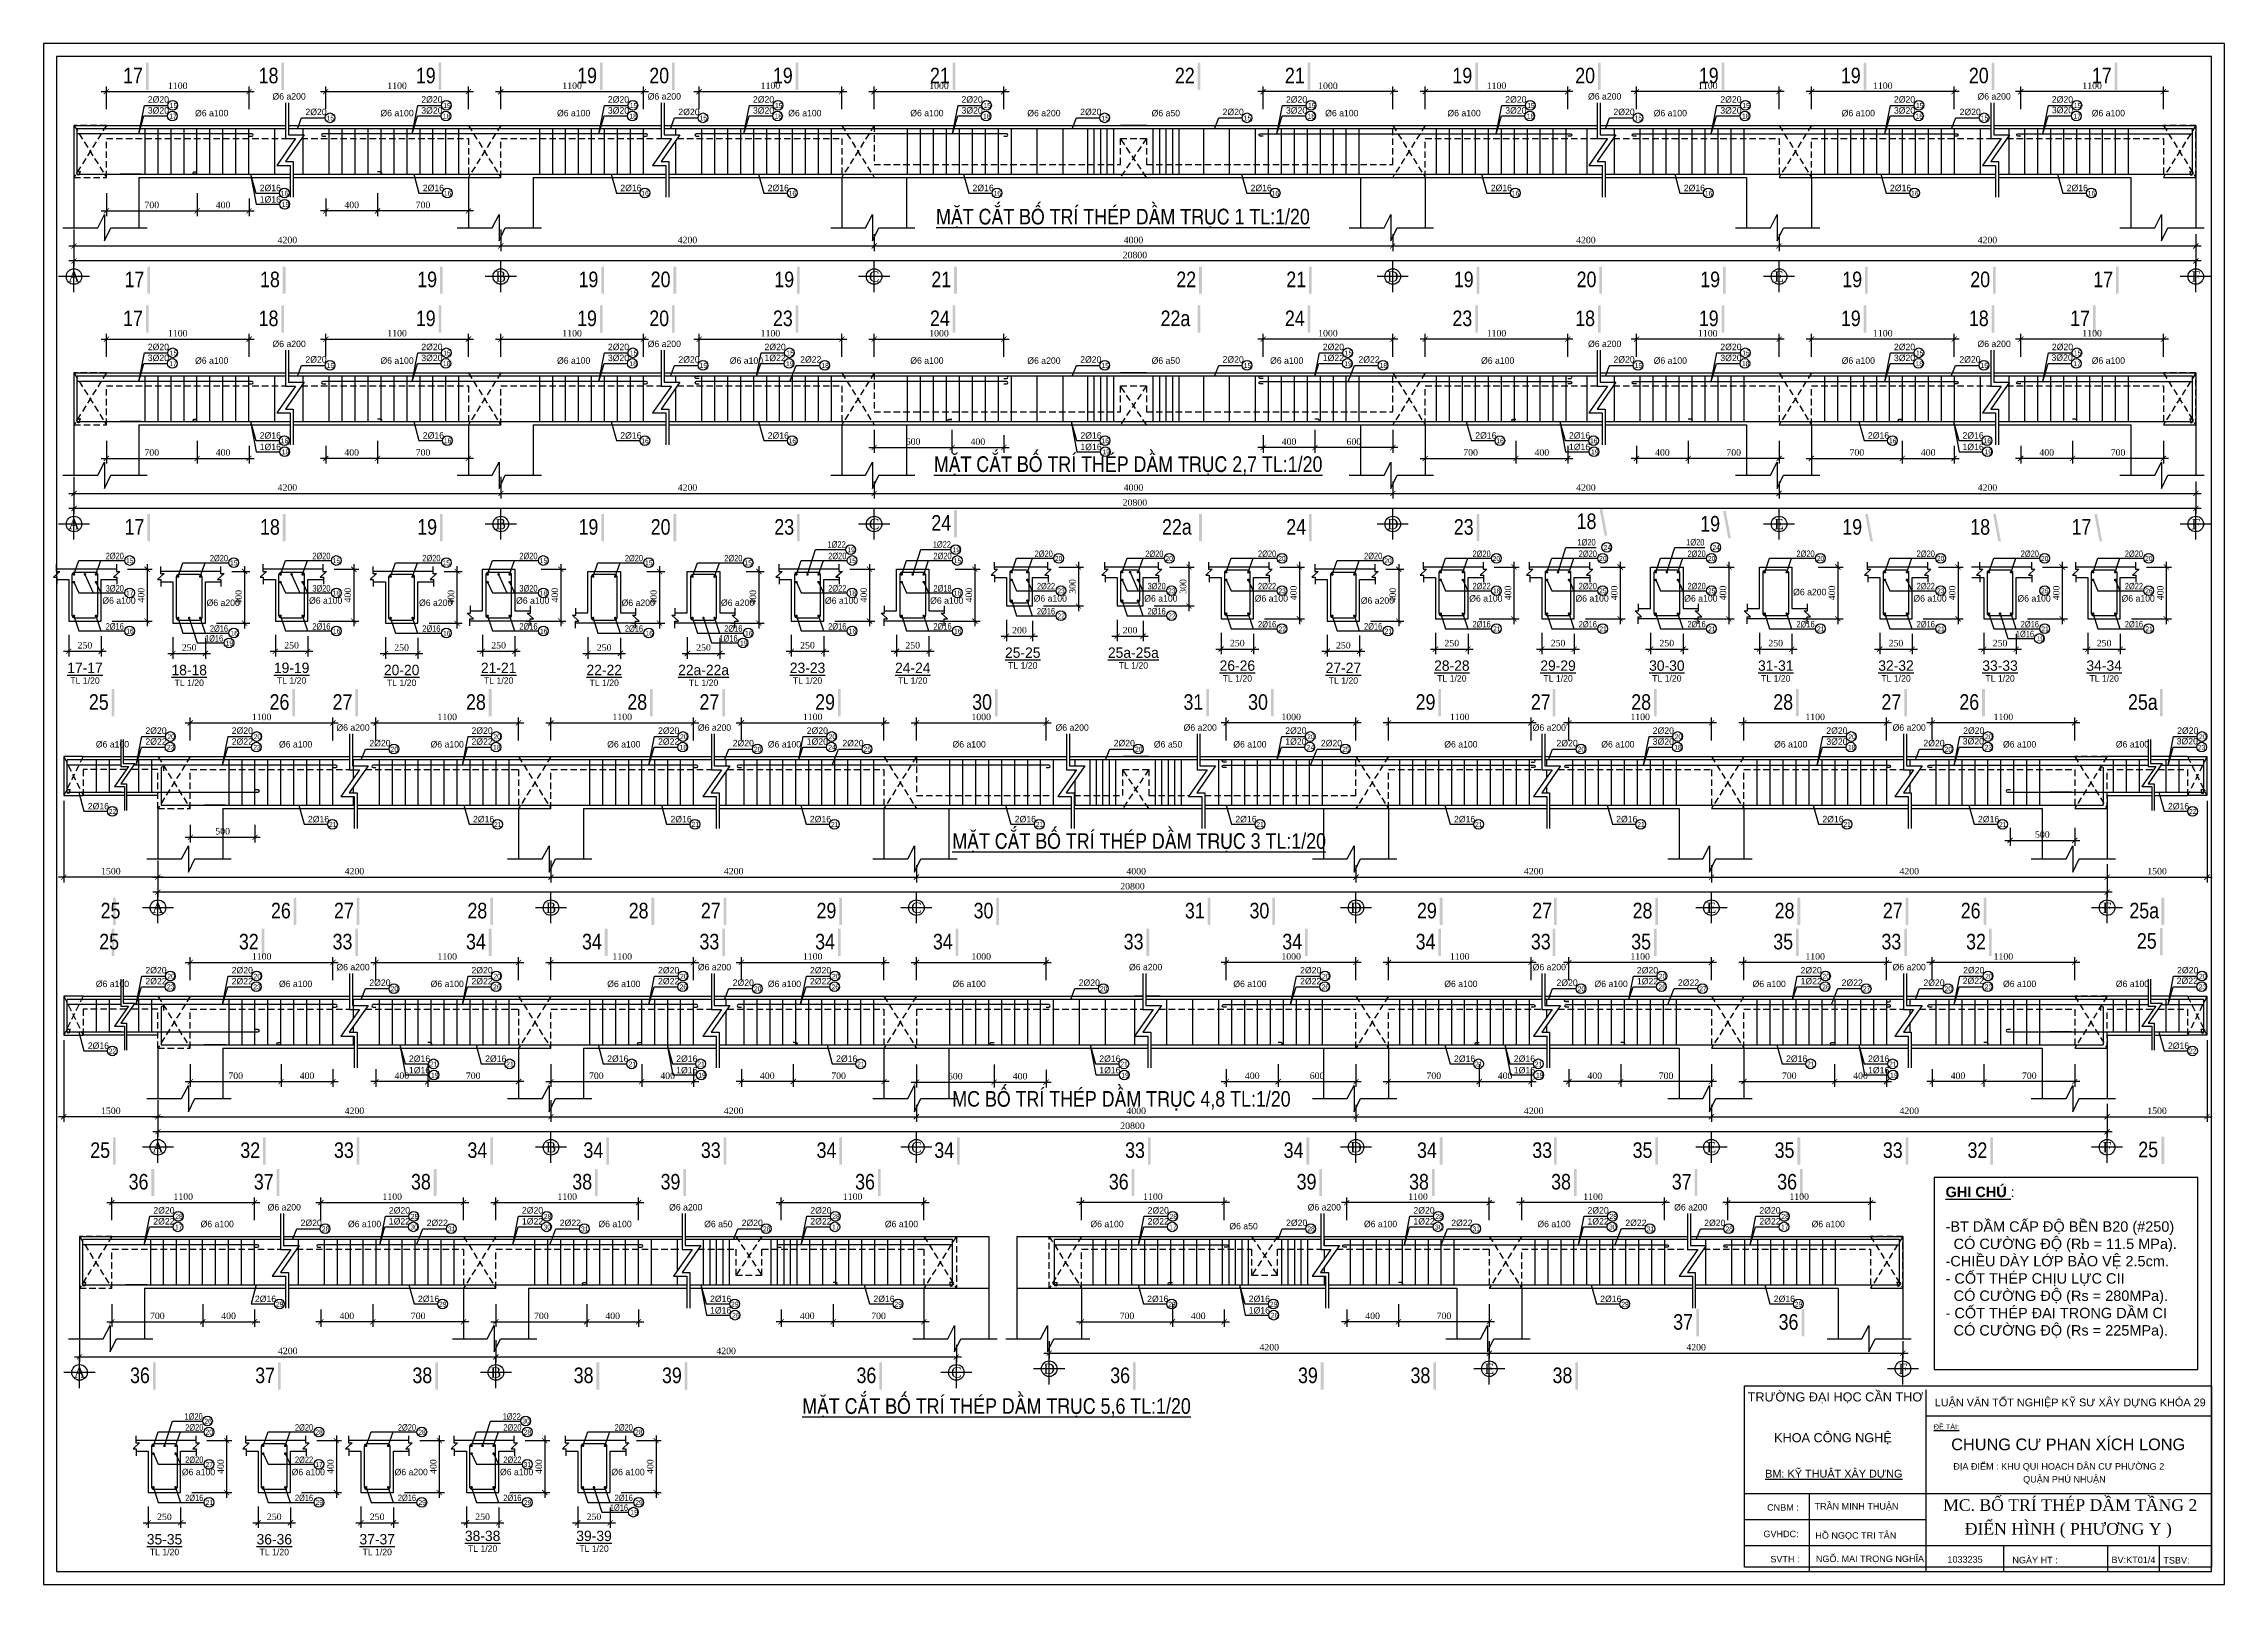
# Model space of a CAD drawing. Extents: x 394 to 4263, y -2056 to 752.
# Drawn here: x 3422 to 4263, y 158 to 752 of the extents above; entities outside this region: 1.
import ezdxf
from ezdxf.enums import TextEntityAlignment as Align

# ---------------------------------------------------------------- set-up
doc = ezdxf.new("R2010")
doc.units = 0
doc.header["$MEASUREMENT"] = 0
doc.linetypes.add('CENTER2', pattern=[1.125, 0.75, -0.125, 0.125, -0.125])
doc.linetypes.add('HIDDEN', pattern=[0.375, 0.25, -0.125])
doc.layers.get('0').update_dxf_attribs({"linetype": 'CONTINUOUS'})
doc.layers.get('DEFPOINTS').update_dxf_attribs({"linetype": 'CONTINUOUS'})
for name, color, linetype in [('cot', 8, 'CONTINUOUS'), ('DAI', 3, 'CONTINUOUS'), ('DIM', 1, 'CONTINUOUS'), ('DUT', 7, 'CENTER2'), ('MOTAAR', 1, 'CONTINUOUS'), ('TEXT', 7, 'CONTINUOUS'), ('THEP', 6, 'CONTINUOUS'), ('TU1', 9, 'CONTINUOUS'), ('TUONG', 7, 'CONTINUOUS')]:
    doc.layers.add(name, color=color, linetype=linetype)
doc.styles.add('DIM-NEW', font='')
doc.styles.add('style1', font='')
doc.styles.add('T1', font='romans.shx')
doc.styles.add('T2', font='')
doc.styles.add('VNI-HELVE', font='')
doc.styles.add('VNI-TIMES', font='')
doc.styles.get('DIM-NEW').set_extended_font_data('VNI-Helve-Condense')
doc.styles.get('style1').set_extended_font_data('VNI-Goudy')
doc.styles.get('T2').set_extended_font_data('VNI-Times')
doc.styles.get('VNI-HELVE').set_extended_font_data('VNI-Helve')
doc.styles.get('VNI-TIMES').set_extended_font_data('VNI-Times')
doc.dimstyles.new('TL20', dxfattribs={"dimtxt": 2.5, "dimasz": 2, "dimexe": 2, "dimexo": 2, "dimgap": 1, "dimtad": 1, "dimdec": 0, "dimlfac": 20, "dimzin": 0, "dimdsep": 46, "dimtxsty": 'T2', "dimblk": 'ARCHTICK', "dimcen": 2.5, "dimdle": 2, "dimclrd": 1, "dimclre": 1, "dimclrt": 2, "dimadec": 0, "dimazin": 0, "dimtfac": 1, "dimtdec": 0, "dimtix": 1, "dimtofl": 0, "dimtmove": 0, "dimatfit": 0, "dimldrblk": 'ARCHTICK', "dimfxl": 1, "dimtolj": 1, "dimtzin": 0, "dimlwd": -1, "dimlwe": -1, "dimarcsym": 0})

msp = doc.modelspace()

# ---------------------------------------------------------------- texts
at = {"layer": 'TEXT', "ltscale": 10}
for s, height, style, p in [('17', 6, 'DIM-NEW', (3452.59, 736.59)), ('18', 6, 'DIM-NEW', (3504.857, 736.59)), ('19', 6, 'DIM-NEW', (3565.485, 736.59)), ('19', 6, 'DIM-NEW', (3627.68, 736.59)), ('20', 6, 'DIM-NEW', (3655.507, 736.59)), ('19', 6, 'DIM-NEW', (3703.184, 736.59)), ('21', 6, 'DIM-NEW', (3763.746, 736.59)), ('22', 6, 'DIM-NEW', (3858.214, 736.59)), ('21', 6, 'DIM-NEW', (3900.62, 736.59)), ('19', 6, 'DIM-NEW', (3965.226, 736.59)), ('20', 6, 'DIM-NEW', (4012.586, 736.59)), ('19', 6, 'DIM-NEW', (4060.262, 736.59)), ('19', 6, 'DIM-NEW', (4115.037, 736.59)), ('20', 6, 'DIM-NEW', (4164.396, 736.59)), ('17', 6, 'DIM-NEW', (4211.825, 736.59)), ('2%%25420', 2.5, 'style1', (3462.108, 729.118)), ('%%2546 a200', 2.5, 'style1', (3510.193, 730.3)), ('2%%25420', 2.5, 'style1', (3567.587, 729.118)), ('2%%25420', 2.5, 'style1', (3639.54, 729.118)), ('%%2546 a200', 2.5, 'style1', (3654.895, 730.3)), ('2%%25420', 2.5, 'style1', (3695.481, 729.118)), ('2%%25420', 2.5, 'style1', (3775.919, 729.118)), ('2%%25420', 2.5, 'style1', (3901.042, 729.118)), ('2%%25420', 2.5, 'style1', (3985.603, 729.118)), ('%%2546 a200', 2.5, 'style1', (4017.53, 730.3)), ('2%%25420', 2.5, 'style1', (4068.551, 729.118)), ('2%%25420', 2.5, 'style1', (4135.497, 729.118)), ('%%2546 a200', 2.5, 'style1', (4167.717, 730.3)), ('2%%25420', 2.5, 'style1', (4196.409, 729.118)), ('3%%25420', 2.5, 'style1', (3462.108, 724.891)), ('17', 1.875, 'DIM-NEW', (3470.433, 722.99)), ('15', 1.875, 'DIM-NEW', (3470.588, 727.08)), ('%%2546 a100', 2.5, 'style1', (3480.339, 723.848)), ('2%%25420', 2.5, 'style1', (3522.898, 724.301)), ('15', 1.875, 'DIM-NEW', (3531.097, 722.263)), ('%%2546 a100', 2.5, 'style1', (3551.818, 723.848)), ('3%%25420', 2.5, 'style1', (3567.587, 724.891)), ('18', 1.875, 'DIM-NEW', (3575.912, 722.99)), ('15', 1.875, 'DIM-NEW', (3576.067, 727.08)), ('%%2546 a100', 2.5, 'style1', (3619.922, 723.848)), ('3%%25420', 2.5, 'style1', (3639.54, 724.891)), ('18', 1.875, 'DIM-NEW', (3647.865, 722.99)), ('15', 1.875, 'DIM-NEW', (3648.02, 727.08)), ('2%%25420', 2.5, 'style1', (3666.728, 724.301)), ('15', 1.875, 'DIM-NEW', (3674.927, 722.263)), ('3%%25420', 2.5, 'style1', (3695.481, 724.891)), ('18', 1.875, 'DIM-NEW', (3703.806, 722.99)), ('15', 1.875, 'DIM-NEW', (3703.961, 727.08)), ('%%2546 a100', 2.5, 'style1', (3709.078, 723.848)), ('%%2546 a100', 2.5, 'style1', (3756.156, 723.848)), ('3%%25420', 2.5, 'style1', (3775.919, 724.891)), ('18', 1.875, 'DIM-NEW', (3784.244, 722.99)), ('15', 1.875, 'DIM-NEW', (3784.399, 727.08)), ('%%2546 a200', 2.5, 'style1', (3801.287, 723.848)), ('2%%25420', 2.5, 'style1', (3821.686, 724.301)), ('15', 1.875, 'DIM-NEW', (3829.885, 722.263)), ('%%2546 a50', 2.5, 'style1', (3849.227, 723.848)), ('2%%25420', 2.5, 'style1', (3876.585, 724.301)), ('15', 1.875, 'DIM-NEW', (3884.784, 722.263)), ('3%%25420', 2.5, 'style1', (3901.042, 724.891)), ('18', 1.875, 'DIM-NEW', (3909.367, 722.99)), ('15', 1.875, 'DIM-NEW', (3909.522, 727.08)), ('%%2546 a100', 2.5, 'style1', (3916.162, 723.848)), ('%%2546 a100', 2.5, 'style1', (3963.31, 723.848)), ('3%%25420', 2.5, 'style1', (3985.603, 724.891)), ('18', 1.875, 'DIM-NEW', (3993.928, 722.99)), ('15', 1.875, 'DIM-NEW', (3994.083, 727.08)), ('2%%25420', 2.5, 'style1', (4027.327, 724.301)), ('15', 1.875, 'DIM-NEW', (4035.526, 722.263)), ('%%2546 a100', 2.5, 'style1', (4042.853, 723.848)), ('3%%25420', 2.5, 'style1', (4068.551, 724.891)), ('18', 1.875, 'DIM-NEW', (4076.876, 722.99)), ('15', 1.875, 'DIM-NEW', (4077.031, 727.08)), ('%%2546 a100', 2.5, 'style1', (4115.35, 723.848)), ('3%%25420', 2.5, 'style1', (4135.497, 724.891)), ('18', 1.875, 'DIM-NEW', (4143.822, 722.99)), ('15', 1.875, 'DIM-NEW', (4143.977, 727.08)), ('2%%25420', 2.5, 'style1', (4160.827, 724.301)), ('15', 1.875, 'DIM-NEW', (4169.027, 722.263)), ('3%%25420', 2.5, 'style1', (4196.409, 725.027)), ('17', 1.875, 'DIM-NEW', (4204.734, 722.99)), ('15', 1.875, 'DIM-NEW', (4204.889, 727.08)), ('%%2546 a100', 2.5, 'style1', (4211.776, 723.848)), ('2%%25416', 2.5, 'style1', (3505.278, 694.997)), ('1%%25416', 2.5, 'style1', (3505.278, 690.567)), ('16', 1.875, 'DIM-NEW', (3513.4, 693.247)), ('19', 1.875, 'DIM-NEW', (3513.797, 688.953)), ('2%%25416', 2.5, 'style1', (3568.171, 694.997)), ('16', 1.875, 'DIM-NEW', (3576.293, 693.247)), ('2%%25416', 2.5, 'style1', (3644.329, 694.997)), ('16', 1.875, 'DIM-NEW', (3652.451, 693.247)), ('2%%25416', 2.5, 'style1', (3701.158, 694.997)), ('16', 1.875, 'DIM-NEW', (3709.28, 693.247)), ('2%%25416', 2.5, 'style1', (3780.165, 694.997)), ('16', 1.875, 'DIM-NEW', (3788.287, 693.247)), ('2%%25416', 2.5, 'style1', (3887.396, 694.997)), ('16', 1.875, 'DIM-NEW', (3895.519, 693.247)), ('2%%25416', 2.5, 'style1', (3980.024, 694.997)), ('16', 1.875, 'DIM-NEW', (3988.146, 693.247)), ('2%%25416', 2.5, 'style1', (4054.461, 694.997)), ('16', 1.875, 'DIM-NEW', (4062.584, 693.247)), ('2%%25416', 2.5, 'style1', (4133.978, 694.997)), ('16', 1.875, 'DIM-NEW', (4142.101, 693.247)), ('2%%25416', 2.5, 'style1', (4202.133, 694.997)), ('16', 1.875, 'DIM-NEW', (4210.255, 693.247)), ('17', 6, 'DIM-NEW', (3453.13, 657.982)), ('18', 6, 'DIM-NEW', (3505.397, 657.982)), ('19', 6, 'DIM-NEW', (3566.024, 657.982)), ('19', 6, 'DIM-NEW', (3628.22, 657.982)), ('20', 6, 'DIM-NEW', (3656.047, 657.982)), ('19', 6, 'DIM-NEW', (3703.723, 657.982)), ('21', 6, 'DIM-NEW', (3764.285, 657.982)), ('22', 6, 'DIM-NEW', (3858.753, 657.982)), ('21', 6, 'DIM-NEW', (3901.159, 657.982)), ('19', 6, 'DIM-NEW', (3965.766, 657.982)), ('20', 6, 'DIM-NEW', (4013.125, 657.982)), ('19', 6, 'DIM-NEW', (4060.802, 657.982)), ('19', 6, 'DIM-NEW', (4115.576, 657.982)), ('20', 6, 'DIM-NEW', (4164.936, 657.982)), ('17', 6, 'DIM-NEW', (4212.364, 657.982)), ('17', 6, 'DIM-NEW', (3452.59, 642.975)), ('18', 6, 'DIM-NEW', (3504.857, 642.975)), ('19', 6, 'DIM-NEW', (3565.485, 642.975)), ('19', 6, 'DIM-NEW', (3627.68, 642.975)), ('20', 6, 'DIM-NEW', (3655.507, 642.975)), ('23', 6, 'DIM-NEW', (3703.184, 642.975)), ('24', 6, 'DIM-NEW', (3763.746, 642.975)), ('22a', 6, 'DIM-NEW', (3852.688, 642.975)), ('24', 6, 'DIM-NEW', (3900.62, 642.975)), ('23', 6, 'DIM-NEW', (3965.226, 642.975)), ('18', 6, 'DIM-NEW', (4012.586, 642.975)), ('19', 6, 'DIM-NEW', (4060.262, 642.975)), ('19', 6, 'DIM-NEW', (4115.037, 642.975)), ('18', 6, 'DIM-NEW', (4164.396, 642.975)), ('17', 6, 'DIM-NEW', (4203.445, 642.975)), ('3%%25420', 2.5, 'style1', (3462.108, 629.473)), ('2%%25420', 2.5, 'style1', (3462.108, 633.7)), ('15', 1.875, 'DIM-NEW', (3470.588, 631.662)), ('%%2546 a100', 2.5, 'style1', (3480.339, 628.429)), ('%%2546 a200', 2.5, 'style1', (3510.193, 634.881)), ('2%%25420', 2.5, 'style1', (3522.898, 628.882)), ('%%2546 a100', 2.5, 'style1', (3551.818, 628.429)), ('3%%25420', 2.5, 'style1', (3567.587, 629.473)), ('2%%25420', 2.5, 'style1', (3567.587, 633.7)), ('15', 1.875, 'DIM-NEW', (3576.067, 631.662)), ('%%2546 a100', 2.5, 'style1', (3619.922, 628.429)), ('3%%25420', 2.5, 'style1', (3639.54, 629.473)), ('2%%25420', 2.5, 'style1', (3639.54, 633.7)), ('15', 1.875, 'DIM-NEW', (3648.02, 631.662)), ('%%2546 a200', 2.5, 'style1', (3654.895, 634.881)), ('2%%25420', 2.5, 'style1', (3666.728, 628.882)), ('%%2546 a100', 2.5, 'style1', (3686.546, 628.429)), ('2%%25420', 2.5, 'style1', (3699.942, 633.7)), ('1%%25422', 2.5, 'style1', (3699.942, 629.473)), ('15', 1.875, 'DIM-NEW', (3708.422, 631.662)), ('2%%25422', 2.5, 'style1', (3713.691, 628.882)), ('%%2546 a100', 2.5, 'style1', (3756.156, 628.429)), ('%%2546 a200', 2.5, 'style1', (3801.287, 628.429)), ('2%%25420', 2.5, 'style1', (3821.686, 628.882)), ('%%2546 a50', 2.5, 'style1', (3849.227, 628.429)), ('2%%25420', 2.5, 'style1', (3876.585, 628.882)), ('%%2546 a100', 2.5, 'style1', (3894.912, 628.429)), ('2%%25420', 2.5, 'style1', (3915.24, 633.7)), ('1%%25422', 2.5, 'style1', (3915.24, 629.473)), ('15', 1.875, 'DIM-NEW', (3923.72, 631.662)), ('2%%25422', 2.5, 'style1', (3928.989, 628.882)), ('%%2546 a100', 2.5, 'style1', (3976.267, 628.429)), ('%%2546 a200', 2.5, 'style1', (4017.53, 634.881)), ('2%%25420', 2.5, 'style1', (4027.327, 628.882)), ('%%2546 a100', 2.5, 'style1', (4042.853, 628.429)), ('3%%25420', 2.5, 'style1', (4068.551, 629.473)), ('2%%25420', 2.5, 'style1', (4068.551, 633.7)), ('15', 1.875, 'DIM-NEW', (4077.031, 631.662)), ('%%2546 a100', 2.5, 'style1', (4115.35, 628.429)), ('3%%25420', 2.5, 'style1', (4135.497, 629.473)), ('2%%25420', 2.5, 'style1', (4135.497, 633.7)), ('15', 1.875, 'DIM-NEW', (4143.977, 631.662)), ('2%%25420', 2.5, 'style1', (4160.722, 628.882)), ('%%2546 a200', 2.5, 'style1', (4167.717, 634.881)), ('3%%25420', 2.5, 'style1', (4196.254, 629.609)), ('2%%25420', 2.5, 'style1', (4196.409, 633.7)), ('15', 1.875, 'DIM-NEW', (4204.889, 631.662)), ('%%2546 a100', 2.5, 'style1', (4211.776, 628.429)), ('17', 1.875, 'DIM-NEW', (3470.433, 627.571)), ('15', 1.875, 'DIM-NEW', (3531.097, 626.844)), ('18', 1.875, 'DIM-NEW', (3575.912, 627.571)), ('18', 1.875, 'DIM-NEW', (3647.865, 627.571)), ('15', 1.875, 'DIM-NEW', (3674.927, 626.844)), ('19', 1.875, 'DIM-NEW', (3708.267, 627.571)), ('18', 1.875, 'DIM-NEW', (3721.89, 626.844)), ('15', 1.875, 'DIM-NEW', (3829.885, 626.844)), ('15', 1.875, 'DIM-NEW', (3884.784, 626.844)), ('19', 1.875, 'DIM-NEW', (3923.565, 627.571)), ('18', 1.875, 'DIM-NEW', (3937.188, 626.844)), ('15', 1.875, 'DIM-NEW', (4035.526, 626.844)), ('18', 1.875, 'DIM-NEW', (4076.876, 627.571)), ('18', 1.875, 'DIM-NEW', (4143.822, 627.571)), ('15', 1.875, 'DIM-NEW', (4168.921, 626.844)), ('17', 1.875, 'DIM-NEW', (4204.734, 627.571)), ('2%%25416', 2.5, 'style1', (3505.278, 599.578)), ('1%%25416', 2.5, 'style1', (3505.278, 595.149)), ('16', 1.875, 'DIM-NEW', (3513.4, 597.828)), ('2%%25416', 2.5, 'style1', (3568.171, 599.578)), ('16', 1.875, 'DIM-NEW', (3576.293, 597.828)), ('2%%25416', 2.5, 'style1', (3644.329, 599.578)), ('16', 1.875, 'DIM-NEW', (3652.451, 597.828)), ('2%%25416', 2.5, 'style1', (3701.158, 599.578)), ('16', 1.875, 'DIM-NEW', (3709.28, 597.828)), ('2%%25416', 2.5, 'style1', (3821.763, 599.578)), ('1%%25416', 2.5, 'style1', (3821.763, 595.149)), ('16', 1.875, 'DIM-NEW', (3829.885, 597.828)), ('2%%25416', 2.5, 'style1', (3974.04, 599.578)), ('16', 1.875, 'DIM-NEW', (3982.162, 597.828)), ('2%%25416', 2.5, 'style1', (4010.18, 599.578)), ('1%%25416', 2.5, 'style1', (4010.18, 595.149)), ('16', 1.875, 'DIM-NEW', (4018.303, 597.828)), ('2%%25416', 2.5, 'style1', (4125.463, 599.578)), ('16', 1.875, 'DIM-NEW', (4133.585, 597.828)), ('2%%25416', 2.5, 'style1', (4161.942, 599.578)), ('1%%25416', 2.5, 'style1', (4161.942, 595.149)), ('16', 1.875, 'DIM-NEW', (4170.064, 597.828)), ('19', 1.875, 'DIM-NEW', (3513.797, 593.535)), ('19', 1.875, 'DIM-NEW', (3830.282, 593.535)), ('19', 1.875, 'DIM-NEW', (4018.7, 593.535)), ('19', 1.875, 'DIM-NEW', (4170.461, 593.535)), ('17', 6, 'DIM-NEW', (3453.13, 562.563)), ('18', 6, 'DIM-NEW', (3505.397, 562.563)), ('19', 6, 'DIM-NEW', (3566.024, 562.563)), ('19', 6, 'DIM-NEW', (3628.22, 562.563)), ('20', 6, 'DIM-NEW', (3656.047, 562.563)), ('23', 6, 'DIM-NEW', (3703.723, 562.563)), ('24', 6, 'DIM-NEW', (3764.285, 564.119)), ('22a', 6, 'DIM-NEW', (3853.228, 562.563)), ('24', 6, 'DIM-NEW', (3901.159, 562.563)), ('23', 6, 'DIM-NEW', (3965.766, 562.563)), ('18', 6, 'DIM-NEW', (4013.125, 564.743)), ('19', 6, 'DIM-NEW', (4060.802, 563.777)), ('19', 6, 'DIM-NEW', (4115.576, 562.563)), ('18', 6, 'DIM-NEW', (4164.936, 562.563)), ('17', 6, 'DIM-NEW', (4203.985, 562.563)), ('19', 1.875, 'DIM-NEW', (3731.906, 555.82)), ('19', 1.875, 'DIM-NEW', (3772.489, 555.82)), ('24', 1.875, 'DIM-NEW', (4023.552, 556.664)), ('24', 1.875, 'DIM-NEW', (4065.508, 556.664)), ('15', 1.875, 'DIM-NEW', (3453.725, 551.601)), ('15', 1.875, 'DIM-NEW', (3493.847, 550.757)), ('15', 1.875, 'DIM-NEW', (3533.415, 551.601)), ('15', 1.875, 'DIM-NEW', (3575.777, 550.757)), ('15', 1.875, 'DIM-NEW', (3613.264, 551.601)), ('15', 1.875, 'DIM-NEW', (3653.888, 550.757)), ('15', 1.875, 'DIM-NEW', (3692.214, 550.757)), ('15', 1.875, 'DIM-NEW', (3732.365, 551.601)), ('15', 1.875, 'DIM-NEW', (3772.948, 551.601)), ('20', 1.875, 'DIM-NEW', (3811.919, 552.444)), ('20', 1.875, 'DIM-NEW', (3854.578, 552.444)), ('20', 1.875, 'DIM-NEW', (3898.063, 552.444)), ('20', 1.875, 'DIM-NEW', (3938.954, 551.601)), ('20', 1.875, 'DIM-NEW', (3980.78, 552.444)), ('20', 1.875, 'DIM-NEW', (4021.801, 552.444)), ('20', 1.875, 'DIM-NEW', (4063.757, 552.444)), ('20', 1.875, 'DIM-NEW', (4105.756, 552.444)), ('20', 1.875, 'DIM-NEW', (4152.073, 552.444)), ('20', 1.875, 'DIM-NEW', (4192.195, 552.444)), ('20', 1.875, 'DIM-NEW', (4232.34, 552.444)), ('%%2546 a100', 2.5, 'style1', (3444.594, 535.911)), ('17', 1.875, 'DIM-NEW', (3453.725, 539.127)), ('%%2546 a100', 2.5, 'style1', (3524.285, 535.911)), ('18', 1.875, 'DIM-NEW', (3533.415, 539.127)), ('%%2546 a100', 2.5, 'style1', (3604.134, 535.911)), ('18', 1.875, 'DIM-NEW', (3613.264, 539.127)), ('%%2546 a100', 2.5, 'style1', (3723.235, 535.911)), ('18', 1.875, 'DIM-NEW', (3732.365, 539.127)), ('%%2546 a100', 2.5, 'style1', (3763.817, 535.911)), ('18', 1.875, 'DIM-NEW', (3772.948, 539.127)), ('%%2546 a100', 2.5, 'style1', (3803.737, 536.755)), ('23', 1.875, 'DIM-NEW', (3812.867, 539.971)), ('%%2546 a100', 2.5, 'style1', (3846.396, 536.755)), ("23'", 1.875, 'DIM-NEW', (3855.526, 539.971)), ('%%2546 a100', 2.5, 'style1', (3888.995, 536.755)), ('23', 1.875, 'DIM-NEW', (3898.125, 539.971)), ('%%2546 a200', 2.5, 'style1', (3929.887, 535.911)), ('%%2546 a100', 2.5, 'style1', (3971.712, 536.755)), ('18', 1.875, 'DIM-NEW', (3980.842, 539.971)), ('%%2546 a100', 2.5, 'style1', (4012.671, 536.755)), ('25', 1.875, 'DIM-NEW', (4021.801, 539.971)), ('%%2546 a100', 2.5, 'style1', (4054.627, 536.755)), ('25', 1.875, 'DIM-NEW', (4063.757, 539.971)), ('%%2546 a200', 2.5, 'style1', (4096.626, 539.202)), ('%%2546 a100', 2.5, 'style1', (4143.005, 536.755)), ('23', 1.875, 'DIM-NEW', (4152.135, 539.971)), ('%%2546 a100', 2.5, 'style1', (4183.127, 536.755)), ('26', 1.875, 'DIM-NEW', (4192.257, 539.971)), ('%%2546 a100', 2.5, 'style1', (4223.272, 536.755)), ('26', 1.875, 'DIM-NEW', (4232.402, 539.971)), ('%%2546 a200', 2.5, 'style1', (3484.779, 535.068)), ('%%2546 a200', 2.5, 'style1', (3566.709, 535.068)), ('%%2546 a200', 2.5, 'style1', (3644.82, 535.068)), ('%%2546 a200', 2.5, 'style1', (3683.146, 535.068)), ('22', 1.875, 'DIM-NEW', (3812.942, 530.302)), ('22', 1.875, 'DIM-NEW', (3855.6, 530.302)), ('16', 1.875, 'DIM-NEW', (3453.799, 524.458)), ('19', 1.875, 'DIM-NEW', (3492.154, 519.841)), ('16', 1.875, 'DIM-NEW', (3494.022, 523.614)), ('16', 1.875, 'DIM-NEW', (3533.489, 524.458)), ('16', 1.875, 'DIM-NEW', (3575.952, 523.614)), ('16', 1.875, 'DIM-NEW', (3613.338, 524.458)), ('16', 1.875, 'DIM-NEW', (3654.063, 523.614)), ('19', 1.875, 'DIM-NEW', (3690.521, 519.841)), ('16', 1.875, 'DIM-NEW', (3692.389, 523.614)), ('16', 1.875, 'DIM-NEW', (3732.439, 524.458)), ('16', 1.875, 'DIM-NEW', (3773.022, 524.458)), ('22', 1.875, 'DIM-NEW', (3898.2, 525.302)), ('21', 1.875, 'DIM-NEW', (3939.129, 524.458)), ('21', 1.875, 'DIM-NEW', (3980.916, 525.302)), ('21', 1.875, 'DIM-NEW', (4021.875, 525.302)), ('21', 1.875, 'DIM-NEW', (4063.832, 525.302)), ('21', 1.875, 'DIM-NEW', (4105.83, 525.302)), ('21', 1.875, 'DIM-NEW', (4152.209, 525.302)), ('19', 1.875, 'DIM-NEW', (4190.502, 521.528)), ('21', 1.875, 'DIM-NEW', (4192.332, 525.302)), ('21', 1.875, 'DIM-NEW', (4232.476, 525.302)), ('25', 6, 'DIM-NEW', (3439.379, 495.055)), ('26', 6, 'DIM-NEW', (3509.072, 495.055)), ('27', 6, 'DIM-NEW', (3533.368, 495.055)), ('28', 6, 'DIM-NEW', (3584.834, 495.055)), ('28', 6, 'DIM-NEW', (3647.029, 495.055)), ('27', 6, 'DIM-NEW', (3674.857, 495.055)), ('29', 6, 'DIM-NEW', (3719.467, 495.055)), ('30', 6, 'DIM-NEW', (3780.029, 495.055)), ('31', 6, 'DIM-NEW', (3861.517, 495.055)), ('30', 6, 'DIM-NEW', (3886.433, 495.055)), ('29', 6, 'DIM-NEW', (3951.04, 495.055)), ('27', 6, 'DIM-NEW', (3995.481, 495.055)), ('28', 6, 'DIM-NEW', (4034.186, 495.055)), ('28', 6, 'DIM-NEW', (4088.96, 495.055)), ('27', 6, 'DIM-NEW', (4130.677, 495.055)), ('26', 6, 'DIM-NEW', (4160.722, 495.055)), ('25a', 6, 'DIM-NEW', (4225.759, 495.055)), ('2%%25420', 2.5, 'style1', (3461.187, 485.78)), ('2%%25420', 2.5, 'style1', (3494.469, 485.78)), ('%%2546 a200', 2.5, 'style1', (3534.845, 486.962)), ('2%%25420', 2.5, 'style1', (3586.936, 485.78)), ('2%%25420', 2.5, 'style1', (3658.889, 485.78)), ('%%2546 a200', 2.5, 'style1', (3674.244, 486.962)), ('2%%25420', 2.5, 'style1', (3716.226, 485.78)), ('%%2546 a200', 2.5, 'style1', (3812.17, 486.962)), ('%%2546 a200', 2.5, 'style1', (3861.554, 486.962)), ('2%%25420', 2.5, 'style1', (3900.757, 485.78)), ('%%2546 a200', 2.5, 'style1', (3996.176, 486.962)), ('2%%25420', 2.5, 'style1', (4042.474, 485.78)), ('2%%25420', 2.5, 'style1', (4109.42, 485.78)), ('%%2546 a200', 2.5, 'style1', (4134.971, 486.962)), ('2%%25420', 2.5, 'style1', (4162.189, 485.78)), ('2%%25420', 2.5, 'style1', (4244.699, 485.78)), ('%%2546 a100', 2.5, 'style1', (3442.075, 480.51)), ('2%%25422', 2.5, 'style1', (3461.187, 481.554)), ('23', 1.875, 'DIM-NEW', (3469.512, 479.652)), ('20', 1.875, 'DIM-NEW', (3469.667, 483.743)), ('2%%25422', 2.5, 'style1', (3494.469, 481.554)), ('23', 1.875, 'DIM-NEW', (3502.795, 479.652)), ('20', 1.875, 'DIM-NEW', (3502.95, 483.743)), ('%%2546 a100', 2.5, 'style1', (3512.701, 480.51)), ('2%%25420', 2.5, 'style1', (3547.55, 480.963)), ('20', 1.875, 'DIM-NEW', (3555.749, 478.925)), ('%%2546 a100', 2.5, 'style1', (3571.167, 480.51)), ('2%%25422', 2.5, 'style1', (3586.936, 481.554)), ('18', 1.875, 'DIM-NEW', (3595.261, 479.652)), ('20', 1.875, 'DIM-NEW', (3595.416, 483.743)), ('%%2546 a100', 2.5, 'style1', (3639.271, 480.51)), ('2%%25422', 2.5, 'style1', (3658.889, 481.554)), ('18', 1.875, 'DIM-NEW', (3667.214, 479.652)), ('20', 1.875, 'DIM-NEW', (3667.369, 483.743)), ('2%%25420', 2.5, 'style1', (3687.669, 480.963)), ('20', 1.875, 'DIM-NEW', (3695.869, 478.925)), ('%%2546 a100', 2.5, 'style1', (3701.222, 480.51)), ('1%%25420', 2.5, 'style1', (3716.226, 481.554)), ('24', 1.875, 'DIM-NEW', (3724.551, 479.652)), ('20', 1.875, 'DIM-NEW', (3724.706, 483.743)), ('2%%25420', 2.5, 'style1', (3729.974, 480.963)), ('25', 1.875, 'DIM-NEW', (3738.174, 478.925)), ('%%2546 a100', 2.5, 'style1', (3772.44, 480.51)), ('2%%25420', 2.5, 'style1', (3834.603, 480.963)), ('20', 1.875, 'DIM-NEW', (3842.802, 478.925)), ('%%2546 a50', 2.5, 'style1', (3850.101, 480.51)), ('%%2546 a100', 2.5, 'style1', (3880.726, 480.51)), ('1%%25420', 2.5, 'style1', (3900.757, 481.554)), ('24', 1.875, 'DIM-NEW', (3909.082, 479.652)), ('20', 1.875, 'DIM-NEW', (3909.237, 483.743)), ('2%%25420', 2.5, 'style1', (3914.506, 480.963)), ('25', 1.875, 'DIM-NEW', (3922.705, 478.925)), ('%%2546 a100', 2.5, 'style1', (3962.081, 480.51)), ('2%%25420', 2.5, 'style1', (4005.368, 480.963)), ('20', 1.875, 'DIM-NEW', (4013.568, 478.925)), ('%%2546 a100', 2.5, 'style1', (4022.621, 480.51)), ('3%%25420', 2.5, 'style1', (4042.474, 481.554)), ('18', 1.875, 'DIM-NEW', (4050.799, 479.652)), ('20', 1.875, 'DIM-NEW', (4050.954, 483.743)), ('%%2546 a100', 2.5, 'style1', (4089.274, 480.51)), ('3%%25420', 2.5, 'style1', (4109.42, 481.554)), ('18', 1.875, 'DIM-NEW', (4117.745, 479.652)), ('20', 1.875, 'DIM-NEW', (4117.901, 483.743)), ('2%%25420', 2.5, 'style1', (4146.863, 480.963)), ('20', 1.875, 'DIM-NEW', (4155.062, 478.925)), ('3%%25420', 2.5, 'style1', (4162.034, 481.69)), ("23'", 1.875, 'DIM-NEW', (4170.514, 479.652)), ('20', 1.875, 'DIM-NEW', (4170.669, 483.743)), ('%%2546 a100', 2.5, 'style1', (4177.556, 480.51)), ('%%2546 a100', 2.5, 'style1', (4221.069, 480.51)), ('3%%25420', 2.5, 'style1', (4244.544, 481.69)), ("23'", 1.875, 'DIM-NEW', (4252.728, 479.652)), ('20', 1.875, 'DIM-NEW', (4253.179, 483.743)), ('2%%25416', 2.5, 'style1', (3438.969, 456.659)), ('22', 1.875, 'DIM-NEW', (3447.091, 454.909)), ('2%%25416', 2.5, 'style1', (3523.87, 451.659)), ('2%%25416', 2.5, 'style1', (3587.52, 451.659)), ('2%%25416', 2.5, 'style1', (3663.678, 451.659)), ('2%%25416', 2.5, 'style1', (3717.441, 451.659)), ('2%%25416', 2.5, 'style1', (3796.449, 451.659)), ('2%%25416', 2.5, 'style1', (3881.518, 451.659)), ('2%%25416', 2.5, 'style1', (3965.837, 451.659)), ('2%%25416', 2.5, 'style1', (4028.385, 451.659)), ('2%%25416', 2.5, 'style1', (4107.902, 451.659)), ('2%%25416', 2.5, 'style1', (4167.913, 451.659)), ('2%%25416', 2.5, 'style1', (4241.177, 456.659)), ('22', 1.875, 'DIM-NEW', (4249.299, 454.909)), ('21', 1.875, 'DIM-NEW', (3531.992, 449.909)), ('21', 1.875, 'DIM-NEW', (3595.642, 449.909)), ('21', 1.875, 'DIM-NEW', (3671.8, 449.909)), ('21', 1.875, 'DIM-NEW', (3725.564, 449.909)), ('21', 1.875, 'DIM-NEW', (3804.571, 449.909)), ('21', 1.875, 'DIM-NEW', (3889.64, 449.909)), ('21', 1.875, 'DIM-NEW', (3973.96, 449.909)), ('21', 1.875, 'DIM-NEW', (4036.507, 449.909)), ('21', 1.875, 'DIM-NEW', (4116.024, 449.909)), ('21', 1.875, 'DIM-NEW', (4176.035, 449.909)), ('25', 6, 'DIM-NEW', (3443.918, 414.644)), ('26', 6, 'DIM-NEW', (3509.612, 414.644)), ('27', 6, 'DIM-NEW', (3533.908, 414.644)), ('28', 6, 'DIM-NEW', (3585.373, 414.644)), ('28', 6, 'DIM-NEW', (3647.569, 414.644)), ('27', 6, 'DIM-NEW', (3675.396, 414.644)), ('29', 6, 'DIM-NEW', (3720.007, 414.644)), ('30', 6, 'DIM-NEW', (3780.569, 414.644)), ('31', 6, 'DIM-NEW', (3862.056, 414.644)), ('30', 6, 'DIM-NEW', (3886.973, 414.644)), ('29', 6, 'DIM-NEW', (3951.579, 414.644)), ('27', 6, 'DIM-NEW', (3996.021, 414.644)), ('28', 6, 'DIM-NEW', (4034.725, 414.644)), ('28', 6, 'DIM-NEW', (4089.5, 414.644)), ('27', 6, 'DIM-NEW', (4131.216, 414.644)), ('26', 6, 'DIM-NEW', (4161.261, 414.644)), ('25a', 6, 'DIM-NEW', (4226.299, 414.644)), ('25', 6, 'DIM-NEW', (3443.379, 402.691)), ('32', 6, 'DIM-NEW', (3497.244, 402.691)), ('33', 6, 'DIM-NEW', (3533.368, 402.691)), ('34', 6, 'DIM-NEW', (3584.834, 402.691)), ('34', 6, 'DIM-NEW', (3629.565, 402.691)), ('33', 6, 'DIM-NEW', (3674.857, 402.691)), ('34', 6, 'DIM-NEW', (3719.467, 402.691)), ('34', 6, 'DIM-NEW', (3764.872, 402.691)), ('33', 6, 'DIM-NEW', (3838.457, 402.691)), ('34', 6, 'DIM-NEW', (3899.614, 402.691)), ('34', 6, 'DIM-NEW', (3951.04, 402.691)), ('33', 6, 'DIM-NEW', (3995.481, 402.691)), ('35', 6, 'DIM-NEW', (4034.186, 402.691)), ('35', 6, 'DIM-NEW', (4088.96, 402.691)), ('33', 6, 'DIM-NEW', (4130.677, 402.691)), ('32', 6, 'DIM-NEW', (4163.323, 402.691)), ('25', 6, 'DIM-NEW', (4229.184, 402.956)), ('2%%25420', 2.5, 'style1', (3461.187, 393.416)), ('2%%25420', 2.5, 'style1', (3494.469, 393.416)), ('%%2546 a200', 2.5, 'style1', (3534.845, 394.598)), ('2%%25420', 2.5, 'style1', (3586.936, 393.416)), ('2%%25420', 2.5, 'style1', (3658.889, 393.416)), ('%%2546 a200', 2.5, 'style1', (3674.244, 394.598)), ('2%%25420', 2.5, 'style1', (3717.483, 393.416)), ('%%2546 a200', 2.5, 'style1', (3840.501, 394.598)), ('2%%25420', 2.5, 'style1', (3906.487, 393.416)), ('%%2546 a200', 2.5, 'style1', (3996.176, 394.598)), ('2%%25420', 2.5, 'style1', (4036.374, 393.416)), ('2%%25420', 2.5, 'style1', (4099.489, 393.416)), ('%%2546 a200', 2.5, 'style1', (4134.971, 394.598)), ('2%%25420', 2.5, 'style1', (4162.189, 393.416)), ('2%%25420', 2.5, 'style1', (4244.699, 393.416)), ('%%2546 a100', 2.5, 'style1', (3442.075, 388.146)), ('2%%25422', 2.5, 'style1', (3461.187, 389.189)), ('23', 1.875, 'DIM-NEW', (3469.512, 387.288)), ('20', 1.875, 'DIM-NEW', (3469.667, 391.378)), ('2%%25422', 2.5, 'style1', (3494.469, 389.189)), ('23', 1.875, 'DIM-NEW', (3502.795, 387.288)), ('20', 1.875, 'DIM-NEW', (3502.95, 391.378)), ('%%2546 a100', 2.5, 'style1', (3512.701, 388.146)), ('2%%25420', 2.5, 'style1', (3547.55, 388.599)), ('20', 1.875, 'DIM-NEW', (3555.749, 386.561)), ('%%2546 a100', 2.5, 'style1', (3571.167, 388.146)), ('2%%25422', 2.5, 'style1', (3586.936, 389.189)), ('26', 1.875, 'DIM-NEW', (3595.261, 387.288)), ('20', 1.875, 'DIM-NEW', (3595.416, 391.378)), ('%%2546 a100', 2.5, 'style1', (3639.271, 388.146)), ('2%%25422', 2.5, 'style1', (3658.889, 389.189)), ('26', 1.875, 'DIM-NEW', (3667.214, 387.288)), ('20', 1.875, 'DIM-NEW', (3667.369, 391.378)), ('2%%25420', 2.5, 'style1', (3687.669, 388.599)), ('20', 1.875, 'DIM-NEW', (3695.869, 386.561)), ('%%2546 a100', 2.5, 'style1', (3701.222, 388.146)), ('2%%25422', 2.5, 'style1', (3717.483, 389.189)), ('26', 1.875, 'DIM-NEW', (3725.808, 387.288)), ('20', 1.875, 'DIM-NEW', (3725.963, 391.378)), ('%%2546 a100', 2.5, 'style1', (3772.44, 388.146)), ('2%%25420', 2.5, 'style1', (3821.115, 388.599)), ('20', 1.875, 'DIM-NEW', (3829.315, 386.561)), ('%%2546 a100', 2.5, 'style1', (3880.726, 388.146)), ('2%%25422', 2.5, 'style1', (3906.487, 389.189)), ('26', 1.875, 'DIM-NEW', (3914.812, 387.288)), ('20', 1.875, 'DIM-NEW', (3914.967, 391.378)), ('%%2546 a100', 2.5, 'style1', (3962.081, 388.146)), ('2%%25420', 2.5, 'style1', (4005.368, 388.599)), ('20', 1.875, 'DIM-NEW', (4013.568, 386.561)), ('%%2546 a100', 2.5, 'style1', (4020.012, 388.146)), ('1%%25422', 2.5, 'style1', (4036.374, 389.189)), ('26', 1.875, 'DIM-NEW', (4044.699, 387.288)), ('20', 1.875, 'DIM-NEW', (4044.854, 391.378)), ('2%%25422', 2.5, 'style1', (4052.209, 388.599)), ('27', 1.875, 'DIM-NEW', (4060.408, 386.561)), ('%%2546 a100', 2.5, 'style1', (4080.974, 388.146)), ('1%%25422', 2.5, 'style1', (4099.489, 389.189)), ('26', 1.875, 'DIM-NEW', (4107.814, 387.288)), ('20', 1.875, 'DIM-NEW', (4107.969, 391.378)), ('2%%25422', 2.5, 'style1', (4115.325, 388.599)), ('27', 1.875, 'DIM-NEW', (4123.524, 386.561)), ('2%%25420', 2.5, 'style1', (4146.863, 388.599)), ('20', 1.875, 'DIM-NEW', (4155.062, 386.561)), ('2%%25422', 2.5, 'style1', (4162.034, 389.326)), ('23', 1.875, 'DIM-NEW', (4170.514, 387.288)), ('20', 1.875, 'DIM-NEW', (4170.669, 391.378)), ('%%2546 a100', 2.5, 'style1', (4177.556, 388.146)), ('%%2546 a100', 2.5, 'style1', (4221.069, 388.146)), ('2%%25422', 2.5, 'style1', (4244.544, 389.326)), ('23', 1.875, 'DIM-NEW', (4253.024, 387.288)), ('20', 1.875, 'DIM-NEW', (4253.179, 391.378)), ('2%%25416', 2.5, 'style1', (3438.969, 364.295)), ('22', 1.875, 'DIM-NEW', (3447.091, 362.545)), ('2%%25416', 2.5, 'style1', (3562.824, 359.295)), ('2%%25416', 2.5, 'style1', (3592.208, 359.295)), ('2%%25416', 2.5, 'style1', (3639.265, 359.295)), ('2%%25416', 2.5, 'style1', (3665.887, 359.295)), ('2%%25416', 2.5, 'style1', (3727.561, 359.295)), ('2%%25416', 2.5, 'style1', (3829.04, 359.295)), ('2%%25416', 2.5, 'style1', (3965.837, 359.295)), ('2%%25416', 2.5, 'style1', (3988.915, 359.295)), ('2%%25416', 2.5, 'style1', (4093.893, 359.295)), ('2%%25416', 2.5, 'style1', (4125.517, 359.295)), ('2%%25416', 2.5, 'style1', (4241.177, 364.295)), ('22', 1.875, 'DIM-NEW', (4249.299, 362.545)), ('1%%25416', 2.5, 'style1', (3562.824, 354.865)), ('21', 1.875, 'DIM-NEW', (3570.946, 357.545)), ('19', 1.875, 'DIM-NEW', (3571.343, 353.251)), ('21', 1.875, 'DIM-NEW', (3600.33, 357.545)), ('21', 1.875, 'DIM-NEW', (3647.577, 357.545)), ('1%%25416', 2.5, 'style1', (3665.887, 354.865)), ('21', 1.875, 'DIM-NEW', (3674.01, 357.545)), ('19', 1.875, 'DIM-NEW', (3674.406, 353.251)), ('21', 1.875, 'DIM-NEW', (3735.683, 357.545)), ('1%%25416', 2.5, 'style1', (3829.04, 354.865)), ('21', 1.875, 'DIM-NEW', (3837.162, 357.545)), ('19', 1.875, 'DIM-NEW', (3837.559, 353.251)), ('21', 1.875, 'DIM-NEW', (3973.96, 357.545)), ('1%%25416', 2.5, 'style1', (3988.915, 354.865)), ('21', 1.875, 'DIM-NEW', (3997.037, 357.545)), ('19', 1.875, 'DIM-NEW', (3997.434, 353.251)), ('21', 1.875, 'DIM-NEW', (4102.016, 357.545)), ('1%%25416', 2.5, 'style1', (4125.517, 354.865)), ('21', 1.875, 'DIM-NEW', (4133.639, 357.545)), ('19', 1.875, 'DIM-NEW', (4134.036, 353.251)), ('25', 6, 'DIM-NEW', (3439.918, 322.28)), ('32', 6, 'DIM-NEW', (3497.784, 322.28)), ('33', 6, 'DIM-NEW', (3533.908, 322.28)), ('34', 6, 'DIM-NEW', (3585.373, 322.28)), ('34', 6, 'DIM-NEW', (3630.104, 322.28)), ('33', 6, 'DIM-NEW', (3675.396, 322.28)), ('34', 6, 'DIM-NEW', (3720.007, 322.28)), ('34', 6, 'DIM-NEW', (3765.411, 322.28)), ('33', 6, 'DIM-NEW', (3838.997, 322.28)), ('34', 6, 'DIM-NEW', (3900.153, 322.28)), ('34', 6, 'DIM-NEW', (3951.579, 322.28)), ('33', 6, 'DIM-NEW', (3996.021, 322.28)), ('35', 6, 'DIM-NEW', (4034.725, 322.28)), ('35', 6, 'DIM-NEW', (4089.5, 322.28)), ('33', 6, 'DIM-NEW', (4131.216, 322.28)), ('32', 6, 'DIM-NEW', (4163.863, 322.28)), ('25', 6, 'DIM-NEW', (4229.724, 322.545)), ('36', 6, 'DIM-NEW', (3454.727, 310.11)), ('37', 6, 'DIM-NEW', (3502.994, 310.11)), ('38', 6, 'DIM-NEW', (3563.621, 310.11)), ('38', 6, 'DIM-NEW', (3625.817, 310.11)), ('39', 6, 'DIM-NEW', (3659.859, 310.11)), ('36', 6, 'DIM-NEW', (3734.878, 310.11)), ('36', 6, 'DIM-NEW', (3832.722, 310.11)), ('39', 6, 'DIM-NEW', (3905.15, 310.11)), ('38', 6, 'DIM-NEW', (3948.52, 310.11)), ('38', 6, 'DIM-NEW', (4003.295, 310.11)), ('37', 6, 'DIM-NEW', (4049.83, 310.11)), ('36', 6, 'DIM-NEW', (4090.479, 310.11)), ('2%%25420', 2.5, 'style1', (3464.244, 300.835)), ('%%2546 a200', 2.5, 'style1', (3508.33, 302.017)), ('2%%25420', 2.5, 'style1', (3555.066, 300.835)), ('2%%25420', 2.5, 'style1', (3606.39, 300.835)), ('%%2546 a200', 2.5, 'style1', (3663.139, 302.017)), ('2%%25420', 2.5, 'style1', (3717.611, 300.835)), ('2%%25420', 2.5, 'style1', (3847.696, 300.835)), ('%%2546 a200', 2.5, 'style1', (3909.415, 302.017)), ('2%%25420', 2.5, 'style1', (3950.194, 300.835)), ('2%%25420', 2.5, 'style1', (4017.32, 300.835)), ('%%2546 a200', 2.5, 'style1', (4050.75, 302.017)), ('2%%25420', 2.5, 'style1', (4083.609, 300.835)), ('2%%25422', 2.5, 'style1', (3464.244, 296.608)), ('17', 1.875, 'DIM-NEW', (3472.57, 294.707)), ('28', 1.875, 'DIM-NEW', (3472.725, 298.798)), ('%%2546 a100', 2.5, 'style1', (3482.476, 295.565)), ('2%%25420', 2.5, 'style1', (3521.035, 296.018)), ('28', 1.875, 'DIM-NEW', (3529.234, 293.98)), ('%%2546 a100', 2.5, 'style1', (3539.298, 295.565)), ('1%%25422', 2.5, 'style1', (3555.066, 296.608)), ('30', 1.875, 'DIM-NEW', (3563.392, 294.707)), ('28', 1.875, 'DIM-NEW', (3563.547, 298.798)), ('2%%25422', 2.5, 'style1', (3569.655, 296.018)), ('31', 1.875, 'DIM-NEW', (3577.854, 293.98)), ('1%%25422', 2.5, 'style1', (3606.39, 296.608)), ('30', 1.875, 'DIM-NEW', (3614.715, 294.707)), ('28', 1.875, 'DIM-NEW', (3614.87, 298.798)), ('2%%25422', 2.5, 'style1', (3620.978, 296.018)), ('31', 1.875, 'DIM-NEW', (3629.177, 293.98)), ('%%2546 a100', 2.5, 'style1', (3635.889, 295.565)), ('%%2546 a50', 2.5, 'style1', (3676.666, 295.565)), ('2%%25420', 2.5, 'style1', (3691.125, 296.018)), ('28', 1.875, 'DIM-NEW', (3699.324, 293.98)), ('2%%25422', 2.5, 'style1', (3717.611, 296.608)), ('17', 1.875, 'DIM-NEW', (3725.936, 294.707)), ('28', 1.875, 'DIM-NEW', (3726.091, 298.798)), ('%%2546 a100', 2.5, 'style1', (3746.34, 295.565)), ('%%2546 a100', 2.5, 'style1', (3825.619, 295.565)), ('2%%25422', 2.5, 'style1', (3847.696, 296.608)), ('17', 1.875, 'DIM-NEW', (3856.021, 294.707)), ('28', 1.875, 'DIM-NEW', (3856.176, 298.798)), ('%%2546 a50', 2.5, 'style1', (3879.204, 294.746)), ('2%%25420', 2.5, 'style1', (3901.082, 296.018)), ('28', 1.875, 'DIM-NEW', (3909.282, 293.98)), ('%%2546 a100', 2.5, 'style1', (3931.111, 295.565)), ('1%%25422', 2.5, 'style1', (3950.194, 296.608)), ('30', 1.875, 'DIM-NEW', (3958.519, 294.707)), ('28', 1.875, 'DIM-NEW', (3958.674, 298.798)), ('2%%25422', 2.5, 'style1', (3964.782, 296.018)), ('31', 1.875, 'DIM-NEW', (3972.981, 293.98)), ('%%2546 a100', 2.5, 'style1', (3997.997, 295.565)), ('1%%25422', 2.5, 'style1', (4017.32, 296.608)), ('30', 1.875, 'DIM-NEW', (4025.645, 294.707)), ('28', 1.875, 'DIM-NEW', (4025.8, 298.798)), ('2%%25422', 2.5, 'style1', (4031.908, 296.018)), ('31', 1.875, 'DIM-NEW', (4040.107, 293.98)), ('2%%25420', 2.5, 'style1', (4062.323, 296.018)), ('28', 1.875, 'DIM-NEW', (4070.522, 293.98)), ('2%%25422', 2.5, 'style1', (4083.609, 296.608)), ('17', 1.875, 'DIM-NEW', (4091.934, 294.707)), ('28', 1.875, 'DIM-NEW', (4092.089, 298.798)), ('%%2546 a100', 2.5, 'style1', (4103.745, 295.565)), ('2%%25416', 2.5, 'style1', (3503.415, 266.714)), ('2%%25416', 2.5, 'style1', (3566.308, 266.714)), ('2%%25416', 2.5, 'style1', (3678.939, 266.714)), ('2%%25416', 2.5, 'style1', (3741.944, 266.714)), ('2%%25416', 2.5, 'style1', (3847.519, 266.714)), ('2%%25416', 2.5, 'style1', (3886.688, 266.714)), ('2%%25416', 2.5, 'style1', (4022.236, 266.714)), ('2%%25416', 2.5, 'style1', (4089.166, 266.714)), ('29', 1.875, 'DIM-NEW', (3511.537, 264.964)), ('29', 1.875, 'DIM-NEW', (3574.43, 264.964)), ('1%%25416', 2.5, 'style1', (3678.939, 262.284)), ('29', 1.875, 'DIM-NEW', (3687.061, 264.964)), ('26', 1.875, 'DIM-NEW', (3687.458, 260.67)), ('29', 1.875, 'DIM-NEW', (3750.066, 264.964)), ('29', 1.875, 'DIM-NEW', (3855.642, 264.964)), ('1%%25416', 2.5, 'style1', (3886.688, 262.284)), ('29', 1.875, 'DIM-NEW', (3894.811, 264.964)), ('26', 1.875, 'DIM-NEW', (3895.207, 260.67)), ('29', 1.875, 'DIM-NEW', (4030.359, 264.964)), ('37', 6, 'DIM-NEW', (4050.369, 256.061)), ('36', 6, 'DIM-NEW', (4091.019, 256.061)), ('29', 1.875, 'DIM-NEW', (4097.289, 264.964)), ('36', 6, 'DIM-NEW', (3455.267, 235.476)), ('37', 6, 'DIM-NEW', (3503.534, 235.476)), ('38', 6, 'DIM-NEW', (3564.161, 235.476)), ('38', 6, 'DIM-NEW', (3626.357, 235.476)), ('39', 6, 'DIM-NEW', (3660.399, 235.476)), ('36', 6, 'DIM-NEW', (3735.418, 235.476)), ('36', 6, 'DIM-NEW', (3833.261, 235.476)), ('39', 6, 'DIM-NEW', (3905.69, 235.476)), ('38', 6, 'DIM-NEW', (3949.06, 235.476)), ('38', 6, 'DIM-NEW', (4003.834, 235.476)), ('26', 1.875, 'DIM-NEW', (3483.928, 219.847)), ('30', 1.875, 'DIM-NEW', (3606.564, 219.918)), ('20', 1.875, 'DIM-NEW', (3484.387, 215.627)), ('28', 1.875, 'DIM-NEW', (3526.719, 215.627)), ('28', 1.875, 'DIM-NEW', (3566.415, 215.627)), ('28', 1.875, 'DIM-NEW', (3607.072, 215.627)), ('28', 1.875, 'DIM-NEW', (3650.026, 215.627)), ('%%2546 a100', 2.5, 'style1', (3475.257, 199.938)), ('27', 1.875, 'DIM-NEW', (3484.387, 203.154)), ('%%2546 a100', 2.5, 'style1', (3517.588, 199.938)), ('17', 1.875, 'DIM-NEW', (3526.719, 203.154)), ('%%2546 a200', 2.5, 'style1', (3557.285, 199.938)), ('%%2546 a100', 2.5, 'style1', (3597.942, 199.938)), ('31', 1.875, 'DIM-NEW', (3607.072, 203.154)), ('%%2546 a100', 2.5, 'style1', (3640.895, 199.938)), ('21', 1.875, 'DIM-NEW', (3484.461, 188.484)), ('29', 1.875, 'DIM-NEW', (3526.793, 188.484)), ('29', 1.875, 'DIM-NEW', (3566.49, 188.484)), ('29', 1.875, 'DIM-NEW', (3607.146, 188.484)), ('19', 1.875, 'DIM-NEW', (3648.27, 184.711)), ('29', 1.875, 'DIM-NEW', (3650.1, 188.484)), ('2%%25414', 0.5, 'style1', (394.441, -2056.423))]:
    msp.add_text(s, height=height, dxfattribs=dict(at, style=style)).set_placement(p)
at = {"layer": 'TEXT', "style": 'DIM-NEW'}
for s, p in [('%%UMAËT CAÉT BOÁ TRÍ THEÙP DAÀM TRUÏC 1 TL:1/20', (3766.138, 682.188)), ('%%UMAËT CAÉT BOÁ TRÍ THEÙP DAÀM TRUÏC 2,7 TL:1/20', (3765.276, 586.77)), ('%%UMAËT CAÉT BOÁ TRÍ THEÙP DAÀM TRUÏC 3 TL:1/20', (3772.371, 441.459)), ('MC BOÁ TRÍ THEÙP DAÀM TRUÏC 4,8 TL:1/20', (3772.371, 342.052)), ('%%UMAËT CAÉT BOÁ TRÍ THEÙP DAÀM TRUÏC 5,6 TL:1/20', (3714.493, 223.64))]:
    msp.add_text(s, height=6, dxfattribs=at).set_placement(p)
for s, p in [('2%%25420', (3445.864, 553.107)), ('2%%25420', (3525.554, 553.107)), ('2%%25420', (3605.403, 553.107)), ('1%%25422', (3724.254, 557.552)), ('2%%25420', (3724.504, 553.107)), ('1%%25422', (3764.836, 557.552)), ('2%%25420', (3765.087, 553.107)), ('2%%25420', (3804.12, 553.951)), ('2%%25420', (3846.779, 553.951)), ('2%%25420', (3890.264, 553.951)), ('2%%25420', (3931.156, 553.107)), ('2%%25420', (3972.981, 553.951)), ('1%%25420', (4013.446, 558.396)), ('2%%25420', (4013.94, 553.951)), ('1%%25420', (4055.403, 558.396)), ('2%%25420', (4055.896, 553.951)), ('2%%25420', (4097.895, 553.951)), ('2%%25420', (4144.274, 553.951)), ('2%%25420', (4184.397, 553.951)), ('2%%25420', (4224.541, 553.951)), ('2%%25420', (3486.048, 552.264)), ('2%%25420', (3567.979, 552.264)), ('2%%25420', (3646.089, 552.264)), ('2%%25420', (3684.416, 552.264)), ('3%%25420', (3445.864, 540.634)), ('3%%25420', (3525.554, 540.634)), ('3%%25420', (3605.403, 540.634)), ('2%%25422', (3724.504, 540.634)), ('2%%25418', (3765.087, 540.634)), ('2%%25422', (3805.007, 541.477)), ('3%%25420', (3847.665, 541.477)), ('2%%25422', (3890.264, 541.477)), ('2%%25422', (3972.981, 541.477)), ('2%%25420', (4013.94, 541.477)), ('2%%25420', (4055.896, 541.477)), ('2%%25422', (4144.274, 541.477)), ('2%%25422', (4224.541, 541.477)), ('2%%25416', (3805.007, 531.808)), ('2%%25416', (3847.665, 531.808)), ('2%%25416', (3445.864, 525.965)), ('1%%25416', (3484.18, 521.348)), ('2%%25416', (3486.048, 525.121)), ('2%%25416', (3525.554, 525.965)), ('2%%25416', (3567.979, 525.121)), ('2%%25416', (3605.403, 525.965)), ('2%%25416', (3646.089, 525.121)), ('1%%25416', (3682.548, 521.348)), ('2%%25416', (3684.416, 525.121)), ('2%%25416', (3724.504, 525.965)), ('2%%25416', (3765.087, 525.965)), ('2%%25416', (3890.264, 526.808)), ('2%%25416', (3931.156, 525.965)), ('2%%25416', (3972.981, 526.808)), ('2%%25416', (4013.94, 526.808)), ('2%%25416', (4055.896, 526.808)), ('2%%25416', (4097.895, 526.808)), ('2%%25416', (4144.274, 526.808)), ('1%%25416', (4182.528, 523.035)), ('2%%25416', (4184.397, 526.808)), ('2%%25416', (4224.541, 526.808)), ('1%%25420', (3476.276, 221.353)), ('2%%25420', (3476.526, 217.134)), ('2%%25420', (3518.858, 217.134)), ('2%%25420', (3558.555, 217.134)), ('1%%25422', (3598.961, 221.353)), ('2%%25420', (3599.211, 217.134)), ('2%%25420', (3642.165, 217.134)), ('2%%25420', (3476.526, 204.66)), ('2%%25422', (3518.858, 204.66)), ('2%%25422', (3599.211, 204.66)), ('2%%25416', (3476.526, 189.991)), ('2%%25416', (3518.858, 189.991)), ('2%%25416', (3558.555, 189.991)), ('2%%25416', (3599.211, 189.991)), ('1%%25416', (3640.297, 186.218)), ('2%%25416', (3642.165, 189.991))]:
    e = msp.add_text(s, height=2.5, dxfattribs=at)
    e.set_placement(p)
    e.dxf.unprotected_set("ltscale", 0)
at = {"layer": 'TEXT', "char_height": 4, "attachment_point": 5, "line_spacing_factor": 0.85, "style": 'T1'}
for s, insert, width in [('{\\fVNI-Aptima|b0|i0|c0|p2;\\L17-17\\P\\H0.625x;\\lTL 1/20}', (3437.895, 509.14), 20.53333), ('{\\fVNI-Aptima|b0|i0|c0|p2;\\L19-19\\P\\H0.625x;\\lTL 1/20}', (3517.586, 509.14), 20.53333), ('{\\fVNI-Aptima|b0|i0|c0|p2;\\L21-21\\P\\H0.625x;\\lTL 1/20}', (3597.434, 509.14), 20.53333), ('{\\fVNI-Aptima|b0|i0|c0|p2;\\L23-23\\P\\H0.625x;\\lTL 1/20}', (3716.535, 509.14), 20.53333), ('{\\fVNI-Aptima|b0|i0|c0|p2;\\L24-24\\P\\H0.625x;\\lTL 1/20}', (3757.118, 509.14), 20.53333), ('{\\fVNI-Aptima|b0|i0|c0|p2;\\L25-25\\P\\H0.625x;\\lTL 1/20}', (3799.538, 514.984), 20.53333), ('{\\fVNI-Aptima|b0|i0|c0|p2;\\L25a-25a\\P\\H0.625x;\\lTL 1/20}', (3842.197, 514.984), 21.86667), ('{\\fVNI-Aptima|b0|i0|c0|p2;\\L26-26\\P\\H0.625x;\\lTL 1/20}', (3882.296, 509.984), 20.53333), ('{\\fVNI-Aptima|b0|i0|c0|p2;\\L27-27\\P\\H0.625x;\\lTL 1/20}', (3923.187, 509.14), 17.56522), ('{\\fVNI-Aptima|b0|i0|c0|p2;\\L28-28\\P\\H0.625x;\\lTL 1/20}', (3965.013, 509.984), 20.53333), ('{\\fVNI-Aptima|b0|i0|c0|p2;\\L29-29\\P\\H0.625x;\\lTL 1/20}', (4005.971, 509.984), 20.53333), ('{\\fVNI-Aptima|b0|i0|c0|p2;\\L30-30\\P\\H0.625x;\\lTL 1/20}', (4047.928, 509.984), 20.53333), ('{\\fVNI-Aptima|b0|i0|c0|p2;\\L31-31\\P\\H0.625x;\\lTL 1/20}', (4089.926, 509.984), 20.53333), ('{\\fVNI-Aptima|b0|i0|c0|p2;\\L32-32\\P\\H0.625x;\\lTL 1/20}', (4136.305, 509.984), 20.53333), ('{\\fVNI-Aptima|b0|i0|c0|p2;\\L33-33\\P\\H0.625x;\\lTL 1/20}', (4176.428, 509.984), 20.53333), ('{\\fVNI-Aptima|b0|i0|c0|p2;\\L34-34\\P\\H0.625x;\\lTL 1/20}', (4216.573, 509.984), 20.53333), ('{\\fVNI-Aptima|b0|i0|c0|p2;\\L18-18\\P\\H0.625x;\\lTL 1/20}', (3478.08, 508.297), 17.56522), ('{\\fVNI-Aptima|b0|i0|c0|p2;\\L20-20\\P\\H0.625x;\\lTL 1/20}', (3560.01, 508.297), 17.56522), ('{\\fVNI-Aptima|b0|i0|c0|p2;\\L22-22\\P\\H0.625x;\\lTL 1/20}', (3638.121, 508.297), 17.56522), ('{\\fVNI-Aptima|b0|i0|c0|p2;\\L22a-22a\\P\\H0.625x;\\lTL 1/20}', (3676.447, 508.297), 21.78824), ('{\\fVNI-Aptima|b0|i0|c0|p2;\\L35-35\\P\\H0.625x;\\lTL 1/20}', (3468.557, 173.167), 20.53333), ('{\\fVNI-Aptima|b0|i0|c0|p2;\\L36-36\\P\\H0.625x;\\lTL 1/20}', (3510.889, 173.167), 20.53333), ('{\\fVNI-Aptima|b0|i0|c0|p2;\\L37-37\\P\\H0.625x;\\lTL 1/20}', (3550.586, 173.167), 20.53333), ('{\\fVNI-Aptima|b0|i0|c0|p2;\\L38-38\\P\\H0.625x;\\lTL 1/20}', (3591.242, 174.475), 20.53333), ('{\\fVNI-Aptima|b0|i0|c0|p2;\\L39-39\\P\\H0.625x;\\lTL 1/20}', (3634.196, 174.475), 20.53333)]:
    msp.add_mtext(s, dxfattribs=dict(at, insert=insert, width=width))
at = {"layer": 'TEXT', "color": 7, "linetype": 'Continuous', "ltscale": 50, "insert": (4155.406, 311.168), "char_height": 4, "width": 365.48335, "attachment_point": 1}
msp.add_mtext('{\\fVNI-Helve|b1|i0|c0|p2;\\LGHI CHUÙ\\fVNI-Helve|b0|i0|c0|p2;\\l :\\P\\P-BT DAÀM CAÁP ÑOÄ BEÀN B20 (#250)\\P  COÙ CÖÔØNG ÑOÄ (Rb = 11.5 MPa).\\P-CHIEÀU DAØY LÔÙP BAÛO VEÄ 2.5cm.\\P- COÁT THEÙP CHÒU LÖÏC CII \\P  COÙ CÖÔØNG ÑOÄ (Rs = 280MPa).\\P- COÁT THEÙP ÑAI TRONG DAÀM CI \\P  COÙ CÖÔØNG ÑOÄ (Rs = 225MPa).}', dxfattribs=at)
at = {"layer": 'TEXT', "color": 7, "style": 'VNI-TIMES'}
for s, insert, char_height, width, attachment_point in [('{\\fVNI-Helve|b0|i0|c0|p2;TRÖÔØNG ÑAÏI HOÏC CAÀN THÔ\\H1.333x;}', (4112.94, 231.895), 3.5, 69.6475, 2), ('{\\fVNI-Helve|b0|i0|c0|p2;LUAÄN VAÊN TOÁT NGHIEÄP KYÕ SÖ XAÂY DÖÏNG KHOÙA 29}', (4203.479, 227.703), 3, 114.35126, 5), ('{\\fVNI-Helve|b0|i0|c0|p2;KHOA COÂNG NGHEÄ}', (4111.971, 216.176), 3.5, 69.6475, 2), ('\\fVNI-Helve|b0|i0|c0|p2;CNBM :', (4092.707, 187.507), 2.5, 26.65726, 5), ('{\\fVNI-Helve|b0|i0|c0|p2;TRAÀN MINH THUAÄN}', (4121.069, 187.711), 2.5, 41.25478, 5), (' \\fVNI-Helve|b0|i0|c0|p2;   GVHDC:', (4090.039, 177.299), 2.5, 26.65726, 5), ('\\fVNI-Helve|b0|i0|c0|p2;SVTH :', (4093.475, 167.588), 2.5, 26.65726, 5)]:
    msp.add_mtext(s, dxfattribs=dict(at, insert=insert, char_height=char_height, width=width, attachment_point=attachment_point))
at = {"layer": 'TEXT', "attachment_point": 1}
for s, insert, char_height, width, style in [('\\fVNI-Helve|b0|i0|c0|p2;\\LÑEÀ TAØI:', (4150.86, 219.616), 2, 12.57188, 'VNI-TIMES'), ('{\\fVNI-Helve|b0|i0|c0|p2;CHUNG CÖ PHAN XÍCH LONG}', (4157.583, 214.098), 4.5, 104.63729, 'VNI-TIMES'), ('{\\fVNI-Helve|b0|i0|c0|p2;\\LBM: KYÕ THUAÄT XAÂY DÖÏNG}', (4085.835, 202.059), 3, 57.4, 'VNI-TIMES'), ('ÑÒA ÑIEÅM : KHU QUI HOAÏCH DAÂN CÖ PHÖÔØNG 2', (4158.402, 204.618), 2.5, 98.2032, 'VNI-HELVE'), ('QUAÄN PHUÙ NHUAÄN', (4185.328, 199.644), 2.5, 47.51768, 'VNI-HELVE'), ('MC. BOÁ TRÍ THEÙP DAÀM TAÀNG 2', (4154.483, 190.713), 4.5, 104.63729, 'VNI-TIMES'), ('{\\fVNI-Helve|b0|i0|c0|p2;HOÀ NGOÏC TRI TAÂN}', (4105.179, 177.986), 2.5, 43.22578, 'VNI-TIMES'), ('ÑIEÅN HÌNH ( PHÖÔNG Y )', (4162.816, 181.555), 4.5, 104.63729, 'VNI-TIMES'), ('\\pt37.5;{\\fVNI-Helve|b0|i0|c0|p2;NGÕ. MAI TROÏNG NGHÓA}', (4105.397, 168.984), 2.5, 54.20588, 'VNI-TIMES'), ('1033235', (4156.123, 168.736), 2.5, 26.70423, 'VNI-HELVE'), ('NGAØY HT :', (4181.187, 168.498), 2.5, 35.0493, 'VNI-HELVE'), ('BV:KT01/4', (4219.427, 168.573), 2.5, 17.57472, 'VNI-HELVE'), ('TSBV:', (4239.406, 168.423), 2.5, 17.57472, 'VNI-HELVE')]:
    msp.add_mtext(s, dxfattribs=dict(at, insert=insert, char_height=char_height, width=width, style=style))

# ---------------------------------------------------------------- blocks, each defined once
blk = doc.blocks.new('_ARCHTICK')
at = {"color": 0, "linetype": 'ByBlock', "const_width": 0.15}
blk.add_lwpolyline([(-0.5, -0.5), (0.5, 0.5)], dxfattribs=at)
blk = doc.blocks.new('*D6')
at = {"layer": 'DEFPOINTS', "color": 0, "transparency": 16777216}
for p in [(4184.42, 733.36), (4184.42, 724.55), (4239.42, 724.55)]:
    blk.add_point(p, dxfattribs=at)
at = {"layer": 'TUONG', "color": 1, "transparency": 16777216}
for p, q in [((4241.42, 733.36), (4182.42, 733.36)), ((4184.42, 726.55), (4184.42, 735.36)), ((4239.42, 726.55), (4239.42, 735.36))]:
    blk.add_line(p, q, dxfattribs=at)
at = {"layer": 'TUONG', "color": 1, "transparency": 16777216, "xscale": 2, "yscale": 2, "zscale": 2, "rotation": 180}
blk.add_blockref('_ARCHTICK', (4184.42, 733.36), dxfattribs=at)
at = {"layer": 'TUONG', "color": 1, "transparency": 16777216, "xscale": 2, "yscale": 2, "zscale": 2}
blk.add_blockref('_ARCHTICK', (4239.42, 733.36), dxfattribs=at)
at = {"layer": 'TUONG', "color": 2, "transparency": 16777216, "insert": (4211.92, 735.64), "char_height": 2.5, "attachment_point": 5, "style": 'T2'}
blk.add_mtext('\\A1;1100', dxfattribs=at)
blk = doc.blocks.new('*D5')
at = {"layer": 'DEFPOINTS', "color": 0, "transparency": 16777216}
for p in [(4103.7, 733.36), (4103.7, 724.55), (4158.7, 724.55)]:
    blk.add_point(p, dxfattribs=at)
at = {"layer": 'TUONG', "color": 1, "transparency": 16777216}
for p, q in [((4160.7, 733.36), (4101.7, 733.36)), ((4103.7, 726.55), (4103.7, 735.36)), ((4158.7, 726.55), (4158.7, 735.36))]:
    blk.add_line(p, q, dxfattribs=at)
at = {"layer": 'TUONG', "color": 1, "transparency": 16777216, "xscale": 2, "yscale": 2, "zscale": 2, "rotation": 180}
blk.add_blockref('_ARCHTICK', (4103.7, 733.36), dxfattribs=at)
at = {"layer": 'TUONG', "color": 1, "transparency": 16777216, "xscale": 2, "yscale": 2, "zscale": 2}
blk.add_blockref('_ARCHTICK', (4158.7, 733.36), dxfattribs=at)
at = {"layer": 'TUONG', "color": 2, "transparency": 16777216, "insert": (4131.2, 735.64), "char_height": 2.5, "attachment_point": 5, "style": 'T2'}
blk.add_mtext('\\A1;1100', dxfattribs=at)
blk = doc.blocks.new('*D4')
at = {"layer": 'DEFPOINTS', "color": 0, "transparency": 16777216}
for p in [(4036.2, 733.36), (4036.2, 724.55), (4091.2, 724.55)]:
    blk.add_point(p, dxfattribs=at)
at = {"layer": 'TUONG', "color": 1, "transparency": 16777216}
for p, q in [((4093.2, 733.36), (4034.2, 733.36)), ((4036.2, 726.55), (4036.2, 735.36)), ((4091.2, 726.55), (4091.2, 735.36))]:
    blk.add_line(p, q, dxfattribs=at)
at = {"layer": 'TUONG', "color": 1, "transparency": 16777216, "xscale": 2, "yscale": 2, "zscale": 2, "rotation": 180}
blk.add_blockref('_ARCHTICK', (4036.2, 733.36), dxfattribs=at)
at = {"layer": 'TUONG', "color": 1, "transparency": 16777216, "xscale": 2, "yscale": 2, "zscale": 2}
blk.add_blockref('_ARCHTICK', (4091.2, 733.36), dxfattribs=at)
at = {"layer": 'TUONG', "color": 2, "transparency": 16777216, "insert": (4063.7, 735.64), "char_height": 2.5, "attachment_point": 5, "style": 'T2'}
blk.add_mtext('\\A1;1100', dxfattribs=at)
blk = doc.blocks.new('*D3')
at = {"layer": 'DEFPOINTS', "color": 0, "transparency": 16777216}
for p in [(3892.23, 733.36), (3892.23, 724.55), (3942.23, 724.55)]:
    blk.add_point(p, dxfattribs=at)
at = {"layer": 'TUONG', "color": 1, "transparency": 16777216}
for p, q in [((3944.23, 733.36), (3890.23, 733.36)), ((3892.23, 726.55), (3892.23, 735.36)), ((3942.23, 726.55), (3942.23, 735.36))]:
    blk.add_line(p, q, dxfattribs=at)
at = {"layer": 'TUONG', "color": 1, "transparency": 16777216, "xscale": 2, "yscale": 2, "zscale": 2, "rotation": 180}
blk.add_blockref('_ARCHTICK', (3892.23, 733.36), dxfattribs=at)
at = {"layer": 'TUONG', "color": 1, "transparency": 16777216, "xscale": 2, "yscale": 2, "zscale": 2}
blk.add_blockref('_ARCHTICK', (3942.23, 733.36), dxfattribs=at)
at = {"layer": 'TUONG', "color": 2, "transparency": 16777216, "insert": (3917.23, 735.64), "char_height": 2.5, "attachment_point": 5, "style": 'T2'}
blk.add_mtext('\\A1;1000', dxfattribs=at)
blk = doc.blocks.new('*D2')
at = {"layer": 'DEFPOINTS', "color": 0, "transparency": 16777216}
for p in [(3954.73, 733.36), (3954.73, 724.55), (4009.73, 724.55)]:
    blk.add_point(p, dxfattribs=at)
at = {"layer": 'TUONG', "color": 1, "transparency": 16777216}
for p, q in [((4011.73, 733.36), (3952.73, 733.36)), ((3954.73, 726.55), (3954.73, 735.36)), ((4009.73, 726.55), (4009.73, 735.36))]:
    blk.add_line(p, q, dxfattribs=at)
at = {"layer": 'TUONG', "color": 1, "transparency": 16777216, "xscale": 2, "yscale": 2, "zscale": 2, "rotation": 180}
blk.add_blockref('_ARCHTICK', (3954.73, 733.36), dxfattribs=at)
at = {"layer": 'TUONG', "color": 1, "transparency": 16777216, "xscale": 2, "yscale": 2, "zscale": 2}
blk.add_blockref('_ARCHTICK', (4009.73, 733.36), dxfattribs=at)
at = {"layer": 'TUONG', "color": 2, "transparency": 16777216, "insert": (3982.23, 735.64), "char_height": 2.5, "attachment_point": 5, "style": 'T2'}
blk.add_mtext('\\A1;1100', dxfattribs=at)
blk = doc.blocks.new('*D18')
at = {"layer": 'DEFPOINTS', "color": 0, "transparency": 16777216}
for p in [(3729.73, 733.36), (3674.73, 724.55), (3729.73, 724.55)]:
    blk.add_point(p, dxfattribs=at)
at = {"layer": 'TUONG', "color": 1, "transparency": 16777216}
for p, q in [((3672.73, 733.36), (3731.73, 733.36)), ((3674.73, 726.55), (3674.73, 735.36)), ((3729.73, 726.55), (3729.73, 735.36))]:
    blk.add_line(p, q, dxfattribs=at)
at = {"layer": 'TUONG', "color": 1, "transparency": 16777216, "xscale": 2, "yscale": 2, "zscale": 2, "rotation": 180}
blk.add_blockref('_ARCHTICK', (3674.73, 733.36), dxfattribs=at)
at = {"layer": 'TUONG', "color": 1, "transparency": 16777216, "xscale": 2, "yscale": 2, "zscale": 2}
blk.add_blockref('_ARCHTICK', (3729.73, 733.36), dxfattribs=at)
at = {"layer": 'TUONG', "color": 2, "transparency": 16777216, "insert": (3702.23, 735.64), "char_height": 2.5, "attachment_point": 5, "style": 'T2'}
blk.add_mtext('\\A1;1100', dxfattribs=at)
blk = doc.blocks.new('*D17')
at = {"layer": 'DEFPOINTS', "color": 0, "transparency": 16777216}
for p in [(3792.23, 733.36), (3742.23, 724.55), (3792.23, 724.55)]:
    blk.add_point(p, dxfattribs=at)
at = {"layer": 'TUONG', "color": 1, "transparency": 16777216}
for p, q in [((3740.23, 733.36), (3794.23, 733.36)), ((3742.23, 726.55), (3742.23, 735.36)), ((3792.23, 726.55), (3792.23, 735.36))]:
    blk.add_line(p, q, dxfattribs=at)
at = {"layer": 'TUONG', "color": 1, "transparency": 16777216, "xscale": 2, "yscale": 2, "zscale": 2, "rotation": 180}
blk.add_blockref('_ARCHTICK', (3742.23, 733.36), dxfattribs=at)
at = {"layer": 'TUONG', "color": 1, "transparency": 16777216, "xscale": 2, "yscale": 2, "zscale": 2}
blk.add_blockref('_ARCHTICK', (3792.23, 733.36), dxfattribs=at)
at = {"layer": 'TUONG', "color": 2, "transparency": 16777216, "insert": (3767.23, 735.64), "char_height": 2.5, "attachment_point": 5, "style": 'T2'}
blk.add_mtext('\\A1;1000', dxfattribs=at)
blk = doc.blocks.new('*D16')
at = {"layer": 'DEFPOINTS', "color": 0, "transparency": 16777216}
for p in [(3653.24, 733.36), (3598.24, 724.55), (3653.24, 724.55)]:
    blk.add_point(p, dxfattribs=at)
at = {"layer": 'TUONG', "color": 1, "transparency": 16777216}
for p, q in [((3596.24, 733.36), (3655.24, 733.36)), ((3598.24, 726.55), (3598.24, 735.36)), ((3653.24, 726.55), (3653.24, 735.36))]:
    blk.add_line(p, q, dxfattribs=at)
at = {"layer": 'TUONG', "color": 1, "transparency": 16777216, "xscale": 2, "yscale": 2, "zscale": 2, "rotation": 180}
blk.add_blockref('_ARCHTICK', (3598.24, 733.36), dxfattribs=at)
at = {"layer": 'TUONG', "color": 1, "transparency": 16777216, "xscale": 2, "yscale": 2, "zscale": 2}
blk.add_blockref('_ARCHTICK', (3653.24, 733.36), dxfattribs=at)
at = {"layer": 'TUONG', "color": 2, "transparency": 16777216, "insert": (3625.74, 735.64), "char_height": 2.5, "attachment_point": 5, "style": 'T2'}
blk.add_mtext('\\A1;1100', dxfattribs=at)
blk = doc.blocks.new('*D15')
at = {"layer": 'DEFPOINTS', "color": 0, "transparency": 16777216}
for p in [(3585.74, 733.36), (3530.74, 724.55), (3585.74, 724.55)]:
    blk.add_point(p, dxfattribs=at)
at = {"layer": 'TUONG', "color": 1, "transparency": 16777216}
for p, q in [((3528.74, 733.36), (3587.74, 733.36)), ((3530.74, 726.55), (3530.74, 735.36)), ((3585.74, 726.55), (3585.74, 735.36))]:
    blk.add_line(p, q, dxfattribs=at)
at = {"layer": 'TUONG', "color": 1, "transparency": 16777216, "xscale": 2, "yscale": 2, "zscale": 2, "rotation": 180}
blk.add_blockref('_ARCHTICK', (3530.74, 733.36), dxfattribs=at)
at = {"layer": 'TUONG', "color": 1, "transparency": 16777216, "xscale": 2, "yscale": 2, "zscale": 2}
blk.add_blockref('_ARCHTICK', (3585.74, 733.36), dxfattribs=at)
at = {"layer": 'TUONG', "color": 2, "transparency": 16777216, "insert": (3558.24, 735.64), "char_height": 2.5, "attachment_point": 5, "style": 'T2'}
blk.add_mtext('\\A1;1100', dxfattribs=at)
blk = doc.blocks.new('*D14')
at = {"layer": 'DEFPOINTS', "color": 0, "transparency": 16777216}
for p in [(3481.15, 694.18), (3501.15, 694.18), (3501.15, 687.39)]:
    blk.add_point(p, dxfattribs=at)
at = {"layer": 'TUONG', "color": 1, "transparency": 16777216}
for p, q in [((3481.15, 692.18), (3481.15, 685.39)), ((3501.15, 692.18), (3501.15, 685.39)), ((3479.15, 687.39), (3503.15, 687.39))]:
    blk.add_line(p, q, dxfattribs=at)
at = {"layer": 'TUONG', "color": 1, "transparency": 16777216, "xscale": 2, "yscale": 2, "zscale": 2, "rotation": 180}
blk.add_blockref('_ARCHTICK', (3481.15, 687.39), dxfattribs=at)
at = {"layer": 'TUONG', "color": 1, "transparency": 16777216, "xscale": 2, "yscale": 2, "zscale": 2}
blk.add_blockref('_ARCHTICK', (3501.15, 687.39), dxfattribs=at)
at = {"layer": 'TUONG', "color": 2, "transparency": 16777216, "insert": (3491.15, 689.67), "char_height": 2.5, "attachment_point": 5, "style": 'T2'}
blk.add_mtext('\\A1;400', dxfattribs=at)
blk = doc.blocks.new('*D13')
at = {"layer": 'DEFPOINTS', "color": 0, "transparency": 16777216}
for p in [(3446.15, 696.18), (3481.15, 696.18), (3481.15, 687.39)]:
    blk.add_point(p, dxfattribs=at)
at = {"layer": 'TUONG', "color": 1, "transparency": 16777216}
for p, q in [((3446.15, 694.18), (3446.15, 685.39)), ((3481.15, 694.18), (3481.15, 685.39)), ((3444.15, 687.39), (3483.15, 687.39))]:
    blk.add_line(p, q, dxfattribs=at)
at = {"layer": 'TUONG', "color": 1, "transparency": 16777216, "xscale": 2, "yscale": 2, "zscale": 2, "rotation": 180}
blk.add_blockref('_ARCHTICK', (3446.15, 687.39), dxfattribs=at)
at = {"layer": 'TUONG', "color": 1, "transparency": 16777216, "xscale": 2, "yscale": 2, "zscale": 2}
blk.add_blockref('_ARCHTICK', (3481.15, 687.39), dxfattribs=at)
at = {"layer": 'TUONG', "color": 2, "transparency": 16777216, "insert": (3463.65, 689.67), "char_height": 2.5, "attachment_point": 5, "style": 'T2'}
blk.add_mtext('\\A1;700', dxfattribs=at)
blk = doc.blocks.new('*D12')
at = {"layer": 'DEFPOINTS', "color": 0, "transparency": 16777216}
for p in [(3501.15, 733.36), (3446.15, 724.55), (3501.15, 724.55)]:
    blk.add_point(p, dxfattribs=at)
at = {"layer": 'TUONG', "color": 1, "transparency": 16777216}
for p, q in [((3444.15, 733.36), (3503.15, 733.36)), ((3446.15, 726.55), (3446.15, 735.36)), ((3501.15, 726.55), (3501.15, 735.36))]:
    blk.add_line(p, q, dxfattribs=at)
at = {"layer": 'TUONG', "color": 1, "transparency": 16777216, "xscale": 2, "yscale": 2, "zscale": 2, "rotation": 180}
blk.add_blockref('_ARCHTICK', (3446.15, 733.36), dxfattribs=at)
at = {"layer": 'TUONG', "color": 1, "transparency": 16777216, "xscale": 2, "yscale": 2, "zscale": 2}
blk.add_blockref('_ARCHTICK', (3501.15, 733.36), dxfattribs=at)
at = {"layer": 'TUONG', "color": 2, "transparency": 16777216, "insert": (3473.65, 735.64), "char_height": 2.5, "attachment_point": 5, "style": 'T2'}
blk.add_mtext('\\A1;1100', dxfattribs=at)
blk = doc.blocks.new('truc2')
at = {"layer": 'MOTAAR'}
for p, q in [((0, -15), (0, 0)), ((7.5, -7.5), (-7.5, -7.5))]:
    blk.add_line(p, q, dxfattribs=at)
blk.add_lwpolyline([(0, -3.5), (0, -1.8)], dxfattribs=at)
blk.add_circle((0, -7.5), 3.75, dxfattribs=at)
at = {"layer": 'TEXT', "style": 'T2'}
blk.add_attdef('1', text='', height=5, dxfattribs=at).set_placement((0, -7.5), align=Align.MIDDLE_CENTER)
blk = doc.blocks.new('*D11')
at = {"layer": 'DEFPOINTS', "color": 0, "transparency": 16777216}
for p in [(4091.2, 680.47), (4251.92, 680.47), (4251.92, 673.87)]:
    blk.add_point(p, dxfattribs=at)
at = {"layer": 'TUONG', "color": 1, "transparency": 16777216}
for p, q in [((4089.2, 673.87), (4253.92, 673.87)), ((4091.2, 678.47), (4091.2, 671.87)), ((4251.92, 678.47), (4251.92, 671.87))]:
    blk.add_line(p, q, dxfattribs=at)
at = {"layer": 'TUONG', "color": 1, "transparency": 16777216, "xscale": 2, "yscale": 2, "zscale": 2, "rotation": 180}
blk.add_blockref('_ARCHTICK', (4091.2, 673.87), dxfattribs=at)
at = {"layer": 'TUONG', "color": 1, "transparency": 16777216, "xscale": 2, "yscale": 2, "zscale": 2}
blk.add_blockref('_ARCHTICK', (4251.92, 673.87), dxfattribs=at)
at = {"layer": 'TUONG', "color": 2, "transparency": 16777216, "insert": (4171.56, 676.15), "char_height": 2.5, "attachment_point": 5, "style": 'T2'}
blk.add_mtext('\\A1;4200', dxfattribs=at)
blk = doc.blocks.new('*D10')
at = {"layer": 'DEFPOINTS', "color": 0, "transparency": 16777216}
for p in [(3942.23, 680.47), (4091.2, 680.47), (4091.2, 673.87)]:
    blk.add_point(p, dxfattribs=at)
at = {"layer": 'TUONG', "color": 1, "transparency": 16777216}
for p, q in [((3940.23, 673.87), (4093.2, 673.87)), ((3942.23, 678.47), (3942.23, 671.87)), ((4091.2, 678.47), (4091.2, 671.87))]:
    blk.add_line(p, q, dxfattribs=at)
at = {"layer": 'TUONG', "color": 1, "transparency": 16777216, "xscale": 2, "yscale": 2, "zscale": 2, "rotation": 180}
blk.add_blockref('_ARCHTICK', (3942.23, 673.87), dxfattribs=at)
at = {"layer": 'TUONG', "color": 1, "transparency": 16777216, "xscale": 2, "yscale": 2, "zscale": 2}
blk.add_blockref('_ARCHTICK', (4091.2, 673.87), dxfattribs=at)
at = {"layer": 'TUONG', "color": 2, "transparency": 16777216, "insert": (4016.71, 676.15), "char_height": 2.5, "attachment_point": 5, "style": 'T2'}
blk.add_mtext('\\A1;4200', dxfattribs=at)
blk = doc.blocks.new('*D9')
at = {"layer": 'DEFPOINTS', "color": 0, "transparency": 16777216}
for p in [(3742.23, 680.47), (3942.23, 680.47), (3942.23, 673.87)]:
    blk.add_point(p, dxfattribs=at)
at = {"layer": 'TUONG', "color": 1, "transparency": 16777216}
for p, q in [((3740.23, 673.87), (3944.23, 673.87)), ((3742.23, 678.47), (3742.23, 671.87)), ((3942.23, 678.47), (3942.23, 671.87))]:
    blk.add_line(p, q, dxfattribs=at)
at = {"layer": 'TUONG', "color": 1, "transparency": 16777216, "xscale": 2, "yscale": 2, "zscale": 2, "rotation": 180}
blk.add_blockref('_ARCHTICK', (3742.23, 673.87), dxfattribs=at)
at = {"layer": 'TUONG', "color": 1, "transparency": 16777216, "xscale": 2, "yscale": 2, "zscale": 2}
blk.add_blockref('_ARCHTICK', (3942.23, 673.87), dxfattribs=at)
at = {"layer": 'TUONG', "color": 2, "transparency": 16777216, "insert": (3842.23, 676.15), "char_height": 2.5, "attachment_point": 5, "style": 'T2'}
blk.add_mtext('\\A1;4000', dxfattribs=at)
blk = doc.blocks.new('*D8')
at = {"layer": 'DEFPOINTS', "color": 0, "transparency": 16777216}
for p in [(3598.24, 682.26), (3742.23, 680.47), (3742.23, 673.87)]:
    blk.add_point(p, dxfattribs=at)
at = {"layer": 'TUONG', "color": 1, "transparency": 16777216}
for p, q in [((3596.24, 673.87), (3744.23, 673.87)), ((3598.24, 680.26), (3598.24, 671.87)), ((3742.23, 678.47), (3742.23, 671.87))]:
    blk.add_line(p, q, dxfattribs=at)
at = {"layer": 'TUONG', "color": 1, "transparency": 16777216, "xscale": 2, "yscale": 2, "zscale": 2, "rotation": 180}
blk.add_blockref('_ARCHTICK', (3598.24, 673.87), dxfattribs=at)
at = {"layer": 'TUONG', "color": 1, "transparency": 16777216, "xscale": 2, "yscale": 2, "zscale": 2}
blk.add_blockref('_ARCHTICK', (3742.23, 673.87), dxfattribs=at)
at = {"layer": 'TUONG', "color": 2, "transparency": 16777216, "insert": (3670.23, 676.15), "char_height": 2.5, "attachment_point": 5, "style": 'T2'}
blk.add_mtext('\\A1;4200', dxfattribs=at)
blk = doc.blocks.new('*D7')
at = {"layer": 'DEFPOINTS', "color": 0, "transparency": 16777216}
for p in [(3433.65, 682.26), (3598.24, 682.26), (3598.24, 673.87)]:
    blk.add_point(p, dxfattribs=at)
at = {"layer": 'TUONG', "color": 1, "transparency": 16777216}
for p, q in [((3431.65, 673.87), (3600.24, 673.87)), ((3433.65, 680.26), (3433.65, 671.87)), ((3598.24, 680.26), (3598.24, 671.87))]:
    blk.add_line(p, q, dxfattribs=at)
at = {"layer": 'TUONG', "color": 1, "transparency": 16777216, "xscale": 2, "yscale": 2, "zscale": 2, "rotation": 180}
blk.add_blockref('_ARCHTICK', (3433.65, 673.87), dxfattribs=at)
at = {"layer": 'TUONG', "color": 1, "transparency": 16777216, "xscale": 2, "yscale": 2, "zscale": 2}
blk.add_blockref('_ARCHTICK', (3598.24, 673.87), dxfattribs=at)
at = {"layer": 'TUONG', "color": 2, "transparency": 16777216, "insert": (3515.94, 676.15), "char_height": 2.5, "attachment_point": 5, "style": 'T2'}
blk.add_mtext('\\A1;4200', dxfattribs=at)
blk = doc.blocks.new('*D19')
at = {"layer": 'DEFPOINTS', "color": 0, "transparency": 16777216}
for p in [(3433.65, 677.79), (4251.92, 677.79), (3433.65, 668.09)]:
    blk.add_point(p, dxfattribs=at)
at = {"layer": 'TUONG', "color": 1, "transparency": 16777216}
for p, q in [((3433.65, 675.79), (3433.65, 666.09)), ((4251.92, 675.79), (4251.92, 666.09)), ((4253.92, 668.09), (3431.65, 668.09))]:
    blk.add_line(p, q, dxfattribs=at)
at = {"layer": 'TUONG', "color": 1, "transparency": 16777216, "xscale": 2, "yscale": 2, "zscale": 2, "rotation": 180}
blk.add_blockref('_ARCHTICK', (3433.65, 668.09), dxfattribs=at)
at = {"layer": 'TUONG', "color": 1, "transparency": 16777216, "xscale": 2, "yscale": 2, "zscale": 2}
blk.add_blockref('_ARCHTICK', (4251.92, 668.09), dxfattribs=at)
at = {"layer": 'TUONG', "color": 2, "transparency": 16777216, "insert": (3842.78, 670.37), "char_height": 2.5, "attachment_point": 5, "style": 'T2'}
blk.add_mtext('\\A1;20800', dxfattribs=at)
blk = doc.blocks.new('*D20')
at = {"layer": 'DEFPOINTS', "color": 0, "transparency": 16777216}
for p in [(3530.74, 694.18), (3550.74, 694.18), (3530.74, 687.39)]:
    blk.add_point(p, dxfattribs=at)
at = {"layer": 'TUONG', "color": 1, "transparency": 16777216}
for p, q in [((3530.74, 692.18), (3530.74, 685.39)), ((3550.74, 692.18), (3550.74, 685.39)), ((3552.74, 687.39), (3528.74, 687.39))]:
    blk.add_line(p, q, dxfattribs=at)
at = {"layer": 'TUONG', "color": 1, "transparency": 16777216, "xscale": 2, "yscale": 2, "zscale": 2, "rotation": 180}
blk.add_blockref('_ARCHTICK', (3530.74, 687.39), dxfattribs=at)
at = {"layer": 'TUONG', "color": 1, "transparency": 16777216, "xscale": 2, "yscale": 2, "zscale": 2}
blk.add_blockref('_ARCHTICK', (3550.74, 687.39), dxfattribs=at)
at = {"layer": 'TUONG', "color": 2, "transparency": 16777216, "insert": (3540.74, 689.67), "char_height": 2.5, "attachment_point": 5, "style": 'T2'}
blk.add_mtext('\\A1;400', dxfattribs=at)
blk = doc.blocks.new('*D21')
at = {"layer": 'DEFPOINTS', "color": 0, "transparency": 16777216}
for p in [(3550.74, 696.18), (3585.74, 696.18), (3550.74, 687.39)]:
    blk.add_point(p, dxfattribs=at)
at = {"layer": 'TUONG', "color": 1, "transparency": 16777216}
for p, q in [((3550.74, 694.18), (3550.74, 685.39)), ((3585.74, 694.18), (3585.74, 685.39)), ((3587.74, 687.39), (3548.74, 687.39))]:
    blk.add_line(p, q, dxfattribs=at)
at = {"layer": 'TUONG', "color": 1, "transparency": 16777216, "xscale": 2, "yscale": 2, "zscale": 2, "rotation": 180}
blk.add_blockref('_ARCHTICK', (3550.74, 687.39), dxfattribs=at)
at = {"layer": 'TUONG', "color": 1, "transparency": 16777216, "xscale": 2, "yscale": 2, "zscale": 2}
blk.add_blockref('_ARCHTICK', (3585.74, 687.39), dxfattribs=at)
at = {"layer": 'TUONG', "color": 2, "transparency": 16777216, "insert": (3568.24, 689.67), "char_height": 2.5, "attachment_point": 5, "style": 'T2'}
blk.add_mtext('\\A1;700', dxfattribs=at)
blk = doc.blocks.new('*D23')
at = {"layer": 'cot', "color": 1, "transparency": 16777216}
for p, q in [((3454.27, 549.26), (3463.83, 549.26)), ((3461.83, 551.26), (3461.83, 527.26)), ((3448.41, 529.26), (3463.83, 529.26))]:
    blk.add_line(p, q, dxfattribs=at)
at = {"layer": 'DEFPOINTS', "color": 0, "transparency": 16777216}
for p in [(3452.27, 549.26), (3446.41, 529.26), (3461.83, 529.26)]:
    blk.add_point(p, dxfattribs=at)
at = {"layer": 'cot', "color": 1, "transparency": 16777216, "xscale": 2, "yscale": 2, "zscale": 2}
for p, rotation in [((3461.83, 549.26), 90), ((3461.83, 529.26), 270)]:
    blk.add_blockref('_ARCHTICK', p, dxfattribs=dict(at, rotation=rotation))
at = {"layer": 'cot', "color": 2, "lineweight": -2, "transparency": 16777216, "insert": (3459.55, 539.26), "char_height": 2.5, "attachment_point": 5, "rotation": 90, "style": 'T2'}
blk.add_mtext('\\A1;400', dxfattribs=at)
blk = doc.blocks.new('*D22')
at = {"layer": 'cot', "color": 1, "transparency": 16777216}
for p, q in [((3431.62, 523.93), (3431.62, 515.6)), ((3444.12, 523.49), (3444.12, 515.6)), ((3429.62, 517.6), (3446.12, 517.6))]:
    blk.add_line(p, q, dxfattribs=at)
at = {"layer": 'DEFPOINTS', "color": 0, "transparency": 16777216}
for p in [(3431.62, 525.93), (3444.12, 525.49), (3444.12, 517.6)]:
    blk.add_point(p, dxfattribs=at)
at = {"layer": 'cot', "color": 1, "transparency": 16777216, "xscale": 2, "yscale": 2, "zscale": 2, "rotation": 180}
blk.add_blockref('_ARCHTICK', (3431.62, 517.6), dxfattribs=at)
at = {"layer": 'cot', "color": 1, "transparency": 16777216, "xscale": 2, "yscale": 2, "zscale": 2}
blk.add_blockref('_ARCHTICK', (3444.12, 517.6), dxfattribs=at)
at = {"layer": 'cot', "color": 2, "lineweight": -2, "transparency": 16777216, "insert": (3437.87, 519.9), "char_height": 2.5, "attachment_point": 5, "style": 'T2'}
blk.add_mtext('\\A1;250', dxfattribs=at)
blk = doc.blocks.new('*D25')
at = {"layer": 'cot', "color": 1, "transparency": 16777216}
for p, q in [((3494.5, 548.42), (3501.4, 548.42)), ((3499.4, 550.42), (3499.4, 526.42)), ((3488.64, 528.42), (3501.4, 528.42))]:
    blk.add_line(p, q, dxfattribs=at)
at = {"layer": 'DEFPOINTS', "color": 0, "transparency": 16777216}
for p in [(3492.5, 548.42), (3486.64, 528.42), (3499.4, 528.42)]:
    blk.add_point(p, dxfattribs=at)
at = {"layer": 'cot', "color": 1, "transparency": 16777216, "xscale": 2, "yscale": 2, "zscale": 2}
for p, rotation in [((3499.4, 548.42), 90), ((3499.4, 528.42), 270)]:
    blk.add_blockref('_ARCHTICK', p, dxfattribs=dict(at, rotation=rotation))
at = {"layer": 'cot', "color": 2, "lineweight": -2, "transparency": 16777216, "insert": (3497.12, 538.42), "char_height": 2.5, "attachment_point": 5, "rotation": 90, "style": 'T2'}
blk.add_mtext('\\A1;400', dxfattribs=at)
blk = doc.blocks.new('*D24')
at = {"layer": 'cot', "color": 1, "transparency": 16777216}
for p, q in [((3471.81, 523.09), (3471.81, 514.76)), ((3484.31, 522.81), (3484.31, 514.76)), ((3469.81, 516.76), (3486.31, 516.76))]:
    blk.add_line(p, q, dxfattribs=at)
at = {"layer": 'DEFPOINTS', "color": 0, "transparency": 16777216}
for p in [(3471.81, 525.09), (3484.31, 524.81), (3484.31, 516.76)]:
    blk.add_point(p, dxfattribs=at)
at = {"layer": 'cot', "color": 1, "transparency": 16777216, "xscale": 2, "yscale": 2, "zscale": 2, "rotation": 180}
blk.add_blockref('_ARCHTICK', (3471.81, 516.76), dxfattribs=at)
at = {"layer": 'cot', "color": 1, "transparency": 16777216, "xscale": 2, "yscale": 2, "zscale": 2}
blk.add_blockref('_ARCHTICK', (3484.31, 516.76), dxfattribs=at)
at = {"layer": 'cot', "color": 2, "lineweight": -2, "transparency": 16777216, "insert": (3478.06, 519.06), "char_height": 2.5, "attachment_point": 5, "style": 'T2'}
blk.add_mtext('\\A1;250', dxfattribs=at)
blk = doc.blocks.new('*D27')
at = {"layer": 'cot', "color": 1, "transparency": 16777216}
for p, q in [((3511.31, 523.93), (3511.31, 515.6)), ((3523.81, 523.49), (3523.81, 515.6)), ((3509.31, 517.6), (3525.81, 517.6))]:
    blk.add_line(p, q, dxfattribs=at)
at = {"layer": 'DEFPOINTS', "color": 0, "transparency": 16777216}
for p in [(3511.31, 525.93), (3523.81, 525.49), (3523.81, 517.6)]:
    blk.add_point(p, dxfattribs=at)
at = {"layer": 'cot', "color": 1, "transparency": 16777216, "xscale": 2, "yscale": 2, "zscale": 2, "rotation": 180}
blk.add_blockref('_ARCHTICK', (3511.31, 517.6), dxfattribs=at)
at = {"layer": 'cot', "color": 1, "transparency": 16777216, "xscale": 2, "yscale": 2, "zscale": 2}
blk.add_blockref('_ARCHTICK', (3523.81, 517.6), dxfattribs=at)
at = {"layer": 'cot', "color": 2, "lineweight": -2, "transparency": 16777216, "insert": (3517.56, 519.9), "char_height": 2.5, "attachment_point": 5, "style": 'T2'}
blk.add_mtext('\\A1;250', dxfattribs=at)
blk = doc.blocks.new('*D26')
at = {"layer": 'cot', "color": 1, "transparency": 16777216}
for p, q in [((3533.96, 549.26), (3543.52, 549.26)), ((3541.52, 551.26), (3541.52, 527.26)), ((3528.1, 529.26), (3543.52, 529.26))]:
    blk.add_line(p, q, dxfattribs=at)
at = {"layer": 'DEFPOINTS', "color": 0, "transparency": 16777216}
for p in [(3531.96, 549.26), (3526.1, 529.26), (3541.52, 529.26)]:
    blk.add_point(p, dxfattribs=at)
at = {"layer": 'cot', "color": 1, "transparency": 16777216, "xscale": 2, "yscale": 2, "zscale": 2}
for p, rotation in [((3541.52, 549.26), 90), ((3541.52, 529.26), 270)]:
    blk.add_blockref('_ARCHTICK', p, dxfattribs=dict(at, rotation=rotation))
at = {"layer": 'cot', "color": 2, "lineweight": -2, "transparency": 16777216, "insert": (3539.24, 539.26), "char_height": 2.5, "attachment_point": 5, "rotation": 90, "style": 'T2'}
blk.add_mtext('\\A1;400', dxfattribs=at)
blk = doc.blocks.new('*D29')
at = {"layer": 'cot', "color": 1, "transparency": 16777216}
for p, q in [((3553.74, 523.09), (3553.74, 514.76)), ((3566.24, 522.81), (3566.24, 514.76)), ((3551.74, 516.76), (3568.24, 516.76))]:
    blk.add_line(p, q, dxfattribs=at)
at = {"layer": 'DEFPOINTS', "color": 0, "transparency": 16777216}
for p in [(3553.74, 525.09), (3566.24, 524.81), (3566.24, 516.76)]:
    blk.add_point(p, dxfattribs=at)
at = {"layer": 'cot', "color": 1, "transparency": 16777216, "xscale": 2, "yscale": 2, "zscale": 2, "rotation": 180}
blk.add_blockref('_ARCHTICK', (3553.74, 516.76), dxfattribs=at)
at = {"layer": 'cot', "color": 1, "transparency": 16777216, "xscale": 2, "yscale": 2, "zscale": 2}
blk.add_blockref('_ARCHTICK', (3566.24, 516.76), dxfattribs=at)
at = {"layer": 'cot', "color": 2, "lineweight": -2, "transparency": 16777216, "insert": (3559.99, 519.06), "char_height": 2.5, "attachment_point": 5, "style": 'T2'}
blk.add_mtext('\\A1;250', dxfattribs=at)
blk = doc.blocks.new('*D28')
at = {"layer": 'cot', "color": 1, "transparency": 16777216}
for p, q in [((3576.43, 548.42), (3583.33, 548.42)), ((3581.33, 550.42), (3581.33, 526.42)), ((3570.57, 528.42), (3583.33, 528.42))]:
    blk.add_line(p, q, dxfattribs=at)
at = {"layer": 'DEFPOINTS', "color": 0, "transparency": 16777216}
for p in [(3574.43, 548.42), (3568.57, 528.42), (3581.33, 528.42)]:
    blk.add_point(p, dxfattribs=at)
at = {"layer": 'cot', "color": 1, "transparency": 16777216, "xscale": 2, "yscale": 2, "zscale": 2}
for p, rotation in [((3581.33, 548.42), 90), ((3581.33, 528.42), 270)]:
    blk.add_blockref('_ARCHTICK', p, dxfattribs=dict(at, rotation=rotation))
at = {"layer": 'cot', "color": 2, "lineweight": -2, "transparency": 16777216, "insert": (3579.05, 538.42), "char_height": 2.5, "attachment_point": 5, "rotation": 90, "style": 'T2'}
blk.add_mtext('\\A1;400', dxfattribs=at)
blk = doc.blocks.new('*D31')
at = {"layer": 'cot', "color": 1, "transparency": 16777216}
for p, q in [((3613.81, 549.26), (3623.37, 549.26)), ((3621.37, 551.26), (3621.37, 527.26)), ((3607.95, 529.26), (3623.37, 529.26))]:
    blk.add_line(p, q, dxfattribs=at)
at = {"layer": 'DEFPOINTS', "color": 0, "transparency": 16777216}
for p in [(3611.81, 549.26), (3605.95, 529.26), (3621.37, 529.26)]:
    blk.add_point(p, dxfattribs=at)
at = {"layer": 'cot', "color": 1, "transparency": 16777216, "xscale": 2, "yscale": 2, "zscale": 2}
for p, rotation in [((3621.37, 549.26), 90), ((3621.37, 529.26), 270)]:
    blk.add_blockref('_ARCHTICK', p, dxfattribs=dict(at, rotation=rotation))
at = {"layer": 'cot', "color": 2, "lineweight": -2, "transparency": 16777216, "insert": (3619.09, 539.26), "char_height": 2.5, "attachment_point": 5, "rotation": 90, "style": 'T2'}
blk.add_mtext('\\A1;400', dxfattribs=at)
blk = doc.blocks.new('*D30')
at = {"layer": 'cot', "color": 1, "transparency": 16777216}
for p, q in [((3591.16, 523.93), (3591.16, 515.6)), ((3603.66, 523.49), (3603.66, 515.6)), ((3589.16, 517.6), (3605.66, 517.6))]:
    blk.add_line(p, q, dxfattribs=at)
at = {"layer": 'DEFPOINTS', "color": 0, "transparency": 16777216}
for p in [(3591.16, 525.93), (3603.66, 525.49), (3603.66, 517.6)]:
    blk.add_point(p, dxfattribs=at)
at = {"layer": 'cot', "color": 1, "transparency": 16777216, "xscale": 2, "yscale": 2, "zscale": 2, "rotation": 180}
blk.add_blockref('_ARCHTICK', (3591.16, 517.6), dxfattribs=at)
at = {"layer": 'cot', "color": 1, "transparency": 16777216, "xscale": 2, "yscale": 2, "zscale": 2}
blk.add_blockref('_ARCHTICK', (3603.66, 517.6), dxfattribs=at)
at = {"layer": 'cot', "color": 2, "lineweight": -2, "transparency": 16777216, "insert": (3597.41, 519.9), "char_height": 2.5, "attachment_point": 5, "style": 'T2'}
blk.add_mtext('\\A1;250', dxfattribs=at)
blk = doc.blocks.new('*D33')
at = {"layer": 'cot', "color": 1, "transparency": 16777216}
for p, q in [((3654.54, 548.42), (3661.44, 548.42)), ((3659.44, 550.42), (3659.44, 526.42)), ((3648.68, 528.42), (3661.44, 528.42))]:
    blk.add_line(p, q, dxfattribs=at)
at = {"layer": 'DEFPOINTS', "color": 0, "transparency": 16777216}
for p in [(3652.54, 548.42), (3646.68, 528.42), (3659.44, 528.42)]:
    blk.add_point(p, dxfattribs=at)
at = {"layer": 'cot', "color": 1, "transparency": 16777216, "xscale": 2, "yscale": 2, "zscale": 2}
for p, rotation in [((3659.44, 548.42), 90), ((3659.44, 528.42), 270)]:
    blk.add_blockref('_ARCHTICK', p, dxfattribs=dict(at, rotation=rotation))
at = {"layer": 'cot', "color": 2, "lineweight": -2, "transparency": 16777216, "insert": (3657.16, 538.42), "char_height": 2.5, "attachment_point": 5, "rotation": 90, "style": 'T2'}
blk.add_mtext('\\A1;400', dxfattribs=at)
blk = doc.blocks.new('*D32')
at = {"layer": 'cot', "color": 1, "transparency": 16777216}
for p, q in [((3631.85, 523.09), (3631.85, 514.76)), ((3644.35, 522.81), (3644.35, 514.76)), ((3629.85, 516.76), (3646.35, 516.76))]:
    blk.add_line(p, q, dxfattribs=at)
at = {"layer": 'DEFPOINTS', "color": 0, "transparency": 16777216}
for p in [(3631.85, 525.09), (3644.35, 524.81), (3644.35, 516.76)]:
    blk.add_point(p, dxfattribs=at)
at = {"layer": 'cot', "color": 1, "transparency": 16777216, "xscale": 2, "yscale": 2, "zscale": 2, "rotation": 180}
blk.add_blockref('_ARCHTICK', (3631.85, 516.76), dxfattribs=at)
at = {"layer": 'cot', "color": 1, "transparency": 16777216, "xscale": 2, "yscale": 2, "zscale": 2}
blk.add_blockref('_ARCHTICK', (3644.35, 516.76), dxfattribs=at)
at = {"layer": 'cot', "color": 2, "lineweight": -2, "transparency": 16777216, "insert": (3638.1, 519.06), "char_height": 2.5, "attachment_point": 5, "style": 'T2'}
blk.add_mtext('\\A1;250', dxfattribs=at)
blk = doc.blocks.new('*D53')
at = {"layer": 'DEFPOINTS', "color": 0, "transparency": 16777216}
for p in [(3550.74, 600.76), (3585.74, 600.76), (3550.74, 591.98)]:
    blk.add_point(p, dxfattribs=at)
at = {"layer": 'TUONG', "color": 1, "transparency": 16777216}
for p, q in [((3550.74, 598.76), (3550.74, 589.98)), ((3585.74, 598.76), (3585.74, 589.98)), ((3587.74, 591.98), (3548.74, 591.98))]:
    blk.add_line(p, q, dxfattribs=at)
at = {"layer": 'TUONG', "color": 1, "transparency": 16777216, "xscale": 2, "yscale": 2, "zscale": 2, "rotation": 180}
blk.add_blockref('_ARCHTICK', (3550.74, 591.98), dxfattribs=at)
at = {"layer": 'TUONG', "color": 1, "transparency": 16777216, "xscale": 2, "yscale": 2, "zscale": 2}
blk.add_blockref('_ARCHTICK', (3585.74, 591.98), dxfattribs=at)
at = {"layer": 'TUONG', "color": 2, "transparency": 16777216, "insert": (3568.24, 594.26), "char_height": 2.5, "attachment_point": 5, "style": 'T2'}
blk.add_mtext('\\A1;700', dxfattribs=at)
blk = doc.blocks.new('*D52')
at = {"layer": 'DEFPOINTS', "color": 0, "transparency": 16777216}
for p in [(3530.74, 598.76), (3550.74, 598.76), (3530.74, 591.98)]:
    blk.add_point(p, dxfattribs=at)
at = {"layer": 'TUONG', "color": 1, "transparency": 16777216}
for p, q in [((3552.74, 591.98), (3528.74, 591.98)), ((3530.74, 596.76), (3530.74, 589.98)), ((3550.74, 596.76), (3550.74, 589.98))]:
    blk.add_line(p, q, dxfattribs=at)
at = {"layer": 'TUONG', "color": 1, "transparency": 16777216, "xscale": 2, "yscale": 2, "zscale": 2, "rotation": 180}
blk.add_blockref('_ARCHTICK', (3530.74, 591.98), dxfattribs=at)
at = {"layer": 'TUONG', "color": 1, "transparency": 16777216, "xscale": 2, "yscale": 2, "zscale": 2}
blk.add_blockref('_ARCHTICK', (3550.74, 591.98), dxfattribs=at)
at = {"layer": 'TUONG', "color": 2, "transparency": 16777216, "insert": (3540.74, 594.26), "char_height": 2.5, "attachment_point": 5, "style": 'T2'}
blk.add_mtext('\\A1;400', dxfattribs=at)
blk = doc.blocks.new('*D51')
at = {"layer": 'DEFPOINTS', "color": 0, "transparency": 16777216}
for p in [(3433.65, 582.37), (4251.92, 582.37), (3433.65, 572.67)]:
    blk.add_point(p, dxfattribs=at)
at = {"layer": 'TUONG', "color": 1, "transparency": 16777216}
for p, q in [((3433.65, 580.37), (3433.65, 570.67)), ((4251.92, 580.37), (4251.92, 570.67)), ((4253.92, 572.67), (3431.65, 572.67))]:
    blk.add_line(p, q, dxfattribs=at)
at = {"layer": 'TUONG', "color": 1, "transparency": 16777216, "xscale": 2, "yscale": 2, "zscale": 2, "rotation": 180}
blk.add_blockref('_ARCHTICK', (3433.65, 572.67), dxfattribs=at)
at = {"layer": 'TUONG', "color": 1, "transparency": 16777216, "xscale": 2, "yscale": 2, "zscale": 2}
blk.add_blockref('_ARCHTICK', (4251.92, 572.67), dxfattribs=at)
at = {"layer": 'TUONG', "color": 2, "transparency": 16777216, "insert": (3842.78, 574.95), "char_height": 2.5, "attachment_point": 5, "style": 'T2'}
blk.add_mtext('\\A1;20800', dxfattribs=at)
blk = doc.blocks.new('*D50')
at = {"layer": 'DEFPOINTS', "color": 0, "transparency": 16777216}
for p in [(3433.65, 586.84), (3598.24, 586.84), (3598.24, 578.45)]:
    blk.add_point(p, dxfattribs=at)
at = {"layer": 'TUONG', "color": 1, "transparency": 16777216}
for p, q in [((3433.65, 584.84), (3433.65, 576.45)), ((3598.24, 584.84), (3598.24, 576.45)), ((3431.65, 578.45), (3600.24, 578.45))]:
    blk.add_line(p, q, dxfattribs=at)
at = {"layer": 'TUONG', "color": 1, "transparency": 16777216, "xscale": 2, "yscale": 2, "zscale": 2, "rotation": 180}
blk.add_blockref('_ARCHTICK', (3433.65, 578.45), dxfattribs=at)
at = {"layer": 'TUONG', "color": 1, "transparency": 16777216, "xscale": 2, "yscale": 2, "zscale": 2}
blk.add_blockref('_ARCHTICK', (3598.24, 578.45), dxfattribs=at)
at = {"layer": 'TUONG', "color": 2, "transparency": 16777216, "insert": (3515.94, 580.73), "char_height": 2.5, "attachment_point": 5, "style": 'T2'}
blk.add_mtext('\\A1;4200', dxfattribs=at)
blk = doc.blocks.new('*D49')
at = {"layer": 'DEFPOINTS', "color": 0, "transparency": 16777216}
for p in [(3598.24, 586.84), (3742.23, 585.06), (3742.23, 578.45)]:
    blk.add_point(p, dxfattribs=at)
at = {"layer": 'TUONG', "color": 1, "transparency": 16777216}
for p, q in [((3598.24, 584.84), (3598.24, 576.45)), ((3742.23, 583.06), (3742.23, 576.45)), ((3596.24, 578.45), (3744.23, 578.45))]:
    blk.add_line(p, q, dxfattribs=at)
at = {"layer": 'TUONG', "color": 1, "transparency": 16777216, "xscale": 2, "yscale": 2, "zscale": 2, "rotation": 180}
blk.add_blockref('_ARCHTICK', (3598.24, 578.45), dxfattribs=at)
at = {"layer": 'TUONG', "color": 1, "transparency": 16777216, "xscale": 2, "yscale": 2, "zscale": 2}
blk.add_blockref('_ARCHTICK', (3742.23, 578.45), dxfattribs=at)
at = {"layer": 'TUONG', "color": 2, "transparency": 16777216, "insert": (3670.23, 580.73), "char_height": 2.5, "attachment_point": 5, "style": 'T2'}
blk.add_mtext('\\A1;4200', dxfattribs=at)
blk = doc.blocks.new('*D48')
at = {"layer": 'DEFPOINTS', "color": 0, "transparency": 16777216}
for p in [(3742.23, 585.06), (3942.23, 585.06), (3942.23, 578.45)]:
    blk.add_point(p, dxfattribs=at)
at = {"layer": 'TUONG', "color": 1, "transparency": 16777216}
for p, q in [((3742.23, 583.06), (3742.23, 576.45)), ((3942.23, 583.06), (3942.23, 576.45)), ((3740.23, 578.45), (3944.23, 578.45))]:
    blk.add_line(p, q, dxfattribs=at)
at = {"layer": 'TUONG', "color": 1, "transparency": 16777216, "xscale": 2, "yscale": 2, "zscale": 2, "rotation": 180}
blk.add_blockref('_ARCHTICK', (3742.23, 578.45), dxfattribs=at)
at = {"layer": 'TUONG', "color": 1, "transparency": 16777216, "xscale": 2, "yscale": 2, "zscale": 2}
blk.add_blockref('_ARCHTICK', (3942.23, 578.45), dxfattribs=at)
at = {"layer": 'TUONG', "color": 2, "transparency": 16777216, "insert": (3842.23, 580.73), "char_height": 2.5, "attachment_point": 5, "style": 'T2'}
blk.add_mtext('\\A1;4000', dxfattribs=at)
blk = doc.blocks.new('*D47')
at = {"layer": 'DEFPOINTS', "color": 0, "transparency": 16777216}
for p in [(3942.23, 585.06), (4091.2, 585.06), (4091.2, 578.45)]:
    blk.add_point(p, dxfattribs=at)
at = {"layer": 'TUONG', "color": 1, "transparency": 16777216}
for p, q in [((3942.23, 583.06), (3942.23, 576.45)), ((4091.2, 583.06), (4091.2, 576.45)), ((3940.23, 578.45), (4093.2, 578.45))]:
    blk.add_line(p, q, dxfattribs=at)
at = {"layer": 'TUONG', "color": 1, "transparency": 16777216, "xscale": 2, "yscale": 2, "zscale": 2, "rotation": 180}
blk.add_blockref('_ARCHTICK', (3942.23, 578.45), dxfattribs=at)
at = {"layer": 'TUONG', "color": 1, "transparency": 16777216, "xscale": 2, "yscale": 2, "zscale": 2}
blk.add_blockref('_ARCHTICK', (4091.2, 578.45), dxfattribs=at)
at = {"layer": 'TUONG', "color": 2, "transparency": 16777216, "insert": (4016.71, 580.73), "char_height": 2.5, "attachment_point": 5, "style": 'T2'}
blk.add_mtext('\\A1;4200', dxfattribs=at)
blk = doc.blocks.new('*D46')
at = {"layer": 'DEFPOINTS', "color": 0, "transparency": 16777216}
for p in [(4091.2, 585.06), (4251.92, 585.06), (4251.92, 578.45)]:
    blk.add_point(p, dxfattribs=at)
at = {"layer": 'TUONG', "color": 1, "transparency": 16777216}
for p, q in [((4091.2, 583.06), (4091.2, 576.45)), ((4251.92, 583.06), (4251.92, 576.45)), ((4089.2, 578.45), (4253.92, 578.45))]:
    blk.add_line(p, q, dxfattribs=at)
at = {"layer": 'TUONG', "color": 1, "transparency": 16777216, "xscale": 2, "yscale": 2, "zscale": 2, "rotation": 180}
blk.add_blockref('_ARCHTICK', (4091.2, 578.45), dxfattribs=at)
at = {"layer": 'TUONG', "color": 1, "transparency": 16777216, "xscale": 2, "yscale": 2, "zscale": 2}
blk.add_blockref('_ARCHTICK', (4251.92, 578.45), dxfattribs=at)
at = {"layer": 'TUONG', "color": 2, "transparency": 16777216, "insert": (4171.56, 580.73), "char_height": 2.5, "attachment_point": 5, "style": 'T2'}
blk.add_mtext('\\A1;4200', dxfattribs=at)
blk = doc.blocks.new('*D45')
at = {"layer": 'DEFPOINTS', "color": 0, "transparency": 16777216}
for p in [(3501.15, 637.94), (3446.15, 629.13), (3501.15, 629.13)]:
    blk.add_point(p, dxfattribs=at)
at = {"layer": 'TUONG', "color": 1, "transparency": 16777216}
for p, q in [((3446.15, 631.13), (3446.15, 639.94)), ((3501.15, 631.13), (3501.15, 639.94)), ((3444.15, 637.94), (3503.15, 637.94))]:
    blk.add_line(p, q, dxfattribs=at)
at = {"layer": 'TUONG', "color": 1, "transparency": 16777216, "xscale": 2, "yscale": 2, "zscale": 2, "rotation": 180}
blk.add_blockref('_ARCHTICK', (3446.15, 637.94), dxfattribs=at)
at = {"layer": 'TUONG', "color": 1, "transparency": 16777216, "xscale": 2, "yscale": 2, "zscale": 2}
blk.add_blockref('_ARCHTICK', (3501.15, 637.94), dxfattribs=at)
at = {"layer": 'TUONG', "color": 2, "transparency": 16777216, "insert": (3473.65, 640.22), "char_height": 2.5, "attachment_point": 5, "style": 'T2'}
blk.add_mtext('\\A1;1100', dxfattribs=at)
blk = doc.blocks.new('*D44')
at = {"layer": 'DEFPOINTS', "color": 0, "transparency": 16777216}
for p in [(3446.15, 600.76), (3481.15, 600.76), (3481.15, 591.98)]:
    blk.add_point(p, dxfattribs=at)
at = {"layer": 'TUONG', "color": 1, "transparency": 16777216}
for p, q in [((3446.15, 598.76), (3446.15, 589.98)), ((3481.15, 598.76), (3481.15, 589.98)), ((3444.15, 591.98), (3483.15, 591.98))]:
    blk.add_line(p, q, dxfattribs=at)
at = {"layer": 'TUONG', "color": 1, "transparency": 16777216, "xscale": 2, "yscale": 2, "zscale": 2, "rotation": 180}
blk.add_blockref('_ARCHTICK', (3446.15, 591.98), dxfattribs=at)
at = {"layer": 'TUONG', "color": 1, "transparency": 16777216, "xscale": 2, "yscale": 2, "zscale": 2}
blk.add_blockref('_ARCHTICK', (3481.15, 591.98), dxfattribs=at)
at = {"layer": 'TUONG', "color": 2, "transparency": 16777216, "insert": (3463.65, 594.26), "char_height": 2.5, "attachment_point": 5, "style": 'T2'}
blk.add_mtext('\\A1;700', dxfattribs=at)
blk = doc.blocks.new('*D43')
at = {"layer": 'DEFPOINTS', "color": 0, "transparency": 16777216}
for p in [(3481.15, 598.76), (3501.15, 598.76), (3501.15, 591.98)]:
    blk.add_point(p, dxfattribs=at)
at = {"layer": 'TUONG', "color": 1, "transparency": 16777216}
for p, q in [((3479.15, 591.98), (3503.15, 591.98)), ((3481.15, 596.76), (3481.15, 589.98)), ((3501.15, 596.76), (3501.15, 589.98))]:
    blk.add_line(p, q, dxfattribs=at)
at = {"layer": 'TUONG', "color": 1, "transparency": 16777216, "xscale": 2, "yscale": 2, "zscale": 2, "rotation": 180}
blk.add_blockref('_ARCHTICK', (3481.15, 591.98), dxfattribs=at)
at = {"layer": 'TUONG', "color": 1, "transparency": 16777216, "xscale": 2, "yscale": 2, "zscale": 2}
blk.add_blockref('_ARCHTICK', (3501.15, 591.98), dxfattribs=at)
at = {"layer": 'TUONG', "color": 2, "transparency": 16777216, "insert": (3491.15, 594.26), "char_height": 2.5, "attachment_point": 5, "style": 'T2'}
blk.add_mtext('\\A1;400', dxfattribs=at)
blk = doc.blocks.new('*D42')
at = {"layer": 'DEFPOINTS', "color": 0, "transparency": 16777216}
for p in [(3585.74, 637.94), (3530.74, 629.13), (3585.74, 629.13)]:
    blk.add_point(p, dxfattribs=at)
at = {"layer": 'TUONG', "color": 1, "transparency": 16777216}
for p, q in [((3530.74, 631.13), (3530.74, 639.94)), ((3585.74, 631.13), (3585.74, 639.94)), ((3528.74, 637.94), (3587.74, 637.94))]:
    blk.add_line(p, q, dxfattribs=at)
at = {"layer": 'TUONG', "color": 1, "transparency": 16777216, "xscale": 2, "yscale": 2, "zscale": 2, "rotation": 180}
blk.add_blockref('_ARCHTICK', (3530.74, 637.94), dxfattribs=at)
at = {"layer": 'TUONG', "color": 1, "transparency": 16777216, "xscale": 2, "yscale": 2, "zscale": 2}
blk.add_blockref('_ARCHTICK', (3585.74, 637.94), dxfattribs=at)
at = {"layer": 'TUONG', "color": 2, "transparency": 16777216, "insert": (3558.24, 640.22), "char_height": 2.5, "attachment_point": 5, "style": 'T2'}
blk.add_mtext('\\A1;1100', dxfattribs=at)
blk = doc.blocks.new('*D41')
at = {"layer": 'DEFPOINTS', "color": 0, "transparency": 16777216}
for p in [(3653.24, 637.94), (3598.24, 629.13), (3653.24, 629.13)]:
    blk.add_point(p, dxfattribs=at)
at = {"layer": 'TUONG', "color": 1, "transparency": 16777216}
for p, q in [((3598.24, 631.13), (3598.24, 639.94)), ((3653.24, 631.13), (3653.24, 639.94)), ((3596.24, 637.94), (3655.24, 637.94))]:
    blk.add_line(p, q, dxfattribs=at)
at = {"layer": 'TUONG', "color": 1, "transparency": 16777216, "xscale": 2, "yscale": 2, "zscale": 2, "rotation": 180}
blk.add_blockref('_ARCHTICK', (3598.24, 637.94), dxfattribs=at)
at = {"layer": 'TUONG', "color": 1, "transparency": 16777216, "xscale": 2, "yscale": 2, "zscale": 2}
blk.add_blockref('_ARCHTICK', (3653.24, 637.94), dxfattribs=at)
at = {"layer": 'TUONG', "color": 2, "transparency": 16777216, "insert": (3625.74, 640.22), "char_height": 2.5, "attachment_point": 5, "style": 'T2'}
blk.add_mtext('\\A1;1100', dxfattribs=at)
blk = doc.blocks.new('*D40')
at = {"layer": 'DEFPOINTS', "color": 0, "transparency": 16777216}
for p in [(3792.23, 637.94), (3742.23, 629.13), (3792.23, 629.13)]:
    blk.add_point(p, dxfattribs=at)
at = {"layer": 'TUONG', "color": 1, "transparency": 16777216}
for p, q in [((3742.23, 631.13), (3742.23, 639.94)), ((3792.23, 631.13), (3792.23, 639.94)), ((3740.23, 637.94), (3794.23, 637.94))]:
    blk.add_line(p, q, dxfattribs=at)
at = {"layer": 'TUONG', "color": 1, "transparency": 16777216, "xscale": 2, "yscale": 2, "zscale": 2, "rotation": 180}
blk.add_blockref('_ARCHTICK', (3742.23, 637.94), dxfattribs=at)
at = {"layer": 'TUONG', "color": 1, "transparency": 16777216, "xscale": 2, "yscale": 2, "zscale": 2}
blk.add_blockref('_ARCHTICK', (3792.23, 637.94), dxfattribs=at)
at = {"layer": 'TUONG', "color": 2, "transparency": 16777216, "insert": (3767.23, 640.22), "char_height": 2.5, "attachment_point": 5, "style": 'T2'}
blk.add_mtext('\\A1;1000', dxfattribs=at)
blk = doc.blocks.new('*D39')
at = {"layer": 'DEFPOINTS', "color": 0, "transparency": 16777216}
for p in [(3729.73, 637.94), (3674.73, 629.13), (3729.73, 629.13)]:
    blk.add_point(p, dxfattribs=at)
at = {"layer": 'TUONG', "color": 1, "transparency": 16777216}
for p, q in [((3674.73, 631.13), (3674.73, 639.94)), ((3729.73, 631.13), (3729.73, 639.94)), ((3672.73, 637.94), (3731.73, 637.94))]:
    blk.add_line(p, q, dxfattribs=at)
at = {"layer": 'TUONG', "color": 1, "transparency": 16777216, "xscale": 2, "yscale": 2, "zscale": 2, "rotation": 180}
blk.add_blockref('_ARCHTICK', (3674.73, 637.94), dxfattribs=at)
at = {"layer": 'TUONG', "color": 1, "transparency": 16777216, "xscale": 2, "yscale": 2, "zscale": 2}
blk.add_blockref('_ARCHTICK', (3729.73, 637.94), dxfattribs=at)
at = {"layer": 'TUONG', "color": 2, "transparency": 16777216, "insert": (3702.23, 640.22), "char_height": 2.5, "attachment_point": 5, "style": 'T2'}
blk.add_mtext('\\A1;1100', dxfattribs=at)
blk = doc.blocks.new('*D38')
at = {"layer": 'DEFPOINTS', "color": 0, "transparency": 16777216}
for p in [(3954.73, 637.94), (3954.73, 629.13), (4009.73, 629.13)]:
    blk.add_point(p, dxfattribs=at)
at = {"layer": 'TUONG', "color": 1, "transparency": 16777216}
for p, q in [((3954.73, 631.13), (3954.73, 639.94)), ((4009.73, 631.13), (4009.73, 639.94)), ((4011.73, 637.94), (3952.73, 637.94))]:
    blk.add_line(p, q, dxfattribs=at)
at = {"layer": 'TUONG', "color": 1, "transparency": 16777216, "xscale": 2, "yscale": 2, "zscale": 2, "rotation": 180}
blk.add_blockref('_ARCHTICK', (3954.73, 637.94), dxfattribs=at)
at = {"layer": 'TUONG', "color": 1, "transparency": 16777216, "xscale": 2, "yscale": 2, "zscale": 2}
blk.add_blockref('_ARCHTICK', (4009.73, 637.94), dxfattribs=at)
at = {"layer": 'TUONG', "color": 2, "transparency": 16777216, "insert": (3982.23, 640.22), "char_height": 2.5, "attachment_point": 5, "style": 'T2'}
blk.add_mtext('\\A1;1100', dxfattribs=at)
blk = doc.blocks.new('*D37')
at = {"layer": 'DEFPOINTS', "color": 0, "transparency": 16777216}
for p in [(3892.23, 637.94), (3892.23, 629.13), (3942.23, 629.13)]:
    blk.add_point(p, dxfattribs=at)
at = {"layer": 'TUONG', "color": 1, "transparency": 16777216}
for p, q in [((3892.23, 631.13), (3892.23, 639.94)), ((3942.23, 631.13), (3942.23, 639.94)), ((3944.23, 637.94), (3890.23, 637.94))]:
    blk.add_line(p, q, dxfattribs=at)
at = {"layer": 'TUONG', "color": 1, "transparency": 16777216, "xscale": 2, "yscale": 2, "zscale": 2, "rotation": 180}
blk.add_blockref('_ARCHTICK', (3892.23, 637.94), dxfattribs=at)
at = {"layer": 'TUONG', "color": 1, "transparency": 16777216, "xscale": 2, "yscale": 2, "zscale": 2}
blk.add_blockref('_ARCHTICK', (3942.23, 637.94), dxfattribs=at)
at = {"layer": 'TUONG', "color": 2, "transparency": 16777216, "insert": (3917.23, 640.22), "char_height": 2.5, "attachment_point": 5, "style": 'T2'}
blk.add_mtext('\\A1;1000', dxfattribs=at)
blk = doc.blocks.new('*D36')
at = {"layer": 'DEFPOINTS', "color": 0, "transparency": 16777216}
for p in [(4036.2, 637.94), (4036.2, 629.13), (4091.2, 629.13)]:
    blk.add_point(p, dxfattribs=at)
at = {"layer": 'TUONG', "color": 1, "transparency": 16777216}
for p, q in [((4036.2, 631.13), (4036.2, 639.94)), ((4091.2, 631.13), (4091.2, 639.94)), ((4093.2, 637.94), (4034.2, 637.94))]:
    blk.add_line(p, q, dxfattribs=at)
at = {"layer": 'TUONG', "color": 1, "transparency": 16777216, "xscale": 2, "yscale": 2, "zscale": 2, "rotation": 180}
blk.add_blockref('_ARCHTICK', (4036.2, 637.94), dxfattribs=at)
at = {"layer": 'TUONG', "color": 1, "transparency": 16777216, "xscale": 2, "yscale": 2, "zscale": 2}
blk.add_blockref('_ARCHTICK', (4091.2, 637.94), dxfattribs=at)
at = {"layer": 'TUONG', "color": 2, "transparency": 16777216, "insert": (4063.7, 640.22), "char_height": 2.5, "attachment_point": 5, "style": 'T2'}
blk.add_mtext('\\A1;1100', dxfattribs=at)
blk = doc.blocks.new('*D35')
at = {"layer": 'DEFPOINTS', "color": 0, "transparency": 16777216}
for p in [(4103.7, 637.94), (4103.7, 629.13), (4158.7, 629.13)]:
    blk.add_point(p, dxfattribs=at)
at = {"layer": 'TUONG', "color": 1, "transparency": 16777216}
for p, q in [((4103.7, 631.13), (4103.7, 639.94)), ((4158.7, 631.13), (4158.7, 639.94)), ((4160.7, 637.94), (4101.7, 637.94))]:
    blk.add_line(p, q, dxfattribs=at)
at = {"layer": 'TUONG', "color": 1, "transparency": 16777216, "xscale": 2, "yscale": 2, "zscale": 2, "rotation": 180}
blk.add_blockref('_ARCHTICK', (4103.7, 637.94), dxfattribs=at)
at = {"layer": 'TUONG', "color": 1, "transparency": 16777216, "xscale": 2, "yscale": 2, "zscale": 2}
blk.add_blockref('_ARCHTICK', (4158.7, 637.94), dxfattribs=at)
at = {"layer": 'TUONG', "color": 2, "transparency": 16777216, "insert": (4131.2, 640.22), "char_height": 2.5, "attachment_point": 5, "style": 'T2'}
blk.add_mtext('\\A1;1100', dxfattribs=at)
blk = doc.blocks.new('*D34')
at = {"layer": 'DEFPOINTS', "color": 0, "transparency": 16777216}
for p in [(4184.42, 637.94), (4184.42, 629.13), (4239.42, 629.13)]:
    blk.add_point(p, dxfattribs=at)
at = {"layer": 'TUONG', "color": 1, "transparency": 16777216}
for p, q in [((4184.42, 631.13), (4184.42, 639.94)), ((4239.42, 631.13), (4239.42, 639.94)), ((4241.42, 637.94), (4182.42, 637.94))]:
    blk.add_line(p, q, dxfattribs=at)
at = {"layer": 'TUONG', "color": 1, "transparency": 16777216, "xscale": 2, "yscale": 2, "zscale": 2, "rotation": 180}
blk.add_blockref('_ARCHTICK', (4184.42, 637.94), dxfattribs=at)
at = {"layer": 'TUONG', "color": 1, "transparency": 16777216, "xscale": 2, "yscale": 2, "zscale": 2}
blk.add_blockref('_ARCHTICK', (4239.42, 637.94), dxfattribs=at)
at = {"layer": 'TUONG', "color": 2, "transparency": 16777216, "insert": (4211.92, 640.22), "char_height": 2.5, "attachment_point": 5, "style": 'T2'}
blk.add_mtext('\\A1;1100', dxfattribs=at)
blk = doc.blocks.new('*D55')
at = {"layer": 'cot', "color": 1, "transparency": 16777216}
for p, q in [((3732.91, 549.26), (3742.47, 549.26)), ((3740.47, 551.26), (3740.47, 527.26)), ((3727.05, 529.26), (3742.47, 529.26))]:
    blk.add_line(p, q, dxfattribs=at)
at = {"layer": 'DEFPOINTS', "color": 0, "transparency": 16777216}
for p in [(3730.91, 549.26), (3725.05, 529.26), (3740.47, 529.26)]:
    blk.add_point(p, dxfattribs=at)
at = {"layer": 'cot', "color": 1, "transparency": 16777216, "xscale": 2, "yscale": 2, "zscale": 2}
for p, rotation in [((3740.47, 549.26), 90), ((3740.47, 529.26), 270)]:
    blk.add_blockref('_ARCHTICK', p, dxfattribs=dict(at, rotation=rotation))
at = {"layer": 'cot', "color": 2, "lineweight": -2, "transparency": 16777216, "insert": (3738.19, 539.26), "char_height": 2.5, "attachment_point": 5, "rotation": 90, "style": 'T2'}
blk.add_mtext('\\A1;400', dxfattribs=at)
blk = doc.blocks.new('*D54')
at = {"layer": 'cot', "color": 1, "transparency": 16777216}
for p, q in [((3710.26, 523.93), (3710.26, 515.6)), ((3722.76, 523.49), (3722.76, 515.6)), ((3708.26, 517.6), (3724.76, 517.6))]:
    blk.add_line(p, q, dxfattribs=at)
at = {"layer": 'DEFPOINTS', "color": 0, "transparency": 16777216}
for p in [(3710.26, 525.93), (3722.76, 525.49), (3722.76, 517.6)]:
    blk.add_point(p, dxfattribs=at)
at = {"layer": 'cot', "color": 1, "transparency": 16777216, "xscale": 2, "yscale": 2, "zscale": 2, "rotation": 180}
blk.add_blockref('_ARCHTICK', (3710.26, 517.6), dxfattribs=at)
at = {"layer": 'cot', "color": 1, "transparency": 16777216, "xscale": 2, "yscale": 2, "zscale": 2}
blk.add_blockref('_ARCHTICK', (3722.76, 517.6), dxfattribs=at)
at = {"layer": 'cot', "color": 2, "lineweight": -2, "transparency": 16777216, "insert": (3716.51, 519.9), "char_height": 2.5, "attachment_point": 5, "style": 'T2'}
blk.add_mtext('\\A1;250', dxfattribs=at)
blk = doc.blocks.new('*D57')
at = {"layer": 'cot', "color": 1, "transparency": 16777216}
for p, q in [((3750.85, 523.93), (3750.85, 515.6)), ((3763.35, 523.49), (3763.35, 515.6)), ((3748.85, 517.6), (3765.35, 517.6))]:
    blk.add_line(p, q, dxfattribs=at)
at = {"layer": 'DEFPOINTS', "color": 0, "transparency": 16777216}
for p in [(3750.85, 525.93), (3763.35, 525.49), (3763.35, 517.6)]:
    blk.add_point(p, dxfattribs=at)
at = {"layer": 'cot', "color": 1, "transparency": 16777216, "xscale": 2, "yscale": 2, "zscale": 2, "rotation": 180}
blk.add_blockref('_ARCHTICK', (3750.85, 517.6), dxfattribs=at)
at = {"layer": 'cot', "color": 1, "transparency": 16777216, "xscale": 2, "yscale": 2, "zscale": 2}
blk.add_blockref('_ARCHTICK', (3763.35, 517.6), dxfattribs=at)
at = {"layer": 'cot', "color": 2, "lineweight": -2, "transparency": 16777216, "insert": (3757.1, 519.9), "char_height": 2.5, "attachment_point": 5, "style": 'T2'}
blk.add_mtext('\\A1;250', dxfattribs=at)
blk = doc.blocks.new('*D56')
at = {"layer": 'cot', "color": 1, "transparency": 16777216}
for p, q in [((3773.49, 549.26), (3783.06, 549.26)), ((3781.06, 551.26), (3781.06, 527.26)), ((3767.64, 529.26), (3783.06, 529.26))]:
    blk.add_line(p, q, dxfattribs=at)
at = {"layer": 'DEFPOINTS', "color": 0, "transparency": 16777216}
for p in [(3771.49, 549.26), (3765.64, 529.26), (3781.06, 529.26)]:
    blk.add_point(p, dxfattribs=at)
at = {"layer": 'cot', "color": 1, "transparency": 16777216, "xscale": 2, "yscale": 2, "zscale": 2}
for p, rotation in [((3781.06, 549.26), 90), ((3781.06, 529.26), 270)]:
    blk.add_blockref('_ARCHTICK', p, dxfattribs=dict(at, rotation=rotation))
at = {"layer": 'cot', "color": 2, "lineweight": -2, "transparency": 16777216, "insert": (3778.78, 539.26), "char_height": 2.5, "attachment_point": 5, "rotation": 90, "style": 'T2'}
blk.add_mtext('\\A1;400', dxfattribs=at)
blk = doc.blocks.new('*D73')
at = {"layer": 'DEFPOINTS', "color": 0, "transparency": 16777216}
for p in [(4150.2, 490.02), (4150.2, 481.21), (4205.2, 481.21)]:
    blk.add_point(p, dxfattribs=at)
at = {"layer": 'TUONG', "color": 1, "transparency": 16777216}
for p, q in [((4207.2, 490.02), (4148.2, 490.02)), ((4150.2, 483.21), (4150.2, 492.02)), ((4205.2, 483.21), (4205.2, 492.02))]:
    blk.add_line(p, q, dxfattribs=at)
at = {"layer": 'TUONG', "color": 1, "transparency": 16777216, "xscale": 2, "yscale": 2, "zscale": 2, "rotation": 180}
blk.add_blockref('_ARCHTICK', (4150.2, 490.02), dxfattribs=at)
at = {"layer": 'TUONG', "color": 1, "transparency": 16777216, "xscale": 2, "yscale": 2, "zscale": 2}
blk.add_blockref('_ARCHTICK', (4205.2, 490.02), dxfattribs=at)
at = {"layer": 'TUONG', "color": 2, "transparency": 16777216, "insert": (4177.7, 492.3), "char_height": 2.5, "attachment_point": 5, "style": 'T2'}
blk.add_mtext('\\A1;1100', dxfattribs=at)
blk = doc.blocks.new('*D72')
at = {"layer": 'DEFPOINTS', "color": 0, "transparency": 16777216}
for p in [(4077.62, 490.02), (4077.62, 481.21), (4132.62, 481.21)]:
    blk.add_point(p, dxfattribs=at)
at = {"layer": 'TUONG', "color": 1, "transparency": 16777216}
for p, q in [((4134.62, 490.02), (4075.62, 490.02)), ((4077.62, 483.21), (4077.62, 492.02)), ((4132.62, 483.21), (4132.62, 492.02))]:
    blk.add_line(p, q, dxfattribs=at)
at = {"layer": 'TUONG', "color": 1, "transparency": 16777216, "xscale": 2, "yscale": 2, "zscale": 2, "rotation": 180}
blk.add_blockref('_ARCHTICK', (4077.62, 490.02), dxfattribs=at)
at = {"layer": 'TUONG', "color": 1, "transparency": 16777216, "xscale": 2, "yscale": 2, "zscale": 2}
blk.add_blockref('_ARCHTICK', (4132.62, 490.02), dxfattribs=at)
at = {"layer": 'TUONG', "color": 2, "transparency": 16777216, "insert": (4105.12, 492.3), "char_height": 2.5, "attachment_point": 5, "style": 'T2'}
blk.add_mtext('\\A1;1100', dxfattribs=at)
blk = doc.blocks.new('*D71')
at = {"layer": 'DEFPOINTS', "color": 0, "transparency": 16777216}
for p in [(4010.12, 490.02), (4010.12, 481.21), (4065.12, 481.21)]:
    blk.add_point(p, dxfattribs=at)
at = {"layer": 'TUONG', "color": 1, "transparency": 16777216}
for p, q in [((4067.12, 490.02), (4008.12, 490.02)), ((4010.12, 483.21), (4010.12, 492.02)), ((4065.12, 483.21), (4065.12, 492.02))]:
    blk.add_line(p, q, dxfattribs=at)
at = {"layer": 'TUONG', "color": 1, "transparency": 16777216, "xscale": 2, "yscale": 2, "zscale": 2, "rotation": 180}
blk.add_blockref('_ARCHTICK', (4010.12, 490.02), dxfattribs=at)
at = {"layer": 'TUONG', "color": 1, "transparency": 16777216, "xscale": 2, "yscale": 2, "zscale": 2}
blk.add_blockref('_ARCHTICK', (4065.12, 490.02), dxfattribs=at)
at = {"layer": 'TUONG', "color": 2, "transparency": 16777216, "insert": (4037.62, 492.3), "char_height": 2.5, "attachment_point": 5, "style": 'T2'}
blk.add_mtext('\\A1;1100', dxfattribs=at)
blk = doc.blocks.new('*D70')
at = {"layer": 'DEFPOINTS', "color": 0, "transparency": 16777216}
for p in [(3878.04, 490.02), (3878.04, 481.21), (3928.04, 481.21)]:
    blk.add_point(p, dxfattribs=at)
at = {"layer": 'TUONG', "color": 1, "transparency": 16777216}
for p, q in [((3930.04, 490.02), (3876.04, 490.02)), ((3878.04, 483.21), (3878.04, 492.02)), ((3928.04, 483.21), (3928.04, 492.02))]:
    blk.add_line(p, q, dxfattribs=at)
at = {"layer": 'TUONG', "color": 1, "transparency": 16777216, "xscale": 2, "yscale": 2, "zscale": 2, "rotation": 180}
blk.add_blockref('_ARCHTICK', (3878.04, 490.02), dxfattribs=at)
at = {"layer": 'TUONG', "color": 1, "transparency": 16777216, "xscale": 2, "yscale": 2, "zscale": 2}
blk.add_blockref('_ARCHTICK', (3928.04, 490.02), dxfattribs=at)
at = {"layer": 'TUONG', "color": 2, "transparency": 16777216, "insert": (3903.04, 492.3), "char_height": 2.5, "attachment_point": 5, "style": 'T2'}
blk.add_mtext('\\A1;1000', dxfattribs=at)
blk = doc.blocks.new('*D69')
at = {"layer": 'DEFPOINTS', "color": 0, "transparency": 16777216}
for p in [(3940.54, 490.02), (3940.54, 481.21), (3995.54, 481.21)]:
    blk.add_point(p, dxfattribs=at)
at = {"layer": 'TUONG', "color": 1, "transparency": 16777216}
for p, q in [((3997.54, 490.02), (3938.54, 490.02)), ((3940.54, 483.21), (3940.54, 492.02)), ((3995.54, 483.21), (3995.54, 492.02))]:
    blk.add_line(p, q, dxfattribs=at)
at = {"layer": 'TUONG', "color": 1, "transparency": 16777216, "xscale": 2, "yscale": 2, "zscale": 2, "rotation": 180}
blk.add_blockref('_ARCHTICK', (3940.54, 490.02), dxfattribs=at)
at = {"layer": 'TUONG', "color": 1, "transparency": 16777216, "xscale": 2, "yscale": 2, "zscale": 2}
blk.add_blockref('_ARCHTICK', (3995.54, 490.02), dxfattribs=at)
at = {"layer": 'TUONG', "color": 2, "transparency": 16777216, "insert": (3968.04, 492.3), "char_height": 2.5, "attachment_point": 5, "style": 'T2'}
blk.add_mtext('\\A1;1100', dxfattribs=at)
blk = doc.blocks.new('*D68')
at = {"layer": 'DEFPOINTS', "color": 0, "transparency": 16777216}
for p in [(3746.01, 490.02), (3691.01, 481.21), (3746.01, 481.21)]:
    blk.add_point(p, dxfattribs=at)
at = {"layer": 'TUONG', "color": 1, "transparency": 16777216}
for p, q in [((3689.01, 490.02), (3748.01, 490.02)), ((3691.01, 483.21), (3691.01, 492.02)), ((3746.01, 483.21), (3746.01, 492.02))]:
    blk.add_line(p, q, dxfattribs=at)
at = {"layer": 'TUONG', "color": 1, "transparency": 16777216, "xscale": 2, "yscale": 2, "zscale": 2, "rotation": 180}
blk.add_blockref('_ARCHTICK', (3691.01, 490.02), dxfattribs=at)
at = {"layer": 'TUONG', "color": 1, "transparency": 16777216, "xscale": 2, "yscale": 2, "zscale": 2}
blk.add_blockref('_ARCHTICK', (3746.01, 490.02), dxfattribs=at)
at = {"layer": 'TUONG', "color": 2, "transparency": 16777216, "insert": (3718.51, 492.3), "char_height": 2.5, "attachment_point": 5, "style": 'T2'}
blk.add_mtext('\\A1;1100', dxfattribs=at)
blk = doc.blocks.new('*D67')
at = {"layer": 'DEFPOINTS', "color": 0, "transparency": 16777216}
for p in [(3808.51, 490.02), (3758.51, 481.21), (3808.51, 481.21)]:
    blk.add_point(p, dxfattribs=at)
at = {"layer": 'TUONG', "color": 1, "transparency": 16777216}
for p, q in [((3756.51, 490.02), (3810.51, 490.02)), ((3758.51, 483.21), (3758.51, 492.02)), ((3808.51, 483.21), (3808.51, 492.02))]:
    blk.add_line(p, q, dxfattribs=at)
at = {"layer": 'TUONG', "color": 1, "transparency": 16777216, "xscale": 2, "yscale": 2, "zscale": 2, "rotation": 180}
blk.add_blockref('_ARCHTICK', (3758.51, 490.02), dxfattribs=at)
at = {"layer": 'TUONG', "color": 1, "transparency": 16777216, "xscale": 2, "yscale": 2, "zscale": 2}
blk.add_blockref('_ARCHTICK', (3808.51, 490.02), dxfattribs=at)
at = {"layer": 'TUONG', "color": 2, "transparency": 16777216, "insert": (3783.51, 492.3), "char_height": 2.5, "attachment_point": 5, "style": 'T2'}
blk.add_mtext('\\A1;1000', dxfattribs=at)
blk = doc.blocks.new('*D66')
at = {"layer": 'DEFPOINTS', "color": 0, "transparency": 16777216}
for p in [(3672.59, 490.02), (3617.59, 481.21), (3672.59, 481.21)]:
    blk.add_point(p, dxfattribs=at)
at = {"layer": 'TUONG', "color": 1, "transparency": 16777216}
for p, q in [((3615.59, 490.02), (3674.59, 490.02)), ((3617.59, 483.21), (3617.59, 492.02)), ((3672.59, 483.21), (3672.59, 492.02))]:
    blk.add_line(p, q, dxfattribs=at)
at = {"layer": 'TUONG', "color": 1, "transparency": 16777216, "xscale": 2, "yscale": 2, "zscale": 2, "rotation": 180}
blk.add_blockref('_ARCHTICK', (3617.59, 490.02), dxfattribs=at)
at = {"layer": 'TUONG', "color": 1, "transparency": 16777216, "xscale": 2, "yscale": 2, "zscale": 2}
blk.add_blockref('_ARCHTICK', (3672.59, 490.02), dxfattribs=at)
at = {"layer": 'TUONG', "color": 2, "transparency": 16777216, "insert": (3645.09, 492.3), "char_height": 2.5, "attachment_point": 5, "style": 'T2'}
blk.add_mtext('\\A1;1100', dxfattribs=at)
blk = doc.blocks.new('*D65')
at = {"layer": 'DEFPOINTS', "color": 0, "transparency": 16777216}
for p in [(3605.09, 490.02), (3550.09, 481.21), (3605.09, 481.21)]:
    blk.add_point(p, dxfattribs=at)
at = {"layer": 'TUONG', "color": 1, "transparency": 16777216}
for p, q in [((3548.09, 490.02), (3607.09, 490.02)), ((3550.09, 483.21), (3550.09, 492.02)), ((3605.09, 483.21), (3605.09, 492.02))]:
    blk.add_line(p, q, dxfattribs=at)
at = {"layer": 'TUONG', "color": 1, "transparency": 16777216, "xscale": 2, "yscale": 2, "zscale": 2, "rotation": 180}
blk.add_blockref('_ARCHTICK', (3550.09, 490.02), dxfattribs=at)
at = {"layer": 'TUONG', "color": 1, "transparency": 16777216, "xscale": 2, "yscale": 2, "zscale": 2}
blk.add_blockref('_ARCHTICK', (3605.09, 490.02), dxfattribs=at)
at = {"layer": 'TUONG', "color": 2, "transparency": 16777216, "insert": (3577.59, 492.3), "char_height": 2.5, "attachment_point": 5, "style": 'T2'}
blk.add_mtext('\\A1;1100', dxfattribs=at)
blk = doc.blocks.new('*D64')
at = {"layer": 'DEFPOINTS', "color": 0, "transparency": 16777216}
for p in [(3533.51, 490.02), (3478.51, 481.21), (3533.51, 481.21)]:
    blk.add_point(p, dxfattribs=at)
at = {"layer": 'TUONG', "color": 1, "transparency": 16777216}
for p, q in [((3476.51, 490.02), (3535.51, 490.02)), ((3478.51, 483.21), (3478.51, 492.02)), ((3533.51, 483.21), (3533.51, 492.02))]:
    blk.add_line(p, q, dxfattribs=at)
at = {"layer": 'TUONG', "color": 1, "transparency": 16777216, "xscale": 2, "yscale": 2, "zscale": 2, "rotation": 180}
blk.add_blockref('_ARCHTICK', (3478.51, 490.02), dxfattribs=at)
at = {"layer": 'TUONG', "color": 1, "transparency": 16777216, "xscale": 2, "yscale": 2, "zscale": 2}
blk.add_blockref('_ARCHTICK', (3533.51, 490.02), dxfattribs=at)
at = {"layer": 'TUONG', "color": 2, "transparency": 16777216, "insert": (3506.01, 492.3), "char_height": 2.5, "attachment_point": 5, "style": 'T2'}
blk.add_mtext('\\A1;1100', dxfattribs=at)
blk = doc.blocks.new('*D63')
at = {"layer": 'DEFPOINTS', "color": 0, "transparency": 16777216}
for p in [(4065.12, 437.14), (4217.7, 437.14), (4217.7, 430.53)]:
    blk.add_point(p, dxfattribs=at)
at = {"layer": 'TUONG', "color": 1, "transparency": 16777216}
for p, q in [((4063.12, 430.53), (4219.7, 430.53)), ((4065.12, 435.14), (4065.12, 428.53)), ((4217.7, 435.14), (4217.7, 428.53))]:
    blk.add_line(p, q, dxfattribs=at)
at = {"layer": 'TUONG', "color": 1, "transparency": 16777216, "xscale": 2, "yscale": 2, "zscale": 2, "rotation": 180}
blk.add_blockref('_ARCHTICK', (4065.12, 430.53), dxfattribs=at)
at = {"layer": 'TUONG', "color": 1, "transparency": 16777216, "xscale": 2, "yscale": 2, "zscale": 2}
blk.add_blockref('_ARCHTICK', (4217.7, 430.53), dxfattribs=at)
at = {"layer": 'TUONG', "color": 2, "transparency": 16777216, "insert": (4141.41, 432.81), "char_height": 2.5, "attachment_point": 5, "style": 'T2'}
blk.add_mtext('\\A1;4200', dxfattribs=at)
blk = doc.blocks.new('*D62')
at = {"layer": 'DEFPOINTS', "color": 0, "transparency": 16777216}
for p in [(3928.04, 437.14), (4065.12, 437.14), (4065.12, 430.53)]:
    blk.add_point(p, dxfattribs=at)
at = {"layer": 'TUONG', "color": 1, "transparency": 16777216}
for p, q in [((3926.04, 430.53), (4067.12, 430.53)), ((3928.04, 435.14), (3928.04, 428.53)), ((4065.12, 435.14), (4065.12, 428.53))]:
    blk.add_line(p, q, dxfattribs=at)
at = {"layer": 'TUONG', "color": 1, "transparency": 16777216, "xscale": 2, "yscale": 2, "zscale": 2, "rotation": 180}
blk.add_blockref('_ARCHTICK', (3928.04, 430.53), dxfattribs=at)
at = {"layer": 'TUONG', "color": 1, "transparency": 16777216, "xscale": 2, "yscale": 2, "zscale": 2}
blk.add_blockref('_ARCHTICK', (4065.12, 430.53), dxfattribs=at)
at = {"layer": 'TUONG', "color": 2, "transparency": 16777216, "insert": (3996.58, 432.81), "char_height": 2.5, "attachment_point": 5, "style": 'T2'}
blk.add_mtext('\\A1;4200', dxfattribs=at)
blk = doc.blocks.new('*D61')
at = {"layer": 'DEFPOINTS', "color": 0, "transparency": 16777216}
for p in [(3758.51, 437.14), (3928.04, 437.14), (3928.04, 430.53)]:
    blk.add_point(p, dxfattribs=at)
at = {"layer": 'TUONG', "color": 1, "transparency": 16777216}
for p, q in [((3756.51, 430.53), (3930.04, 430.53)), ((3758.51, 435.14), (3758.51, 428.53)), ((3928.04, 435.14), (3928.04, 428.53))]:
    blk.add_line(p, q, dxfattribs=at)
at = {"layer": 'TUONG', "color": 1, "transparency": 16777216, "xscale": 2, "yscale": 2, "zscale": 2, "rotation": 180}
blk.add_blockref('_ARCHTICK', (3758.51, 430.53), dxfattribs=at)
at = {"layer": 'TUONG', "color": 1, "transparency": 16777216, "xscale": 2, "yscale": 2, "zscale": 2}
blk.add_blockref('_ARCHTICK', (3928.04, 430.53), dxfattribs=at)
at = {"layer": 'TUONG', "color": 2, "transparency": 16777216, "insert": (3843.28, 432.81), "char_height": 2.5, "attachment_point": 5, "style": 'T2'}
blk.add_mtext('\\A1;4000', dxfattribs=at)
blk = doc.blocks.new('*D60')
at = {"layer": 'DEFPOINTS', "color": 0, "transparency": 16777216}
for p in [(3617.59, 438.92), (3758.51, 437.14), (3758.51, 430.53)]:
    blk.add_point(p, dxfattribs=at)
at = {"layer": 'TUONG', "color": 1, "transparency": 16777216}
for p, q in [((3615.59, 430.53), (3760.51, 430.53)), ((3617.59, 436.92), (3617.59, 428.53)), ((3758.51, 435.14), (3758.51, 428.53))]:
    blk.add_line(p, q, dxfattribs=at)
at = {"layer": 'TUONG', "color": 1, "transparency": 16777216, "xscale": 2, "yscale": 2, "zscale": 2, "rotation": 180}
blk.add_blockref('_ARCHTICK', (3617.59, 430.53), dxfattribs=at)
at = {"layer": 'TUONG', "color": 1, "transparency": 16777216, "xscale": 2, "yscale": 2, "zscale": 2}
blk.add_blockref('_ARCHTICK', (3758.51, 430.53), dxfattribs=at)
at = {"layer": 'TUONG', "color": 2, "transparency": 16777216, "insert": (3688.05, 432.81), "char_height": 2.5, "attachment_point": 5, "style": 'T2'}
blk.add_mtext('\\A1;4200', dxfattribs=at)
blk = doc.blocks.new('*D59')
at = {"layer": 'DEFPOINTS', "color": 0, "transparency": 16777216}
for p in [(3466.01, 438.92), (3617.59, 438.92), (3617.59, 430.53)]:
    blk.add_point(p, dxfattribs=at)
at = {"layer": 'TUONG', "color": 1, "transparency": 16777216}
for p, q in [((3464.01, 430.53), (3619.59, 430.53)), ((3466.01, 436.92), (3466.01, 428.53)), ((3617.59, 436.92), (3617.59, 428.53))]:
    blk.add_line(p, q, dxfattribs=at)
at = {"layer": 'TUONG', "color": 1, "transparency": 16777216, "xscale": 2, "yscale": 2, "zscale": 2, "rotation": 180}
blk.add_blockref('_ARCHTICK', (3466.01, 430.53), dxfattribs=at)
at = {"layer": 'TUONG', "color": 1, "transparency": 16777216, "xscale": 2, "yscale": 2, "zscale": 2}
blk.add_blockref('_ARCHTICK', (3617.59, 430.53), dxfattribs=at)
at = {"layer": 'TUONG', "color": 2, "transparency": 16777216, "insert": (3541.8, 432.81), "char_height": 2.5, "attachment_point": 5, "style": 'T2'}
blk.add_mtext('\\A1;4200', dxfattribs=at)
blk = doc.blocks.new('*D58')
at = {"layer": 'DEFPOINTS', "color": 0, "transparency": 16777216}
for p in [(3466.01, 434.45), (4217.7, 434.45), (3466.01, 424.75)]:
    blk.add_point(p, dxfattribs=at)
at = {"layer": 'TUONG', "color": 1, "transparency": 16777216}
for p, q in [((3466.01, 432.45), (3466.01, 422.75)), ((4217.7, 432.45), (4217.7, 422.75)), ((4219.7, 424.75), (3464.01, 424.75))]:
    blk.add_line(p, q, dxfattribs=at)
at = {"layer": 'TUONG', "color": 1, "transparency": 16777216, "xscale": 2, "yscale": 2, "zscale": 2, "rotation": 180}
blk.add_blockref('_ARCHTICK', (3466.01, 424.75), dxfattribs=at)
at = {"layer": 'TUONG', "color": 1, "transparency": 16777216, "xscale": 2, "yscale": 2, "zscale": 2}
blk.add_blockref('_ARCHTICK', (4217.7, 424.75), dxfattribs=at)
at = {"layer": 'TUONG', "color": 2, "transparency": 16777216, "insert": (3841.85, 427.03), "char_height": 2.5, "attachment_point": 5, "style": 'T2'}
blk.add_mtext('\\A1;20800', dxfattribs=at)
blk = doc.blocks.new('*D74')
at = {"layer": 'DEFPOINTS', "color": 0, "transparency": 16777216}
for p in [(3429.71, 461.99), (3429.71, 430.53), (3466.01, 436.92)]:
    blk.add_point(p, dxfattribs=at)
at = {"layer": 'TUONG', "color": 1, "transparency": 16777216}
for p, q in [((3429.71, 459.99), (3429.71, 428.53)), ((3468.01, 430.53), (3427.71, 430.53)), ((3466.01, 434.92), (3466.01, 428.53))]:
    blk.add_line(p, q, dxfattribs=at)
at = {"layer": 'TUONG', "color": 1, "transparency": 16777216, "xscale": 2, "yscale": 2, "zscale": 2, "rotation": 180}
blk.add_blockref('_ARCHTICK', (3429.71, 430.53), dxfattribs=at)
at = {"layer": 'TUONG', "color": 1, "transparency": 16777216, "xscale": 2, "yscale": 2, "zscale": 2}
blk.add_blockref('_ARCHTICK', (3466.01, 430.53), dxfattribs=at)
at = {"layer": 'TUONG', "color": 2, "transparency": 16777216, "insert": (3447.86, 432.83), "char_height": 2.5, "attachment_point": 5, "style": 'T2'}
blk.add_mtext('\\A1;1500', dxfattribs=at)
blk = doc.blocks.new('*D75')
at = {"layer": 'DEFPOINTS', "color": 0, "transparency": 16777216}
for p in [(4256.23, 461.99), (4217.7, 437.54), (4256.23, 430.53)]:
    blk.add_point(p, dxfattribs=at)
at = {"layer": 'TUONG', "color": 1, "transparency": 16777216}
for p, q in [((4256.23, 459.99), (4256.23, 428.53)), ((4215.7, 430.53), (4258.23, 430.53)), ((4217.7, 435.54), (4217.7, 428.53))]:
    blk.add_line(p, q, dxfattribs=at)
at = {"layer": 'TUONG', "color": 1, "transparency": 16777216, "xscale": 2, "yscale": 2, "zscale": 2, "rotation": 180}
blk.add_blockref('_ARCHTICK', (4217.7, 430.53), dxfattribs=at)
at = {"layer": 'TUONG', "color": 1, "transparency": 16777216, "xscale": 2, "yscale": 2, "zscale": 2}
blk.add_blockref('_ARCHTICK', (4256.23, 430.53), dxfattribs=at)
at = {"layer": 'TUONG', "color": 2, "transparency": 16777216, "insert": (4236.96, 432.83), "char_height": 2.5, "attachment_point": 5, "style": 'T2'}
blk.add_mtext('\\A1;1500', dxfattribs=at)
blk = doc.blocks.new('*D76')
at = {"layer": 'DEFPOINTS', "color": 0, "transparency": 16777216}
for p in [(3478.51, 452.74), (3503.45, 452.74), (3503.45, 445.92)]:
    blk.add_point(p, dxfattribs=at)
at = {"layer": 'TUONG', "color": 1, "transparency": 16777216}
for p, q in [((3476.51, 445.92), (3505.45, 445.92)), ((3478.51, 450.74), (3478.51, 443.92)), ((3503.45, 450.74), (3503.45, 443.92))]:
    blk.add_line(p, q, dxfattribs=at)
at = {"layer": 'TUONG', "color": 1, "transparency": 16777216, "xscale": 2, "yscale": 2, "zscale": 2, "rotation": 180}
blk.add_blockref('_ARCHTICK', (3478.51, 445.92), dxfattribs=at)
at = {"layer": 'TUONG', "color": 1, "transparency": 16777216, "xscale": 2, "yscale": 2, "zscale": 2}
blk.add_blockref('_ARCHTICK', (3503.45, 445.92), dxfattribs=at)
at = {"layer": 'TUONG', "color": 2, "transparency": 16777216, "insert": (3490.98, 448.22), "char_height": 2.5, "attachment_point": 5, "style": 'T2'}
blk.add_mtext('\\A1;500', dxfattribs=at)
blk = doc.blocks.new('*D77')
at = {"layer": 'DEFPOINTS', "color": 0, "transparency": 16777216}
for p in [(4180.26, 451.49), (4205.2, 451.49), (4205.2, 444.67)]:
    blk.add_point(p, dxfattribs=at)
at = {"layer": 'TUONG', "color": 1, "transparency": 16777216}
for p, q in [((4180.26, 449.49), (4180.26, 442.67)), ((4205.2, 449.49), (4205.2, 442.67)), ((4178.26, 444.67), (4207.2, 444.67))]:
    blk.add_line(p, q, dxfattribs=at)
at = {"layer": 'TUONG', "color": 1, "transparency": 16777216, "xscale": 2, "yscale": 2, "zscale": 2, "rotation": 180}
blk.add_blockref('_ARCHTICK', (4180.26, 444.67), dxfattribs=at)
at = {"layer": 'TUONG', "color": 1, "transparency": 16777216, "xscale": 2, "yscale": 2, "zscale": 2}
blk.add_blockref('_ARCHTICK', (4205.2, 444.67), dxfattribs=at)
at = {"layer": 'TUONG', "color": 2, "transparency": 16777216, "insert": (4192.73, 446.97), "char_height": 2.5, "attachment_point": 5, "style": 'T2'}
blk.add_mtext('\\A1;500', dxfattribs=at)
blk = doc.blocks.new('*D89')
at = {"layer": 'cot', "color": 1, "transparency": 16777216}
for p, q in [((4106.3, 550.1), (4115.86, 550.1)), ((4113.86, 552.1), (4113.86, 528.1)), ((4100.45, 530.1), (4115.86, 530.1))]:
    blk.add_line(p, q, dxfattribs=at)
at = {"layer": 'DEFPOINTS', "color": 0, "transparency": 16777216}
for p in [(4104.3, 550.1), (4098.45, 530.1), (4113.86, 530.1)]:
    blk.add_point(p, dxfattribs=at)
at = {"layer": 'cot', "color": 1, "transparency": 16777216, "xscale": 2, "yscale": 2, "zscale": 2}
for p, rotation in [((4113.86, 550.1), 90), ((4113.86, 530.1), 270)]:
    blk.add_blockref('_ARCHTICK', p, dxfattribs=dict(at, rotation=rotation))
at = {"layer": 'cot', "color": 2, "lineweight": -2, "transparency": 16777216, "insert": (4111.58, 540.1), "char_height": 2.5, "attachment_point": 5, "rotation": 90, "style": 'T2'}
blk.add_mtext('\\A1;400', dxfattribs=at)
blk = doc.blocks.new('*D88')
at = {"layer": 'cot', "color": 1, "transparency": 16777216}
for p, q in [((4083.65, 524.78), (4083.65, 516.45)), ((4096.15, 524.33), (4096.15, 516.45)), ((4081.65, 518.45), (4098.15, 518.45))]:
    blk.add_line(p, q, dxfattribs=at)
at = {"layer": 'DEFPOINTS', "color": 0, "transparency": 16777216}
for p in [(4083.65, 526.78), (4096.15, 526.33), (4096.15, 518.45)]:
    blk.add_point(p, dxfattribs=at)
at = {"layer": 'cot', "color": 1, "transparency": 16777216, "xscale": 2, "yscale": 2, "zscale": 2, "rotation": 180}
blk.add_blockref('_ARCHTICK', (4083.65, 518.45), dxfattribs=at)
at = {"layer": 'cot', "color": 1, "transparency": 16777216, "xscale": 2, "yscale": 2, "zscale": 2}
blk.add_blockref('_ARCHTICK', (4096.15, 518.45), dxfattribs=at)
at = {"layer": 'cot', "color": 2, "lineweight": -2, "transparency": 16777216, "insert": (4089.9, 520.75), "char_height": 2.5, "attachment_point": 5, "style": 'T2'}
blk.add_mtext('\\A1;250', dxfattribs=at)
blk = doc.blocks.new('*D87')
at = {"layer": 'cot', "color": 1, "transparency": 16777216}
for p, q in [((3999.7, 524.78), (3999.7, 516.45)), ((4012.2, 524.33), (4012.2, 516.45)), ((3997.7, 518.45), (4014.2, 518.45))]:
    blk.add_line(p, q, dxfattribs=at)
at = {"layer": 'DEFPOINTS', "color": 0, "transparency": 16777216}
for p in [(3999.7, 526.78), (4012.2, 526.33), (4012.2, 518.45)]:
    blk.add_point(p, dxfattribs=at)
at = {"layer": 'cot', "color": 1, "transparency": 16777216, "xscale": 2, "yscale": 2, "zscale": 2, "rotation": 180}
blk.add_blockref('_ARCHTICK', (3999.7, 518.45), dxfattribs=at)
at = {"layer": 'cot', "color": 1, "transparency": 16777216, "xscale": 2, "yscale": 2, "zscale": 2}
blk.add_blockref('_ARCHTICK', (4012.2, 518.45), dxfattribs=at)
at = {"layer": 'cot', "color": 2, "lineweight": -2, "transparency": 16777216, "insert": (4005.95, 520.75), "char_height": 2.5, "attachment_point": 5, "style": 'T2'}
blk.add_mtext('\\A1;250', dxfattribs=at)
blk = doc.blocks.new('*D86')
at = {"layer": 'cot', "color": 1, "transparency": 16777216}
for p, q in [((4022.34, 550.1), (4031.91, 550.1)), ((4029.91, 552.1), (4029.91, 528.1)), ((4016.49, 530.1), (4031.91, 530.1))]:
    blk.add_line(p, q, dxfattribs=at)
at = {"layer": 'DEFPOINTS', "color": 0, "transparency": 16777216}
for p in [(4020.34, 550.1), (4014.49, 530.1), (4029.91, 530.1)]:
    blk.add_point(p, dxfattribs=at)
at = {"layer": 'cot', "color": 1, "transparency": 16777216, "xscale": 2, "yscale": 2, "zscale": 2}
for p, rotation in [((4029.91, 550.1), 90), ((4029.91, 530.1), 270)]:
    blk.add_blockref('_ARCHTICK', p, dxfattribs=dict(at, rotation=rotation))
at = {"layer": 'cot', "color": 2, "lineweight": -2, "transparency": 16777216, "insert": (4027.63, 540.1), "char_height": 2.5, "attachment_point": 5, "rotation": 90, "style": 'T2'}
blk.add_mtext('\\A1;400', dxfattribs=at)
blk = doc.blocks.new('*D85')
at = {"layer": 'cot', "color": 1, "transparency": 16777216}
for p, q in [((3958.74, 524.78), (3958.74, 516.45)), ((3971.24, 524.33), (3971.24, 516.45)), ((3956.74, 518.45), (3973.24, 518.45))]:
    blk.add_line(p, q, dxfattribs=at)
at = {"layer": 'DEFPOINTS', "color": 0, "transparency": 16777216}
for p in [(3958.74, 526.78), (3971.24, 526.33), (3971.24, 518.45)]:
    blk.add_point(p, dxfattribs=at)
at = {"layer": 'cot', "color": 1, "transparency": 16777216, "xscale": 2, "yscale": 2, "zscale": 2, "rotation": 180}
blk.add_blockref('_ARCHTICK', (3958.74, 518.45), dxfattribs=at)
at = {"layer": 'cot', "color": 1, "transparency": 16777216, "xscale": 2, "yscale": 2, "zscale": 2}
blk.add_blockref('_ARCHTICK', (3971.24, 518.45), dxfattribs=at)
at = {"layer": 'cot', "color": 2, "lineweight": -2, "transparency": 16777216, "insert": (3964.99, 520.75), "char_height": 2.5, "attachment_point": 5, "style": 'T2'}
blk.add_mtext('\\A1;250', dxfattribs=at)
blk = doc.blocks.new('*D84')
at = {"layer": 'cot', "color": 1, "transparency": 16777216}
for p, q in [((3981.39, 550.1), (3990.95, 550.1)), ((3988.95, 552.1), (3988.95, 528.1)), ((3975.53, 530.1), (3990.95, 530.1))]:
    blk.add_line(p, q, dxfattribs=at)
at = {"layer": 'DEFPOINTS', "color": 0, "transparency": 16777216}
for p in [(3979.39, 550.1), (3973.53, 530.1), (3988.95, 530.1)]:
    blk.add_point(p, dxfattribs=at)
at = {"layer": 'cot', "color": 1, "transparency": 16777216, "xscale": 2, "yscale": 2, "zscale": 2}
for p, rotation in [((3988.95, 550.1), 90), ((3988.95, 530.1), 270)]:
    blk.add_blockref('_ARCHTICK', p, dxfattribs=dict(at, rotation=rotation))
at = {"layer": 'cot', "color": 2, "lineweight": -2, "transparency": 16777216, "insert": (3986.67, 540.1), "char_height": 2.5, "attachment_point": 5, "rotation": 90, "style": 'T2'}
blk.add_mtext('\\A1;400', dxfattribs=at)
blk = doc.blocks.new('*D83')
at = {"layer": 'cot', "color": 1, "transparency": 16777216}
for p, q in [((3939.61, 549.26), (3946.51, 549.26)), ((3944.51, 551.26), (3944.51, 527.26)), ((3933.75, 529.26), (3946.51, 529.26))]:
    blk.add_line(p, q, dxfattribs=at)
at = {"layer": 'DEFPOINTS', "color": 0, "transparency": 16777216}
for p in [(3937.61, 549.26), (3931.75, 529.26), (3944.51, 529.26)]:
    blk.add_point(p, dxfattribs=at)
at = {"layer": 'cot', "color": 1, "transparency": 16777216, "xscale": 2, "yscale": 2, "zscale": 2}
for p, rotation in [((3944.51, 549.26), 90), ((3944.51, 529.26), 270)]:
    blk.add_blockref('_ARCHTICK', p, dxfattribs=dict(at, rotation=rotation))
at = {"layer": 'cot', "color": 2, "lineweight": -2, "transparency": 16777216, "insert": (3942.23, 539.26), "char_height": 2.5, "attachment_point": 5, "rotation": 90, "style": 'T2'}
blk.add_mtext('\\A1;400', dxfattribs=at)
blk = doc.blocks.new('*D82')
at = {"layer": 'cot', "color": 1, "transparency": 16777216}
for p, q in [((3916.92, 523.93), (3916.92, 515.6)), ((3929.42, 523.65), (3929.42, 515.6)), ((3914.92, 517.6), (3931.42, 517.6))]:
    blk.add_line(p, q, dxfattribs=at)
at = {"layer": 'DEFPOINTS', "color": 0, "transparency": 16777216}
for p in [(3916.92, 525.93), (3929.42, 525.65), (3929.42, 517.6)]:
    blk.add_point(p, dxfattribs=at)
at = {"layer": 'cot', "color": 1, "transparency": 16777216, "xscale": 2, "yscale": 2, "zscale": 2, "rotation": 180}
blk.add_blockref('_ARCHTICK', (3916.92, 517.6), dxfattribs=at)
at = {"layer": 'cot', "color": 1, "transparency": 16777216, "xscale": 2, "yscale": 2, "zscale": 2}
blk.add_blockref('_ARCHTICK', (3929.42, 517.6), dxfattribs=at)
at = {"layer": 'cot', "color": 2, "lineweight": -2, "transparency": 16777216, "insert": (3923.17, 519.9), "char_height": 2.5, "attachment_point": 5, "style": 'T2'}
blk.add_mtext('\\A1;250', dxfattribs=at)
blk = doc.blocks.new('*D81')
at = {"layer": 'cot', "color": 1, "transparency": 16777216}
for p, q in [((3898.67, 550.1), (3908.23, 550.1)), ((3906.23, 552.1), (3906.23, 528.1)), ((3892.81, 530.1), (3908.23, 530.1))]:
    blk.add_line(p, q, dxfattribs=at)
at = {"layer": 'DEFPOINTS', "color": 0, "transparency": 16777216}
for p in [(3896.67, 550.1), (3890.81, 530.1), (3906.23, 530.1)]:
    blk.add_point(p, dxfattribs=at)
at = {"layer": 'cot', "color": 1, "transparency": 16777216, "xscale": 2, "yscale": 2, "zscale": 2}
for p, rotation in [((3906.23, 550.1), 90), ((3906.23, 530.1), 270)]:
    blk.add_blockref('_ARCHTICK', p, dxfattribs=dict(at, rotation=rotation))
at = {"layer": 'cot', "color": 2, "lineweight": -2, "transparency": 16777216, "insert": (3903.95, 540.1), "char_height": 2.5, "attachment_point": 5, "rotation": 90, "style": 'T2'}
blk.add_mtext('\\A1;400', dxfattribs=at)
blk = doc.blocks.new('*D80')
at = {"layer": 'cot', "color": 1, "transparency": 16777216}
for p, q in [((3876.02, 524.78), (3876.02, 516.45)), ((3888.52, 524.33), (3888.52, 516.45)), ((3874.02, 518.45), (3890.52, 518.45))]:
    blk.add_line(p, q, dxfattribs=at)
at = {"layer": 'DEFPOINTS', "color": 0, "transparency": 16777216}
for p in [(3876.02, 526.78), (3888.52, 526.33), (3888.52, 518.45)]:
    blk.add_point(p, dxfattribs=at)
at = {"layer": 'cot', "color": 1, "transparency": 16777216, "xscale": 2, "yscale": 2, "zscale": 2, "rotation": 180}
blk.add_blockref('_ARCHTICK', (3876.02, 518.45), dxfattribs=at)
at = {"layer": 'cot', "color": 1, "transparency": 16777216, "xscale": 2, "yscale": 2, "zscale": 2}
blk.add_blockref('_ARCHTICK', (3888.52, 518.45), dxfattribs=at)
at = {"layer": 'cot', "color": 2, "lineweight": -2, "transparency": 16777216, "insert": (3882.27, 520.75), "char_height": 2.5, "attachment_point": 5, "style": 'T2'}
blk.add_mtext('\\A1;250', dxfattribs=at)
blk = doc.blocks.new('*D79')
at = {"layer": 'cot', "color": 1, "transparency": 16777216}
for p, q in [((3791.27, 523.45), (3805.27, 523.45)), ((3793.27, 529.78), (3793.27, 521.45)), ((3803.27, 529.33), (3803.27, 521.45))]:
    blk.add_line(p, q, dxfattribs=at)
at = {"layer": 'DEFPOINTS', "color": 0, "transparency": 16777216}
for p in [(3793.27, 531.78), (3803.27, 531.33), (3803.27, 523.45)]:
    blk.add_point(p, dxfattribs=at)
at = {"layer": 'cot', "color": 1, "transparency": 16777216, "xscale": 2, "yscale": 2, "zscale": 2, "rotation": 180}
blk.add_blockref('_ARCHTICK', (3793.27, 523.45), dxfattribs=at)
at = {"layer": 'cot', "color": 1, "transparency": 16777216, "xscale": 2, "yscale": 2, "zscale": 2}
blk.add_blockref('_ARCHTICK', (3803.27, 523.45), dxfattribs=at)
at = {"layer": 'cot', "color": 2, "lineweight": -2, "transparency": 16777216, "insert": (3798.27, 525.73), "char_height": 2.5, "attachment_point": 5, "style": 'T2'}
blk.add_mtext('\\A1;200', dxfattribs=at)
blk = doc.blocks.new('*D78')
at = {"layer": 'cot', "color": 1, "transparency": 16777216}
for p, q in [((3813.41, 550.1), (3822.98, 550.1)), ((3820.98, 552.1), (3820.98, 533.1)), ((3807.56, 535.1), (3822.98, 535.1))]:
    blk.add_line(p, q, dxfattribs=at)
at = {"layer": 'DEFPOINTS', "color": 0, "transparency": 16777216}
for p in [(3811.41, 550.1), (3805.56, 535.1), (3820.98, 535.1)]:
    blk.add_point(p, dxfattribs=at)
at = {"layer": 'cot', "color": 1, "transparency": 16777216, "xscale": 2, "yscale": 2, "zscale": 2}
for p, rotation in [((3820.98, 550.1), 90), ((3820.98, 535.1), 270)]:
    blk.add_blockref('_ARCHTICK', p, dxfattribs=dict(at, rotation=rotation))
at = {"layer": 'cot', "color": 2, "lineweight": -2, "transparency": 16777216, "insert": (3818.7, 542.6), "char_height": 2.5, "attachment_point": 5, "rotation": 90, "style": 'T2'}
blk.add_mtext('\\A1;300', dxfattribs=at)
blk = doc.blocks.new('*D91')
at = {"layer": 'cot', "color": 1, "transparency": 16777216}
for p, q in [((4064.3, 550.1), (4073.86, 550.1)), ((4071.86, 552.1), (4071.86, 528.1)), ((4058.45, 530.1), (4073.86, 530.1))]:
    blk.add_line(p, q, dxfattribs=at)
at = {"layer": 'DEFPOINTS', "color": 0, "transparency": 16777216}
for p in [(4062.3, 550.1), (4056.45, 530.1), (4071.86, 530.1)]:
    blk.add_point(p, dxfattribs=at)
at = {"layer": 'cot', "color": 1, "transparency": 16777216, "xscale": 2, "yscale": 2, "zscale": 2}
for p, rotation in [((4071.86, 550.1), 90), ((4071.86, 530.1), 270)]:
    blk.add_blockref('_ARCHTICK', p, dxfattribs=dict(at, rotation=rotation))
at = {"layer": 'cot', "color": 2, "lineweight": -2, "transparency": 16777216, "insert": (4069.59, 540.1), "char_height": 2.5, "attachment_point": 5, "rotation": 90, "style": 'T2'}
blk.add_mtext('\\A1;400', dxfattribs=at)
blk = doc.blocks.new('*D90')
at = {"layer": 'cot', "color": 1, "transparency": 16777216}
for p, q in [((4041.66, 524.78), (4041.66, 516.45)), ((4054.16, 524.33), (4054.16, 516.45)), ((4039.66, 518.45), (4056.16, 518.45))]:
    blk.add_line(p, q, dxfattribs=at)
at = {"layer": 'DEFPOINTS', "color": 0, "transparency": 16777216}
for p in [(4041.66, 526.78), (4054.16, 526.33), (4054.16, 518.45)]:
    blk.add_point(p, dxfattribs=at)
at = {"layer": 'cot', "color": 1, "transparency": 16777216, "xscale": 2, "yscale": 2, "zscale": 2, "rotation": 180}
blk.add_blockref('_ARCHTICK', (4041.66, 518.45), dxfattribs=at)
at = {"layer": 'cot', "color": 1, "transparency": 16777216, "xscale": 2, "yscale": 2, "zscale": 2}
blk.add_blockref('_ARCHTICK', (4054.16, 518.45), dxfattribs=at)
at = {"layer": 'cot', "color": 2, "lineweight": -2, "transparency": 16777216, "insert": (4047.91, 520.75), "char_height": 2.5, "attachment_point": 5, "style": 'T2'}
blk.add_mtext('\\A1;250', dxfattribs=at)
blk = doc.blocks.new('*D92')
at = {"layer": 'DEFPOINTS', "color": 0, "transparency": 16777216}
for p in [(4256.23, 369.63), (4217.7, 345.18), (4256.23, 338.16)]:
    blk.add_point(p, dxfattribs=at)
at = {"layer": 'TUONG', "color": 1, "transparency": 16777216}
for p, q in [((4256.23, 367.63), (4256.23, 336.16)), ((4215.7, 338.16), (4258.23, 338.16)), ((4217.7, 343.18), (4217.7, 336.16))]:
    blk.add_line(p, q, dxfattribs=at)
at = {"layer": 'TUONG', "color": 1, "transparency": 16777216, "xscale": 2, "yscale": 2, "zscale": 2, "rotation": 180}
blk.add_blockref('_ARCHTICK', (4217.7, 338.16), dxfattribs=at)
at = {"layer": 'TUONG', "color": 1, "transparency": 16777216, "xscale": 2, "yscale": 2, "zscale": 2}
blk.add_blockref('_ARCHTICK', (4256.23, 338.16), dxfattribs=at)
at = {"layer": 'TUONG', "color": 2, "transparency": 16777216, "insert": (4236.96, 340.47), "char_height": 2.5, "attachment_point": 5, "style": 'T2'}
blk.add_mtext('\\A1;1500', dxfattribs=at)
blk = doc.blocks.new('*D109')
at = {"layer": 'DEFPOINTS', "color": 0, "transparency": 16777216}
for p in [(3429.71, 369.63), (3429.71, 338.16), (3466.01, 344.56)]:
    blk.add_point(p, dxfattribs=at)
at = {"layer": 'TUONG', "color": 1, "transparency": 16777216}
for p, q in [((3429.71, 367.63), (3429.71, 336.16)), ((3468.01, 338.16), (3427.71, 338.16)), ((3466.01, 342.56), (3466.01, 336.16))]:
    blk.add_line(p, q, dxfattribs=at)
at = {"layer": 'TUONG', "color": 1, "transparency": 16777216, "xscale": 2, "yscale": 2, "zscale": 2, "rotation": 180}
blk.add_blockref('_ARCHTICK', (3429.71, 338.16), dxfattribs=at)
at = {"layer": 'TUONG', "color": 1, "transparency": 16777216, "xscale": 2, "yscale": 2, "zscale": 2}
blk.add_blockref('_ARCHTICK', (3466.01, 338.16), dxfattribs=at)
at = {"layer": 'TUONG', "color": 2, "transparency": 16777216, "insert": (3447.86, 340.47), "char_height": 2.5, "attachment_point": 5, "style": 'T2'}
blk.add_mtext('\\A1;1500', dxfattribs=at)
blk = doc.blocks.new('*D108')
at = {"layer": 'DEFPOINTS', "color": 0, "transparency": 16777216}
for p in [(3466.01, 342.09), (4217.7, 342.09), (3466.01, 332.39)]:
    blk.add_point(p, dxfattribs=at)
at = {"layer": 'TUONG', "color": 1, "transparency": 16777216}
for p, q in [((3466.01, 340.09), (3466.01, 330.39)), ((4217.7, 340.09), (4217.7, 330.39)), ((4219.7, 332.39), (3464.01, 332.39))]:
    blk.add_line(p, q, dxfattribs=at)
at = {"layer": 'TUONG', "color": 1, "transparency": 16777216, "xscale": 2, "yscale": 2, "zscale": 2, "rotation": 180}
blk.add_blockref('_ARCHTICK', (3466.01, 332.39), dxfattribs=at)
at = {"layer": 'TUONG', "color": 1, "transparency": 16777216, "xscale": 2, "yscale": 2, "zscale": 2}
blk.add_blockref('_ARCHTICK', (4217.7, 332.39), dxfattribs=at)
at = {"layer": 'TUONG', "color": 2, "transparency": 16777216, "insert": (3841.85, 334.67), "char_height": 2.5, "attachment_point": 5, "style": 'T2'}
blk.add_mtext('\\A1;20800', dxfattribs=at)
blk = doc.blocks.new('*D107')
at = {"layer": 'DEFPOINTS', "color": 0, "transparency": 16777216}
for p in [(3466.01, 346.56), (3617.59, 346.56), (3617.59, 338.16)]:
    blk.add_point(p, dxfattribs=at)
at = {"layer": 'TUONG', "color": 1, "transparency": 16777216}
for p, q in [((3464.01, 338.16), (3619.59, 338.16)), ((3466.01, 344.56), (3466.01, 336.16)), ((3617.59, 344.56), (3617.59, 336.16))]:
    blk.add_line(p, q, dxfattribs=at)
at = {"layer": 'TUONG', "color": 1, "transparency": 16777216, "xscale": 2, "yscale": 2, "zscale": 2, "rotation": 180}
blk.add_blockref('_ARCHTICK', (3466.01, 338.16), dxfattribs=at)
at = {"layer": 'TUONG', "color": 1, "transparency": 16777216, "xscale": 2, "yscale": 2, "zscale": 2}
blk.add_blockref('_ARCHTICK', (3617.59, 338.16), dxfattribs=at)
at = {"layer": 'TUONG', "color": 2, "transparency": 16777216, "insert": (3541.8, 340.44), "char_height": 2.5, "attachment_point": 5, "style": 'T2'}
blk.add_mtext('\\A1;4200', dxfattribs=at)
blk = doc.blocks.new('*D106')
at = {"layer": 'DEFPOINTS', "color": 0, "transparency": 16777216}
for p in [(3617.59, 346.56), (3758.51, 344.77), (3758.51, 338.16)]:
    blk.add_point(p, dxfattribs=at)
at = {"layer": 'TUONG', "color": 1, "transparency": 16777216}
for p, q in [((3615.59, 338.16), (3760.51, 338.16)), ((3617.59, 344.56), (3617.59, 336.16)), ((3758.51, 342.77), (3758.51, 336.16))]:
    blk.add_line(p, q, dxfattribs=at)
at = {"layer": 'TUONG', "color": 1, "transparency": 16777216, "xscale": 2, "yscale": 2, "zscale": 2, "rotation": 180}
blk.add_blockref('_ARCHTICK', (3617.59, 338.16), dxfattribs=at)
at = {"layer": 'TUONG', "color": 1, "transparency": 16777216, "xscale": 2, "yscale": 2, "zscale": 2}
blk.add_blockref('_ARCHTICK', (3758.51, 338.16), dxfattribs=at)
at = {"layer": 'TUONG', "color": 2, "transparency": 16777216, "insert": (3688.05, 340.44), "char_height": 2.5, "attachment_point": 5, "style": 'T2'}
blk.add_mtext('\\A1;4200', dxfattribs=at)
blk = doc.blocks.new('*D105')
at = {"layer": 'DEFPOINTS', "color": 0, "transparency": 16777216}
for p in [(3758.51, 344.77), (3928.04, 344.77), (3928.04, 338.16)]:
    blk.add_point(p, dxfattribs=at)
at = {"layer": 'TUONG', "color": 1, "transparency": 16777216}
for p, q in [((3756.51, 338.16), (3930.04, 338.16)), ((3758.51, 342.77), (3758.51, 336.16)), ((3928.04, 342.77), (3928.04, 336.16))]:
    blk.add_line(p, q, dxfattribs=at)
at = {"layer": 'TUONG', "color": 1, "transparency": 16777216, "xscale": 2, "yscale": 2, "zscale": 2, "rotation": 180}
blk.add_blockref('_ARCHTICK', (3758.51, 338.16), dxfattribs=at)
at = {"layer": 'TUONG', "color": 1, "transparency": 16777216, "xscale": 2, "yscale": 2, "zscale": 2}
blk.add_blockref('_ARCHTICK', (3928.04, 338.16), dxfattribs=at)
at = {"layer": 'TUONG', "color": 2, "transparency": 16777216, "insert": (3843.28, 340.44), "char_height": 2.5, "attachment_point": 5, "style": 'T2'}
blk.add_mtext('\\A1;4000', dxfattribs=at)
blk = doc.blocks.new('*D104')
at = {"layer": 'DEFPOINTS', "color": 0, "transparency": 16777216}
for p in [(3928.04, 344.77), (4065.12, 344.77), (4065.12, 338.16)]:
    blk.add_point(p, dxfattribs=at)
at = {"layer": 'TUONG', "color": 1, "transparency": 16777216}
for p, q in [((3926.04, 338.16), (4067.12, 338.16)), ((3928.04, 342.77), (3928.04, 336.16)), ((4065.12, 342.77), (4065.12, 336.16))]:
    blk.add_line(p, q, dxfattribs=at)
at = {"layer": 'TUONG', "color": 1, "transparency": 16777216, "xscale": 2, "yscale": 2, "zscale": 2, "rotation": 180}
blk.add_blockref('_ARCHTICK', (3928.04, 338.16), dxfattribs=at)
at = {"layer": 'TUONG', "color": 1, "transparency": 16777216, "xscale": 2, "yscale": 2, "zscale": 2}
blk.add_blockref('_ARCHTICK', (4065.12, 338.16), dxfattribs=at)
at = {"layer": 'TUONG', "color": 2, "transparency": 16777216, "insert": (3996.58, 340.44), "char_height": 2.5, "attachment_point": 5, "style": 'T2'}
blk.add_mtext('\\A1;4200', dxfattribs=at)
blk = doc.blocks.new('*D103')
at = {"layer": 'DEFPOINTS', "color": 0, "transparency": 16777216}
for p in [(4065.12, 344.77), (4217.7, 344.77), (4217.7, 338.16)]:
    blk.add_point(p, dxfattribs=at)
at = {"layer": 'TUONG', "color": 1, "transparency": 16777216}
for p, q in [((4063.12, 338.16), (4219.7, 338.16)), ((4065.12, 342.77), (4065.12, 336.16)), ((4217.7, 342.77), (4217.7, 336.16))]:
    blk.add_line(p, q, dxfattribs=at)
at = {"layer": 'TUONG', "color": 1, "transparency": 16777216, "xscale": 2, "yscale": 2, "zscale": 2, "rotation": 180}
blk.add_blockref('_ARCHTICK', (4065.12, 338.16), dxfattribs=at)
at = {"layer": 'TUONG', "color": 1, "transparency": 16777216, "xscale": 2, "yscale": 2, "zscale": 2}
blk.add_blockref('_ARCHTICK', (4217.7, 338.16), dxfattribs=at)
at = {"layer": 'TUONG', "color": 2, "transparency": 16777216, "insert": (4141.41, 340.44), "char_height": 2.5, "attachment_point": 5, "style": 'T2'}
blk.add_mtext('\\A1;4200', dxfattribs=at)
blk = doc.blocks.new('*D102')
at = {"layer": 'DEFPOINTS', "color": 0, "transparency": 16777216}
for p in [(3533.51, 397.66), (3478.51, 388.85), (3533.51, 388.85)]:
    blk.add_point(p, dxfattribs=at)
at = {"layer": 'TUONG', "color": 1, "transparency": 16777216}
for p, q in [((3476.51, 397.66), (3535.51, 397.66)), ((3478.51, 390.85), (3478.51, 399.66)), ((3533.51, 390.85), (3533.51, 399.66))]:
    blk.add_line(p, q, dxfattribs=at)
at = {"layer": 'TUONG', "color": 1, "transparency": 16777216, "xscale": 2, "yscale": 2, "zscale": 2, "rotation": 180}
blk.add_blockref('_ARCHTICK', (3478.51, 397.66), dxfattribs=at)
at = {"layer": 'TUONG', "color": 1, "transparency": 16777216, "xscale": 2, "yscale": 2, "zscale": 2}
blk.add_blockref('_ARCHTICK', (3533.51, 397.66), dxfattribs=at)
at = {"layer": 'TUONG', "color": 2, "transparency": 16777216, "insert": (3506.01, 399.94), "char_height": 2.5, "attachment_point": 5, "style": 'T2'}
blk.add_mtext('\\A1;1100', dxfattribs=at)
blk = doc.blocks.new('*D101')
at = {"layer": 'DEFPOINTS', "color": 0, "transparency": 16777216}
for p in [(3605.09, 397.66), (3550.09, 388.85), (3605.09, 388.85)]:
    blk.add_point(p, dxfattribs=at)
at = {"layer": 'TUONG', "color": 1, "transparency": 16777216}
for p, q in [((3548.09, 397.66), (3607.09, 397.66)), ((3550.09, 390.85), (3550.09, 399.66)), ((3605.09, 390.85), (3605.09, 399.66))]:
    blk.add_line(p, q, dxfattribs=at)
at = {"layer": 'TUONG', "color": 1, "transparency": 16777216, "xscale": 2, "yscale": 2, "zscale": 2, "rotation": 180}
blk.add_blockref('_ARCHTICK', (3550.09, 397.66), dxfattribs=at)
at = {"layer": 'TUONG', "color": 1, "transparency": 16777216, "xscale": 2, "yscale": 2, "zscale": 2}
blk.add_blockref('_ARCHTICK', (3605.09, 397.66), dxfattribs=at)
at = {"layer": 'TUONG', "color": 2, "transparency": 16777216, "insert": (3577.59, 399.94), "char_height": 2.5, "attachment_point": 5, "style": 'T2'}
blk.add_mtext('\\A1;1100', dxfattribs=at)
blk = doc.blocks.new('*D100')
at = {"layer": 'DEFPOINTS', "color": 0, "transparency": 16777216}
for p in [(3672.59, 397.66), (3617.59, 388.85), (3672.59, 388.85)]:
    blk.add_point(p, dxfattribs=at)
at = {"layer": 'TUONG', "color": 1, "transparency": 16777216}
for p, q in [((3615.59, 397.66), (3674.59, 397.66)), ((3617.59, 390.85), (3617.59, 399.66)), ((3672.59, 390.85), (3672.59, 399.66))]:
    blk.add_line(p, q, dxfattribs=at)
at = {"layer": 'TUONG', "color": 1, "transparency": 16777216, "xscale": 2, "yscale": 2, "zscale": 2, "rotation": 180}
blk.add_blockref('_ARCHTICK', (3617.59, 397.66), dxfattribs=at)
at = {"layer": 'TUONG', "color": 1, "transparency": 16777216, "xscale": 2, "yscale": 2, "zscale": 2}
blk.add_blockref('_ARCHTICK', (3672.59, 397.66), dxfattribs=at)
at = {"layer": 'TUONG', "color": 2, "transparency": 16777216, "insert": (3645.09, 399.94), "char_height": 2.5, "attachment_point": 5, "style": 'T2'}
blk.add_mtext('\\A1;1100', dxfattribs=at)
blk = doc.blocks.new('*D99')
at = {"layer": 'DEFPOINTS', "color": 0, "transparency": 16777216}
for p in [(3808.51, 397.66), (3758.51, 388.85), (3808.51, 388.85)]:
    blk.add_point(p, dxfattribs=at)
at = {"layer": 'TUONG', "color": 1, "transparency": 16777216}
for p, q in [((3756.51, 397.66), (3810.51, 397.66)), ((3758.51, 390.85), (3758.51, 399.66)), ((3808.51, 390.85), (3808.51, 399.66))]:
    blk.add_line(p, q, dxfattribs=at)
at = {"layer": 'TUONG', "color": 1, "transparency": 16777216, "xscale": 2, "yscale": 2, "zscale": 2, "rotation": 180}
blk.add_blockref('_ARCHTICK', (3758.51, 397.66), dxfattribs=at)
at = {"layer": 'TUONG', "color": 1, "transparency": 16777216, "xscale": 2, "yscale": 2, "zscale": 2}
blk.add_blockref('_ARCHTICK', (3808.51, 397.66), dxfattribs=at)
at = {"layer": 'TUONG', "color": 2, "transparency": 16777216, "insert": (3783.51, 399.94), "char_height": 2.5, "attachment_point": 5, "style": 'T2'}
blk.add_mtext('\\A1;1000', dxfattribs=at)
blk = doc.blocks.new('*D98')
at = {"layer": 'DEFPOINTS', "color": 0, "transparency": 16777216}
for p in [(3746.01, 397.66), (3691.01, 388.85), (3746.01, 388.85)]:
    blk.add_point(p, dxfattribs=at)
at = {"layer": 'TUONG', "color": 1, "transparency": 16777216}
for p, q in [((3689.01, 397.66), (3748.01, 397.66)), ((3691.01, 390.85), (3691.01, 399.66)), ((3746.01, 390.85), (3746.01, 399.66))]:
    blk.add_line(p, q, dxfattribs=at)
at = {"layer": 'TUONG', "color": 1, "transparency": 16777216, "xscale": 2, "yscale": 2, "zscale": 2, "rotation": 180}
blk.add_blockref('_ARCHTICK', (3691.01, 397.66), dxfattribs=at)
at = {"layer": 'TUONG', "color": 1, "transparency": 16777216, "xscale": 2, "yscale": 2, "zscale": 2}
blk.add_blockref('_ARCHTICK', (3746.01, 397.66), dxfattribs=at)
at = {"layer": 'TUONG', "color": 2, "transparency": 16777216, "insert": (3718.51, 399.94), "char_height": 2.5, "attachment_point": 5, "style": 'T2'}
blk.add_mtext('\\A1;1100', dxfattribs=at)
blk = doc.blocks.new('*D97')
at = {"layer": 'DEFPOINTS', "color": 0, "transparency": 16777216}
for p in [(3940.54, 397.66), (3940.54, 388.85), (3995.54, 388.85)]:
    blk.add_point(p, dxfattribs=at)
at = {"layer": 'TUONG', "color": 1, "transparency": 16777216}
for p, q in [((3997.54, 397.66), (3938.54, 397.66)), ((3940.54, 390.85), (3940.54, 399.66)), ((3995.54, 390.85), (3995.54, 399.66))]:
    blk.add_line(p, q, dxfattribs=at)
at = {"layer": 'TUONG', "color": 1, "transparency": 16777216, "xscale": 2, "yscale": 2, "zscale": 2, "rotation": 180}
blk.add_blockref('_ARCHTICK', (3940.54, 397.66), dxfattribs=at)
at = {"layer": 'TUONG', "color": 1, "transparency": 16777216, "xscale": 2, "yscale": 2, "zscale": 2}
blk.add_blockref('_ARCHTICK', (3995.54, 397.66), dxfattribs=at)
at = {"layer": 'TUONG', "color": 2, "transparency": 16777216, "insert": (3968.04, 399.94), "char_height": 2.5, "attachment_point": 5, "style": 'T2'}
blk.add_mtext('\\A1;1100', dxfattribs=at)
blk = doc.blocks.new('*D96')
at = {"layer": 'DEFPOINTS', "color": 0, "transparency": 16777216}
for p in [(3878.04, 397.66), (3878.04, 388.85), (3928.04, 388.85)]:
    blk.add_point(p, dxfattribs=at)
at = {"layer": 'TUONG', "color": 1, "transparency": 16777216}
for p, q in [((3930.04, 397.66), (3876.04, 397.66)), ((3878.04, 390.85), (3878.04, 399.66)), ((3928.04, 390.85), (3928.04, 399.66))]:
    blk.add_line(p, q, dxfattribs=at)
at = {"layer": 'TUONG', "color": 1, "transparency": 16777216, "xscale": 2, "yscale": 2, "zscale": 2, "rotation": 180}
blk.add_blockref('_ARCHTICK', (3878.04, 397.66), dxfattribs=at)
at = {"layer": 'TUONG', "color": 1, "transparency": 16777216, "xscale": 2, "yscale": 2, "zscale": 2}
blk.add_blockref('_ARCHTICK', (3928.04, 397.66), dxfattribs=at)
at = {"layer": 'TUONG', "color": 2, "transparency": 16777216, "insert": (3903.04, 399.94), "char_height": 2.5, "attachment_point": 5, "style": 'T2'}
blk.add_mtext('\\A1;1000', dxfattribs=at)
blk = doc.blocks.new('*D95')
at = {"layer": 'DEFPOINTS', "color": 0, "transparency": 16777216}
for p in [(4010.12, 397.66), (4010.12, 388.85), (4065.12, 388.85)]:
    blk.add_point(p, dxfattribs=at)
at = {"layer": 'TUONG', "color": 1, "transparency": 16777216}
for p, q in [((4067.12, 397.66), (4008.12, 397.66)), ((4010.12, 390.85), (4010.12, 399.66)), ((4065.12, 390.85), (4065.12, 399.66))]:
    blk.add_line(p, q, dxfattribs=at)
at = {"layer": 'TUONG', "color": 1, "transparency": 16777216, "xscale": 2, "yscale": 2, "zscale": 2, "rotation": 180}
blk.add_blockref('_ARCHTICK', (4010.12, 397.66), dxfattribs=at)
at = {"layer": 'TUONG', "color": 1, "transparency": 16777216, "xscale": 2, "yscale": 2, "zscale": 2}
blk.add_blockref('_ARCHTICK', (4065.12, 397.66), dxfattribs=at)
at = {"layer": 'TUONG', "color": 2, "transparency": 16777216, "insert": (4037.62, 399.94), "char_height": 2.5, "attachment_point": 5, "style": 'T2'}
blk.add_mtext('\\A1;1100', dxfattribs=at)
blk = doc.blocks.new('*D94')
at = {"layer": 'DEFPOINTS', "color": 0, "transparency": 16777216}
for p in [(4077.62, 397.66), (4077.62, 388.85), (4132.62, 388.85)]:
    blk.add_point(p, dxfattribs=at)
at = {"layer": 'TUONG', "color": 1, "transparency": 16777216}
for p, q in [((4134.62, 397.66), (4075.62, 397.66)), ((4077.62, 390.85), (4077.62, 399.66)), ((4132.62, 390.85), (4132.62, 399.66))]:
    blk.add_line(p, q, dxfattribs=at)
at = {"layer": 'TUONG', "color": 1, "transparency": 16777216, "xscale": 2, "yscale": 2, "zscale": 2, "rotation": 180}
blk.add_blockref('_ARCHTICK', (4077.62, 397.66), dxfattribs=at)
at = {"layer": 'TUONG', "color": 1, "transparency": 16777216, "xscale": 2, "yscale": 2, "zscale": 2}
blk.add_blockref('_ARCHTICK', (4132.62, 397.66), dxfattribs=at)
at = {"layer": 'TUONG', "color": 2, "transparency": 16777216, "insert": (4105.12, 399.94), "char_height": 2.5, "attachment_point": 5, "style": 'T2'}
blk.add_mtext('\\A1;1100', dxfattribs=at)
blk = doc.blocks.new('*D93')
at = {"layer": 'DEFPOINTS', "color": 0, "transparency": 16777216}
for p in [(4150.2, 397.66), (4150.2, 388.85), (4205.2, 388.85)]:
    blk.add_point(p, dxfattribs=at)
at = {"layer": 'TUONG', "color": 1, "transparency": 16777216}
for p, q in [((4207.2, 397.66), (4148.2, 397.66)), ((4150.2, 390.85), (4150.2, 399.66)), ((4205.2, 390.85), (4205.2, 399.66))]:
    blk.add_line(p, q, dxfattribs=at)
at = {"layer": 'TUONG', "color": 1, "transparency": 16777216, "xscale": 2, "yscale": 2, "zscale": 2, "rotation": 180}
blk.add_blockref('_ARCHTICK', (4150.2, 397.66), dxfattribs=at)
at = {"layer": 'TUONG', "color": 1, "transparency": 16777216, "xscale": 2, "yscale": 2, "zscale": 2}
blk.add_blockref('_ARCHTICK', (4205.2, 397.66), dxfattribs=at)
at = {"layer": 'TUONG', "color": 2, "transparency": 16777216, "insert": (4177.7, 399.94), "char_height": 2.5, "attachment_point": 5, "style": 'T2'}
blk.add_mtext('\\A1;1100', dxfattribs=at)
blk = doc.blocks.new('*D111')
at = {"layer": 'cot', "color": 1, "transparency": 16777216}
for p, q in [((4152.68, 550.1), (4162.24, 550.1)), ((4160.24, 552.1), (4160.24, 528.1)), ((4146.82, 530.1), (4162.24, 530.1))]:
    blk.add_line(p, q, dxfattribs=at)
at = {"layer": 'DEFPOINTS', "color": 0, "transparency": 16777216}
for p in [(4150.68, 550.1), (4144.82, 530.1), (4160.24, 530.1)]:
    blk.add_point(p, dxfattribs=at)
at = {"layer": 'cot', "color": 1, "transparency": 16777216, "xscale": 2, "yscale": 2, "zscale": 2}
for p, rotation in [((4160.24, 550.1), 90), ((4160.24, 530.1), 270)]:
    blk.add_blockref('_ARCHTICK', p, dxfattribs=dict(at, rotation=rotation))
at = {"layer": 'cot', "color": 2, "lineweight": -2, "transparency": 16777216, "insert": (4157.96, 540.1), "char_height": 2.5, "attachment_point": 5, "rotation": 90, "style": 'T2'}
blk.add_mtext('\\A1;400', dxfattribs=at)
blk = doc.blocks.new('*D110')
at = {"layer": 'cot', "color": 1, "transparency": 16777216}
for p, q in [((4130.03, 524.78), (4130.03, 516.45)), ((4142.53, 524.33), (4142.53, 516.45)), ((4128.03, 518.45), (4144.53, 518.45))]:
    blk.add_line(p, q, dxfattribs=at)
at = {"layer": 'DEFPOINTS', "color": 0, "transparency": 16777216}
for p in [(4130.03, 526.78), (4142.53, 526.33), (4142.53, 518.45)]:
    blk.add_point(p, dxfattribs=at)
at = {"layer": 'cot', "color": 1, "transparency": 16777216, "xscale": 2, "yscale": 2, "zscale": 2, "rotation": 180}
blk.add_blockref('_ARCHTICK', (4130.03, 518.45), dxfattribs=at)
at = {"layer": 'cot', "color": 1, "transparency": 16777216, "xscale": 2, "yscale": 2, "zscale": 2}
blk.add_blockref('_ARCHTICK', (4142.53, 518.45), dxfattribs=at)
at = {"layer": 'cot', "color": 2, "lineweight": -2, "transparency": 16777216, "insert": (4136.28, 520.75), "char_height": 2.5, "attachment_point": 5, "style": 'T2'}
blk.add_mtext('\\A1;250', dxfattribs=at)
blk = doc.blocks.new('*D113')
at = {"layer": 'cot', "color": 1, "transparency": 16777216}
for p, q in [((4170.16, 524.78), (4170.16, 516.45)), ((4182.66, 524.33), (4182.66, 516.45)), ((4168.16, 518.45), (4184.66, 518.45))]:
    blk.add_line(p, q, dxfattribs=at)
at = {"layer": 'DEFPOINTS', "color": 0, "transparency": 16777216}
for p in [(4170.16, 526.78), (4182.66, 526.33), (4182.66, 518.45)]:
    blk.add_point(p, dxfattribs=at)
at = {"layer": 'cot', "color": 1, "transparency": 16777216, "xscale": 2, "yscale": 2, "zscale": 2, "rotation": 180}
blk.add_blockref('_ARCHTICK', (4170.16, 518.45), dxfattribs=at)
at = {"layer": 'cot', "color": 1, "transparency": 16777216, "xscale": 2, "yscale": 2, "zscale": 2}
blk.add_blockref('_ARCHTICK', (4182.66, 518.45), dxfattribs=at)
at = {"layer": 'cot', "color": 2, "lineweight": -2, "transparency": 16777216, "insert": (4176.41, 520.75), "char_height": 2.5, "attachment_point": 5, "style": 'T2'}
blk.add_mtext('\\A1;250', dxfattribs=at)
blk = doc.blocks.new('*D112')
at = {"layer": 'cot', "color": 1, "transparency": 16777216}
for p, q in [((4192.8, 550.1), (4202.37, 550.1)), ((4200.37, 552.1), (4200.37, 528.1)), ((4186.95, 530.1), (4202.37, 530.1))]:
    blk.add_line(p, q, dxfattribs=at)
at = {"layer": 'DEFPOINTS', "color": 0, "transparency": 16777216}
for p in [(4190.8, 550.1), (4184.95, 530.1), (4200.37, 530.1)]:
    blk.add_point(p, dxfattribs=at)
at = {"layer": 'cot', "color": 1, "transparency": 16777216, "xscale": 2, "yscale": 2, "zscale": 2}
for p, rotation in [((4200.37, 550.1), 90), ((4200.37, 530.1), 270)]:
    blk.add_blockref('_ARCHTICK', p, dxfattribs=dict(at, rotation=rotation))
at = {"layer": 'cot', "color": 2, "lineweight": -2, "transparency": 16777216, "insert": (4198.09, 540.1), "char_height": 2.5, "attachment_point": 5, "rotation": 90, "style": 'T2'}
blk.add_mtext('\\A1;400', dxfattribs=at)
blk = doc.blocks.new('*D129')
at = {"layer": 'DEFPOINTS', "color": 0, "transparency": 16777216}
for p in [(3548.88, 267.9), (3583.88, 267.9), (3548.88, 259.11)]:
    blk.add_point(p, dxfattribs=at)
at = {"layer": 'TUONG', "color": 1, "transparency": 16777216}
for p, q in [((3548.88, 265.9), (3548.88, 257.11)), ((3583.88, 265.9), (3583.88, 257.11)), ((3585.88, 259.11), (3546.88, 259.11))]:
    blk.add_line(p, q, dxfattribs=at)
at = {"layer": 'TUONG', "color": 1, "transparency": 16777216, "xscale": 2, "yscale": 2, "zscale": 2, "rotation": 180}
blk.add_blockref('_ARCHTICK', (3548.88, 259.11), dxfattribs=at)
at = {"layer": 'TUONG', "color": 1, "transparency": 16777216, "xscale": 2, "yscale": 2, "zscale": 2}
blk.add_blockref('_ARCHTICK', (3583.88, 259.11), dxfattribs=at)
at = {"layer": 'TUONG', "color": 2, "transparency": 16777216, "insert": (3566.38, 261.39), "char_height": 2.5, "attachment_point": 5, "style": 'T2'}
blk.add_mtext('\\A1;700', dxfattribs=at)
blk = doc.blocks.new('*D128')
at = {"layer": 'DEFPOINTS', "color": 0, "transparency": 16777216}
for p in [(3528.88, 265.9), (3548.88, 265.9), (3528.88, 259.11)]:
    blk.add_point(p, dxfattribs=at)
at = {"layer": 'TUONG', "color": 1, "transparency": 16777216}
for p, q in [((3528.88, 263.9), (3528.88, 257.11)), ((3548.88, 263.9), (3548.88, 257.11)), ((3550.88, 259.11), (3526.88, 259.11))]:
    blk.add_line(p, q, dxfattribs=at)
at = {"layer": 'TUONG', "color": 1, "transparency": 16777216, "xscale": 2, "yscale": 2, "zscale": 2, "rotation": 180}
blk.add_blockref('_ARCHTICK', (3528.88, 259.11), dxfattribs=at)
at = {"layer": 'TUONG', "color": 1, "transparency": 16777216, "xscale": 2, "yscale": 2, "zscale": 2}
blk.add_blockref('_ARCHTICK', (3548.88, 259.11), dxfattribs=at)
at = {"layer": 'TUONG', "color": 2, "transparency": 16777216, "insert": (3538.88, 261.39), "char_height": 2.5, "attachment_point": 5, "style": 'T2'}
blk.add_mtext('\\A1;400', dxfattribs=at)
blk = doc.blocks.new('*D127')
at = {"layer": 'DEFPOINTS', "color": 0, "transparency": 16777216}
for p in [(3435.78, 253.98), (3596.38, 253.98), (3596.38, 245.58)]:
    blk.add_point(p, dxfattribs=at)
at = {"layer": 'TUONG', "color": 1, "transparency": 16777216}
for p, q in [((3433.78, 245.58), (3598.38, 245.58)), ((3435.78, 251.98), (3435.78, 243.58)), ((3596.38, 251.98), (3596.38, 243.58))]:
    blk.add_line(p, q, dxfattribs=at)
at = {"layer": 'TUONG', "color": 1, "transparency": 16777216, "xscale": 2, "yscale": 2, "zscale": 2, "rotation": 180}
blk.add_blockref('_ARCHTICK', (3435.78, 245.58), dxfattribs=at)
at = {"layer": 'TUONG', "color": 1, "transparency": 16777216, "xscale": 2, "yscale": 2, "zscale": 2}
blk.add_blockref('_ARCHTICK', (3596.38, 245.58), dxfattribs=at)
at = {"layer": 'TUONG', "color": 2, "transparency": 16777216, "insert": (3516.08, 247.86), "char_height": 2.5, "attachment_point": 5, "style": 'T2'}
blk.add_mtext('\\A1;4200', dxfattribs=at)
blk = doc.blocks.new('*D126')
at = {"layer": 'DEFPOINTS', "color": 0, "transparency": 16777216}
for p in [(3596.38, 253.98), (3773.92, 252.19), (3773.92, 245.58)]:
    blk.add_point(p, dxfattribs=at)
at = {"layer": 'TUONG', "color": 1, "transparency": 16777216}
for p, q in [((3594.38, 245.58), (3775.92, 245.58)), ((3596.38, 251.98), (3596.38, 243.58)), ((3773.92, 250.19), (3773.92, 243.58))]:
    blk.add_line(p, q, dxfattribs=at)
at = {"layer": 'TUONG', "color": 1, "transparency": 16777216, "xscale": 2, "yscale": 2, "zscale": 2, "rotation": 180}
blk.add_blockref('_ARCHTICK', (3596.38, 245.58), dxfattribs=at)
at = {"layer": 'TUONG', "color": 1, "transparency": 16777216, "xscale": 2, "yscale": 2, "zscale": 2}
blk.add_blockref('_ARCHTICK', (3773.92, 245.58), dxfattribs=at)
at = {"layer": 'TUONG', "color": 2, "transparency": 16777216, "insert": (3685.15, 247.86), "char_height": 2.5, "attachment_point": 5, "style": 'T2'}
blk.add_mtext('\\A1;4200', dxfattribs=at)
blk = doc.blocks.new('*D125')
at = {"layer": 'DEFPOINTS', "color": 0, "transparency": 16777216}
for p in [(3809.72, 253.6), (3979.46, 253.6), (3979.46, 247)]:
    blk.add_point(p, dxfattribs=at)
at = {"layer": 'TUONG', "color": 1, "transparency": 16777216}
for p, q in [((3807.72, 247), (3981.46, 247)), ((3809.72, 251.6), (3809.72, 245)), ((3979.46, 251.6), (3979.46, 245))]:
    blk.add_line(p, q, dxfattribs=at)
at = {"layer": 'TUONG', "color": 1, "transparency": 16777216, "xscale": 2, "yscale": 2, "zscale": 2, "rotation": 180}
blk.add_blockref('_ARCHTICK', (3809.72, 247), dxfattribs=at)
at = {"layer": 'TUONG', "color": 1, "transparency": 16777216, "xscale": 2, "yscale": 2, "zscale": 2}
blk.add_blockref('_ARCHTICK', (3979.46, 247), dxfattribs=at)
at = {"layer": 'TUONG', "color": 2, "transparency": 16777216, "insert": (3894.59, 249.28), "char_height": 2.5, "attachment_point": 5, "style": 'T2'}
blk.add_mtext('\\A1;4200', dxfattribs=at)
blk = doc.blocks.new('*D124')
at = {"layer": 'DEFPOINTS', "color": 0, "transparency": 16777216}
for p in [(3979.46, 253.6), (4138.95, 253.6), (4138.95, 247)]:
    blk.add_point(p, dxfattribs=at)
at = {"layer": 'TUONG', "color": 1, "transparency": 16777216}
for p, q in [((3977.46, 247), (4140.95, 247)), ((3979.46, 251.6), (3979.46, 245)), ((4138.95, 251.6), (4138.95, 245))]:
    blk.add_line(p, q, dxfattribs=at)
at = {"layer": 'TUONG', "color": 1, "transparency": 16777216, "xscale": 2, "yscale": 2, "zscale": 2, "rotation": 180}
blk.add_blockref('_ARCHTICK', (3979.46, 247), dxfattribs=at)
at = {"layer": 'TUONG', "color": 1, "transparency": 16777216, "xscale": 2, "yscale": 2, "zscale": 2}
blk.add_blockref('_ARCHTICK', (4138.95, 247), dxfattribs=at)
at = {"layer": 'TUONG', "color": 2, "transparency": 16777216, "insert": (4059.21, 249.28), "char_height": 2.5, "attachment_point": 5, "style": 'T2'}
blk.add_mtext('\\A1;4200', dxfattribs=at)
blk = doc.blocks.new('*D123')
at = {"layer": 'DEFPOINTS', "color": 0, "transparency": 16777216}
for p in [(3503.28, 305.08), (3448.28, 296.27), (3503.28, 296.27)]:
    blk.add_point(p, dxfattribs=at)
at = {"layer": 'TUONG', "color": 1, "transparency": 16777216}
for p, q in [((3446.28, 305.08), (3505.28, 305.08)), ((3448.28, 298.27), (3448.28, 307.08)), ((3503.28, 298.27), (3503.28, 307.08))]:
    blk.add_line(p, q, dxfattribs=at)
at = {"layer": 'TUONG', "color": 1, "transparency": 16777216, "xscale": 2, "yscale": 2, "zscale": 2, "rotation": 180}
blk.add_blockref('_ARCHTICK', (3448.28, 305.08), dxfattribs=at)
at = {"layer": 'TUONG', "color": 1, "transparency": 16777216, "xscale": 2, "yscale": 2, "zscale": 2}
blk.add_blockref('_ARCHTICK', (3503.28, 305.08), dxfattribs=at)
at = {"layer": 'TUONG', "color": 2, "transparency": 16777216, "insert": (3475.78, 307.36), "char_height": 2.5, "attachment_point": 5, "style": 'T2'}
blk.add_mtext('\\A1;1100', dxfattribs=at)
blk = doc.blocks.new('*D122')
at = {"layer": 'DEFPOINTS', "color": 0, "transparency": 16777216}
for p in [(3448.28, 267.9), (3483.28, 267.9), (3483.28, 259.11)]:
    blk.add_point(p, dxfattribs=at)
at = {"layer": 'TUONG', "color": 1, "transparency": 16777216}
for p, q in [((3448.28, 265.9), (3448.28, 257.11)), ((3483.28, 265.9), (3483.28, 257.11)), ((3446.28, 259.11), (3485.28, 259.11))]:
    blk.add_line(p, q, dxfattribs=at)
at = {"layer": 'TUONG', "color": 1, "transparency": 16777216, "xscale": 2, "yscale": 2, "zscale": 2, "rotation": 180}
blk.add_blockref('_ARCHTICK', (3448.28, 259.11), dxfattribs=at)
at = {"layer": 'TUONG', "color": 1, "transparency": 16777216, "xscale": 2, "yscale": 2, "zscale": 2}
blk.add_blockref('_ARCHTICK', (3483.28, 259.11), dxfattribs=at)
at = {"layer": 'TUONG', "color": 2, "transparency": 16777216, "insert": (3465.78, 261.39), "char_height": 2.5, "attachment_point": 5, "style": 'T2'}
blk.add_mtext('\\A1;700', dxfattribs=at)
blk = doc.blocks.new('*D121')
at = {"layer": 'DEFPOINTS', "color": 0, "transparency": 16777216}
for p in [(3483.28, 265.9), (3503.28, 265.9), (3503.28, 259.11)]:
    blk.add_point(p, dxfattribs=at)
at = {"layer": 'TUONG', "color": 1, "transparency": 16777216}
for p, q in [((3483.28, 263.9), (3483.28, 257.11)), ((3503.28, 263.9), (3503.28, 257.11)), ((3481.28, 259.11), (3505.28, 259.11))]:
    blk.add_line(p, q, dxfattribs=at)
at = {"layer": 'TUONG', "color": 1, "transparency": 16777216, "xscale": 2, "yscale": 2, "zscale": 2, "rotation": 180}
blk.add_blockref('_ARCHTICK', (3483.28, 259.11), dxfattribs=at)
at = {"layer": 'TUONG', "color": 1, "transparency": 16777216, "xscale": 2, "yscale": 2, "zscale": 2}
blk.add_blockref('_ARCHTICK', (3503.28, 259.11), dxfattribs=at)
at = {"layer": 'TUONG', "color": 2, "transparency": 16777216, "insert": (3493.28, 261.39), "char_height": 2.5, "attachment_point": 5, "style": 'T2'}
blk.add_mtext('\\A1;400', dxfattribs=at)
blk = doc.blocks.new('*D120')
at = {"layer": 'DEFPOINTS', "color": 0, "transparency": 16777216}
for p in [(3583.88, 305.08), (3528.88, 296.27), (3583.88, 296.27)]:
    blk.add_point(p, dxfattribs=at)
at = {"layer": 'TUONG', "color": 1, "transparency": 16777216}
for p, q in [((3526.88, 305.08), (3585.88, 305.08)), ((3528.88, 298.27), (3528.88, 307.08)), ((3583.88, 298.27), (3583.88, 307.08))]:
    blk.add_line(p, q, dxfattribs=at)
at = {"layer": 'TUONG', "color": 1, "transparency": 16777216, "xscale": 2, "yscale": 2, "zscale": 2, "rotation": 180}
blk.add_blockref('_ARCHTICK', (3528.88, 305.08), dxfattribs=at)
at = {"layer": 'TUONG', "color": 1, "transparency": 16777216, "xscale": 2, "yscale": 2, "zscale": 2}
blk.add_blockref('_ARCHTICK', (3583.88, 305.08), dxfattribs=at)
at = {"layer": 'TUONG', "color": 2, "transparency": 16777216, "insert": (3556.38, 307.36), "char_height": 2.5, "attachment_point": 5, "style": 'T2'}
blk.add_mtext('\\A1;1100', dxfattribs=at)
blk = doc.blocks.new('*D119')
at = {"layer": 'DEFPOINTS', "color": 0, "transparency": 16777216}
for p in [(3651.38, 305.08), (3596.38, 296.27), (3651.38, 296.27)]:
    blk.add_point(p, dxfattribs=at)
at = {"layer": 'TUONG', "color": 1, "transparency": 16777216}
for p, q in [((3594.38, 305.08), (3653.38, 305.08)), ((3596.38, 298.27), (3596.38, 307.08)), ((3651.38, 298.27), (3651.38, 307.08))]:
    blk.add_line(p, q, dxfattribs=at)
at = {"layer": 'TUONG', "color": 1, "transparency": 16777216, "xscale": 2, "yscale": 2, "zscale": 2, "rotation": 180}
blk.add_blockref('_ARCHTICK', (3596.38, 305.08), dxfattribs=at)
at = {"layer": 'TUONG', "color": 1, "transparency": 16777216, "xscale": 2, "yscale": 2, "zscale": 2}
blk.add_blockref('_ARCHTICK', (3651.38, 305.08), dxfattribs=at)
at = {"layer": 'TUONG', "color": 2, "transparency": 16777216, "insert": (3623.88, 307.36), "char_height": 2.5, "attachment_point": 5, "style": 'T2'}
blk.add_mtext('\\A1;1100', dxfattribs=at)
blk = doc.blocks.new('*D118')
at = {"layer": 'DEFPOINTS', "color": 0, "transparency": 16777216}
for p in [(3761.42, 305.08), (3706.42, 296.27), (3761.42, 296.27)]:
    blk.add_point(p, dxfattribs=at)
at = {"layer": 'TUONG', "color": 1, "transparency": 16777216}
for p, q in [((3704.42, 305.08), (3763.42, 305.08)), ((3706.42, 298.27), (3706.42, 307.08)), ((3761.42, 298.27), (3761.42, 307.08))]:
    blk.add_line(p, q, dxfattribs=at)
at = {"layer": 'TUONG', "color": 1, "transparency": 16777216, "xscale": 2, "yscale": 2, "zscale": 2, "rotation": 180}
blk.add_blockref('_ARCHTICK', (3706.42, 305.08), dxfattribs=at)
at = {"layer": 'TUONG', "color": 1, "transparency": 16777216, "xscale": 2, "yscale": 2, "zscale": 2}
blk.add_blockref('_ARCHTICK', (3761.42, 305.08), dxfattribs=at)
at = {"layer": 'TUONG', "color": 2, "transparency": 16777216, "insert": (3733.92, 307.36), "char_height": 2.5, "attachment_point": 5, "style": 'T2'}
blk.add_mtext('\\A1;1100', dxfattribs=at)
blk = doc.blocks.new('*D117')
at = {"layer": 'DEFPOINTS', "color": 0, "transparency": 16777216}
for p in [(3822.22, 305.08), (3822.22, 296.27), (3877.22, 296.27)]:
    blk.add_point(p, dxfattribs=at)
at = {"layer": 'TUONG', "color": 1, "transparency": 16777216}
for p, q in [((3879.22, 305.08), (3820.22, 305.08)), ((3822.22, 298.27), (3822.22, 307.08)), ((3877.22, 298.27), (3877.22, 307.08))]:
    blk.add_line(p, q, dxfattribs=at)
at = {"layer": 'TUONG', "color": 1, "transparency": 16777216, "xscale": 2, "yscale": 2, "zscale": 2, "rotation": 180}
blk.add_blockref('_ARCHTICK', (3822.22, 305.08), dxfattribs=at)
at = {"layer": 'TUONG', "color": 1, "transparency": 16777216, "xscale": 2, "yscale": 2, "zscale": 2}
blk.add_blockref('_ARCHTICK', (3877.22, 305.08), dxfattribs=at)
at = {"layer": 'TUONG', "color": 2, "transparency": 16777216, "insert": (3849.72, 307.36), "char_height": 2.5, "attachment_point": 5, "style": 'T2'}
blk.add_mtext('\\A1;1100', dxfattribs=at)
blk = doc.blocks.new('*D116')
at = {"layer": 'DEFPOINTS', "color": 0, "transparency": 16777216}
for p in [(3924.46, 305.08), (3924.46, 296.27), (3979.46, 296.27)]:
    blk.add_point(p, dxfattribs=at)
at = {"layer": 'TUONG', "color": 1, "transparency": 16777216}
for p, q in [((3981.46, 305.08), (3922.46, 305.08)), ((3924.46, 298.27), (3924.46, 307.08)), ((3979.46, 298.27), (3979.46, 307.08))]:
    blk.add_line(p, q, dxfattribs=at)
at = {"layer": 'TUONG', "color": 1, "transparency": 16777216, "xscale": 2, "yscale": 2, "zscale": 2, "rotation": 180}
blk.add_blockref('_ARCHTICK', (3924.46, 305.08), dxfattribs=at)
at = {"layer": 'TUONG', "color": 1, "transparency": 16777216, "xscale": 2, "yscale": 2, "zscale": 2}
blk.add_blockref('_ARCHTICK', (3979.46, 305.08), dxfattribs=at)
at = {"layer": 'TUONG', "color": 2, "transparency": 16777216, "insert": (3951.96, 307.36), "char_height": 2.5, "attachment_point": 5, "style": 'T2'}
blk.add_mtext('\\A1;1100', dxfattribs=at)
blk = doc.blocks.new('*D115')
at = {"layer": 'DEFPOINTS', "color": 0, "transparency": 16777216}
for p in [(3991.96, 305.08), (3991.96, 296.27), (4046.96, 296.27)]:
    blk.add_point(p, dxfattribs=at)
at = {"layer": 'TUONG', "color": 1, "transparency": 16777216}
for p, q in [((4048.96, 305.08), (3989.96, 305.08)), ((3991.96, 298.27), (3991.96, 307.08)), ((4046.96, 298.27), (4046.96, 307.08))]:
    blk.add_line(p, q, dxfattribs=at)
at = {"layer": 'TUONG', "color": 1, "transparency": 16777216, "xscale": 2, "yscale": 2, "zscale": 2, "rotation": 180}
blk.add_blockref('_ARCHTICK', (3991.96, 305.08), dxfattribs=at)
at = {"layer": 'TUONG', "color": 1, "transparency": 16777216, "xscale": 2, "yscale": 2, "zscale": 2}
blk.add_blockref('_ARCHTICK', (4046.96, 305.08), dxfattribs=at)
at = {"layer": 'TUONG', "color": 2, "transparency": 16777216, "insert": (4019.46, 307.36), "char_height": 2.5, "attachment_point": 5, "style": 'T2'}
blk.add_mtext('\\A1;1100', dxfattribs=at)
blk = doc.blocks.new('*D114')
at = {"layer": 'DEFPOINTS', "color": 0, "transparency": 16777216}
for p in [(4071.45, 305.08), (4071.45, 296.27), (4126.45, 296.27)]:
    blk.add_point(p, dxfattribs=at)
at = {"layer": 'TUONG', "color": 1, "transparency": 16777216}
for p, q in [((4128.45, 305.08), (4069.45, 305.08)), ((4071.45, 298.27), (4071.45, 307.08)), ((4126.45, 298.27), (4126.45, 307.08))]:
    blk.add_line(p, q, dxfattribs=at)
at = {"layer": 'TUONG', "color": 1, "transparency": 16777216, "xscale": 2, "yscale": 2, "zscale": 2, "rotation": 180}
blk.add_blockref('_ARCHTICK', (4071.45, 305.08), dxfattribs=at)
at = {"layer": 'TUONG', "color": 1, "transparency": 16777216, "xscale": 2, "yscale": 2, "zscale": 2}
blk.add_blockref('_ARCHTICK', (4126.45, 305.08), dxfattribs=at)
at = {"layer": 'TUONG', "color": 2, "transparency": 16777216, "insert": (4098.95, 307.36), "char_height": 2.5, "attachment_point": 5, "style": 'T2'}
blk.add_mtext('\\A1;1100', dxfattribs=at)
blk = doc.blocks.new('*D131')
at = {"layer": 'cot', "color": 1, "transparency": 16777216}
for p, q in [((3504.62, 187.96), (3504.62, 179.63)), ((3517.12, 187.51), (3517.12, 179.63)), ((3502.62, 181.63), (3519.12, 181.63))]:
    blk.add_line(p, q, dxfattribs=at)
at = {"layer": 'DEFPOINTS', "color": 0, "transparency": 16777216}
for p in [(3504.62, 189.96), (3517.12, 189.51), (3517.12, 181.63)]:
    blk.add_point(p, dxfattribs=at)
at = {"layer": 'cot', "color": 1, "transparency": 16777216, "xscale": 2, "yscale": 2, "zscale": 2, "rotation": 180}
blk.add_blockref('_ARCHTICK', (3504.62, 181.63), dxfattribs=at)
at = {"layer": 'cot', "color": 1, "transparency": 16777216, "xscale": 2, "yscale": 2, "zscale": 2}
blk.add_blockref('_ARCHTICK', (3517.12, 181.63), dxfattribs=at)
at = {"layer": 'cot', "color": 2, "lineweight": -2, "transparency": 16777216, "insert": (3510.87, 183.93), "char_height": 2.5, "attachment_point": 5, "style": 'T2'}
blk.add_mtext('\\A1;250', dxfattribs=at)
blk = doc.blocks.new('*D130')
at = {"layer": 'cot', "color": 1, "transparency": 16777216}
for p, q in [((3527.26, 213.29), (3536.83, 213.29)), ((3534.83, 215.29), (3534.83, 191.29)), ((3521.41, 193.29), (3536.83, 193.29))]:
    blk.add_line(p, q, dxfattribs=at)
at = {"layer": 'DEFPOINTS', "color": 0, "transparency": 16777216}
for p in [(3525.26, 213.29), (3519.41, 193.29), (3534.83, 193.29)]:
    blk.add_point(p, dxfattribs=at)
at = {"layer": 'cot', "color": 1, "transparency": 16777216, "xscale": 2, "yscale": 2, "zscale": 2}
for p, rotation in [((3534.83, 213.29), 90), ((3534.83, 193.29), 270)]:
    blk.add_blockref('_ARCHTICK', p, dxfattribs=dict(at, rotation=rotation))
at = {"layer": 'cot', "color": 2, "lineweight": -2, "transparency": 16777216, "insert": (3532.55, 203.29), "char_height": 2.5, "attachment_point": 5, "rotation": 90, "style": 'T2'}
blk.add_mtext('\\A1;400', dxfattribs=at)
blk = doc.blocks.new('*D133')
at = {"layer": 'cot', "color": 1, "transparency": 16777216}
for p, q in [((3566.96, 213.29), (3576.52, 213.29)), ((3574.52, 215.29), (3574.52, 191.29)), ((3561.11, 193.29), (3576.52, 193.29))]:
    blk.add_line(p, q, dxfattribs=at)
at = {"layer": 'DEFPOINTS', "color": 0, "transparency": 16777216}
for p in [(3564.96, 213.29), (3559.11, 193.29), (3574.52, 193.29)]:
    blk.add_point(p, dxfattribs=at)
at = {"layer": 'cot', "color": 1, "transparency": 16777216, "xscale": 2, "yscale": 2, "zscale": 2}
for p, rotation in [((3574.52, 213.29), 90), ((3574.52, 193.29), 270)]:
    blk.add_blockref('_ARCHTICK', p, dxfattribs=dict(at, rotation=rotation))
at = {"layer": 'cot', "color": 2, "lineweight": -2, "transparency": 16777216, "insert": (3572.24, 203.29), "char_height": 2.5, "attachment_point": 5, "rotation": 90, "style": 'T2'}
blk.add_mtext('\\A1;400', dxfattribs=at)
blk = doc.blocks.new('*D132')
at = {"layer": 'cot', "color": 1, "transparency": 16777216}
for p, q in [((3544.31, 187.96), (3544.31, 179.63)), ((3556.81, 187.51), (3556.81, 179.63)), ((3542.31, 181.63), (3558.81, 181.63))]:
    blk.add_line(p, q, dxfattribs=at)
at = {"layer": 'DEFPOINTS', "color": 0, "transparency": 16777216}
for p in [(3544.31, 189.96), (3556.81, 189.51), (3556.81, 181.63)]:
    blk.add_point(p, dxfattribs=at)
at = {"layer": 'cot', "color": 1, "transparency": 16777216, "xscale": 2, "yscale": 2, "zscale": 2, "rotation": 180}
blk.add_blockref('_ARCHTICK', (3544.31, 181.63), dxfattribs=at)
at = {"layer": 'cot', "color": 1, "transparency": 16777216, "xscale": 2, "yscale": 2, "zscale": 2}
blk.add_blockref('_ARCHTICK', (3556.81, 181.63), dxfattribs=at)
at = {"layer": 'cot', "color": 2, "lineweight": -2, "transparency": 16777216, "insert": (3550.56, 183.93), "char_height": 2.5, "attachment_point": 5, "style": 'T2'}
blk.add_mtext('\\A1;250', dxfattribs=at)
blk = doc.blocks.new('*D135')
at = {"layer": 'cot', "color": 1, "transparency": 16777216}
for p, q in [((3607.62, 213.29), (3617.18, 213.29)), ((3615.18, 215.29), (3615.18, 191.29)), ((3601.76, 193.29), (3617.18, 193.29))]:
    blk.add_line(p, q, dxfattribs=at)
at = {"layer": 'DEFPOINTS', "color": 0, "transparency": 16777216}
for p in [(3605.62, 213.29), (3599.76, 193.29), (3615.18, 193.29)]:
    blk.add_point(p, dxfattribs=at)
at = {"layer": 'cot', "color": 1, "transparency": 16777216, "xscale": 2, "yscale": 2, "zscale": 2}
for p, rotation in [((3615.18, 213.29), 90), ((3615.18, 193.29), 270)]:
    blk.add_blockref('_ARCHTICK', p, dxfattribs=dict(at, rotation=rotation))
at = {"layer": 'cot', "color": 2, "lineweight": -2, "transparency": 16777216, "insert": (3612.9, 203.29), "char_height": 2.5, "attachment_point": 5, "rotation": 90, "style": 'T2'}
blk.add_mtext('\\A1;400', dxfattribs=at)
blk = doc.blocks.new('*D134')
at = {"layer": 'cot', "color": 1, "transparency": 16777216}
for p, q in [((3584.97, 187.96), (3584.97, 179.63)), ((3597.47, 187.51), (3597.47, 179.63)), ((3582.97, 181.63), (3599.47, 181.63))]:
    blk.add_line(p, q, dxfattribs=at)
at = {"layer": 'DEFPOINTS', "color": 0, "transparency": 16777216}
for p in [(3584.97, 189.96), (3597.47, 189.51), (3597.47, 181.63)]:
    blk.add_point(p, dxfattribs=at)
at = {"layer": 'cot', "color": 1, "transparency": 16777216, "xscale": 2, "yscale": 2, "zscale": 2, "rotation": 180}
blk.add_blockref('_ARCHTICK', (3584.97, 181.63), dxfattribs=at)
at = {"layer": 'cot', "color": 1, "transparency": 16777216, "xscale": 2, "yscale": 2, "zscale": 2}
blk.add_blockref('_ARCHTICK', (3597.47, 181.63), dxfattribs=at)
at = {"layer": 'cot', "color": 2, "lineweight": -2, "transparency": 16777216, "insert": (3591.22, 183.93), "char_height": 2.5, "attachment_point": 5, "style": 'T2'}
blk.add_mtext('\\A1;250', dxfattribs=at)
blk = doc.blocks.new('*D137')
at = {"layer": 'cot', "color": 1, "transparency": 16777216}
for p, q in [((3627.92, 187.96), (3627.92, 179.63)), ((3640.42, 187.51), (3640.42, 179.63)), ((3625.92, 181.63), (3642.42, 181.63))]:
    blk.add_line(p, q, dxfattribs=at)
at = {"layer": 'DEFPOINTS', "color": 0, "transparency": 16777216}
for p in [(3627.92, 189.96), (3640.42, 189.51), (3640.42, 181.63)]:
    blk.add_point(p, dxfattribs=at)
at = {"layer": 'cot', "color": 1, "transparency": 16777216, "xscale": 2, "yscale": 2, "zscale": 2, "rotation": 180}
blk.add_blockref('_ARCHTICK', (3627.92, 181.63), dxfattribs=at)
at = {"layer": 'cot', "color": 1, "transparency": 16777216, "xscale": 2, "yscale": 2, "zscale": 2}
blk.add_blockref('_ARCHTICK', (3640.42, 181.63), dxfattribs=at)
at = {"layer": 'cot', "color": 2, "lineweight": -2, "transparency": 16777216, "insert": (3634.17, 183.93), "char_height": 2.5, "attachment_point": 5, "style": 'T2'}
blk.add_mtext('\\A1;250', dxfattribs=at)
blk = doc.blocks.new('*D136')
at = {"layer": 'cot', "color": 1, "transparency": 16777216}
for p, q in [((3650.57, 213.29), (3660.13, 213.29)), ((3658.13, 215.29), (3658.13, 191.29)), ((3644.72, 193.29), (3660.13, 193.29))]:
    blk.add_line(p, q, dxfattribs=at)
at = {"layer": 'DEFPOINTS', "color": 0, "transparency": 16777216}
for p in [(3648.57, 213.29), (3642.72, 193.29), (3658.13, 193.29)]:
    blk.add_point(p, dxfattribs=at)
at = {"layer": 'cot', "color": 1, "transparency": 16777216, "xscale": 2, "yscale": 2, "zscale": 2}
for p, rotation in [((3658.13, 213.29), 90), ((3658.13, 193.29), 270)]:
    blk.add_blockref('_ARCHTICK', p, dxfattribs=dict(at, rotation=rotation))
at = {"layer": 'cot', "color": 2, "lineweight": -2, "transparency": 16777216, "insert": (3655.85, 203.29), "char_height": 2.5, "attachment_point": 5, "rotation": 90, "style": 'T2'}
blk.add_mtext('\\A1;400', dxfattribs=at)
blk = doc.blocks.new('*D139')
at = {"layer": 'DEFPOINTS', "color": 0, "transparency": 16777216}
for p in [(3772.23, 602.93), (3792.23, 602.93), (3792.23, 596.14)]:
    blk.add_point(p, dxfattribs=at)
at = {"layer": 'TUONG', "color": 1, "transparency": 16777216}
for p, q in [((3772.23, 600.93), (3772.23, 594.14)), ((3792.23, 600.93), (3792.23, 594.14)), ((3770.23, 596.14), (3794.23, 596.14))]:
    blk.add_line(p, q, dxfattribs=at)
at = {"layer": 'TUONG', "color": 1, "transparency": 16777216, "xscale": 2, "yscale": 2, "zscale": 2, "rotation": 180}
blk.add_blockref('_ARCHTICK', (3772.23, 596.14), dxfattribs=at)
at = {"layer": 'TUONG', "color": 1, "transparency": 16777216, "xscale": 2, "yscale": 2, "zscale": 2}
blk.add_blockref('_ARCHTICK', (3792.23, 596.14), dxfattribs=at)
at = {"layer": 'TUONG', "color": 2, "transparency": 16777216, "insert": (3782.23, 598.42), "char_height": 2.5, "attachment_point": 5, "style": 'T2'}
blk.add_mtext('\\A1;400', dxfattribs=at)
blk = doc.blocks.new('*D138')
at = {"layer": 'DEFPOINTS', "color": 0, "transparency": 16777216}
for p in [(3742.23, 604.93), (3772.23, 604.93), (3772.23, 596.14)]:
    blk.add_point(p, dxfattribs=at)
at = {"layer": 'TUONG', "color": 1, "transparency": 16777216}
for p, q in [((3742.23, 602.93), (3742.23, 594.14)), ((3772.23, 602.93), (3772.23, 594.14)), ((3740.23, 596.14), (3774.23, 596.14))]:
    blk.add_line(p, q, dxfattribs=at)
at = {"layer": 'TUONG', "color": 1, "transparency": 16777216, "xscale": 2, "yscale": 2, "zscale": 2, "rotation": 180}
blk.add_blockref('_ARCHTICK', (3742.23, 596.14), dxfattribs=at)
at = {"layer": 'TUONG', "color": 1, "transparency": 16777216, "xscale": 2, "yscale": 2, "zscale": 2}
blk.add_blockref('_ARCHTICK', (3772.23, 596.14), dxfattribs=at)
at = {"layer": 'TUONG', "color": 2, "transparency": 16777216, "insert": (3757.23, 598.44), "char_height": 2.5, "attachment_point": 5, "style": 'T2'}
blk.add_mtext('\\A1;600', dxfattribs=at)
blk = doc.blocks.new('*D140')
at = {"layer": 'DEFPOINTS', "color": 0, "transparency": 16777216}
for p in [(3892.23, 602.93), (3912.23, 602.93), (3892.23, 596.14)]:
    blk.add_point(p, dxfattribs=at)
at = {"layer": 'TUONG', "color": 1, "transparency": 16777216}
for p, q in [((3892.23, 600.93), (3892.23, 594.14)), ((3912.23, 600.93), (3912.23, 594.14)), ((3914.23, 596.14), (3890.23, 596.14))]:
    blk.add_line(p, q, dxfattribs=at)
at = {"layer": 'TUONG', "color": 1, "transparency": 16777216, "xscale": 2, "yscale": 2, "zscale": 2, "rotation": 180}
blk.add_blockref('_ARCHTICK', (3892.23, 596.14), dxfattribs=at)
at = {"layer": 'TUONG', "color": 1, "transparency": 16777216, "xscale": 2, "yscale": 2, "zscale": 2}
blk.add_blockref('_ARCHTICK', (3912.23, 596.14), dxfattribs=at)
at = {"layer": 'TUONG', "color": 2, "transparency": 16777216, "insert": (3902.23, 598.42), "char_height": 2.5, "attachment_point": 5, "style": 'T2'}
blk.add_mtext('\\A1;400', dxfattribs=at)
blk = doc.blocks.new('*D141')
at = {"layer": 'DEFPOINTS', "color": 0, "transparency": 16777216}
for p in [(3912.23, 604.93), (3942.23, 604.93), (3912.23, 596.14)]:
    blk.add_point(p, dxfattribs=at)
at = {"layer": 'TUONG', "color": 1, "transparency": 16777216}
for p, q in [((3912.23, 602.93), (3912.23, 594.14)), ((3942.23, 602.93), (3942.23, 594.14)), ((3944.23, 596.14), (3910.23, 596.14))]:
    blk.add_line(p, q, dxfattribs=at)
at = {"layer": 'TUONG', "color": 1, "transparency": 16777216, "xscale": 2, "yscale": 2, "zscale": 2, "rotation": 180}
blk.add_blockref('_ARCHTICK', (3912.23, 596.14), dxfattribs=at)
at = {"layer": 'TUONG', "color": 1, "transparency": 16777216, "xscale": 2, "yscale": 2, "zscale": 2}
blk.add_blockref('_ARCHTICK', (3942.23, 596.14), dxfattribs=at)
at = {"layer": 'TUONG', "color": 2, "transparency": 16777216, "insert": (3927.23, 598.44), "char_height": 2.5, "attachment_point": 5, "style": 'T2'}
blk.add_mtext('\\A1;600', dxfattribs=at)
blk = doc.blocks.new('*D143')
at = {"layer": 'DEFPOINTS', "color": 0, "transparency": 16777216}
for p in [(3989.73, 598.76), (4009.73, 598.76), (4009.73, 591.98)]:
    blk.add_point(p, dxfattribs=at)
at = {"layer": 'TUONG', "color": 1, "transparency": 16777216}
for p, q in [((3987.73, 591.98), (4011.73, 591.98)), ((3989.73, 596.76), (3989.73, 589.98)), ((4009.73, 596.76), (4009.73, 589.98))]:
    blk.add_line(p, q, dxfattribs=at)
at = {"layer": 'TUONG', "color": 1, "transparency": 16777216, "xscale": 2, "yscale": 2, "zscale": 2, "rotation": 180}
blk.add_blockref('_ARCHTICK', (3989.73, 591.98), dxfattribs=at)
at = {"layer": 'TUONG', "color": 1, "transparency": 16777216, "xscale": 2, "yscale": 2, "zscale": 2}
blk.add_blockref('_ARCHTICK', (4009.73, 591.98), dxfattribs=at)
at = {"layer": 'TUONG', "color": 2, "transparency": 16777216, "insert": (3999.73, 594.26), "char_height": 2.5, "attachment_point": 5, "style": 'T2'}
blk.add_mtext('\\A1;400', dxfattribs=at)
blk = doc.blocks.new('*D142')
at = {"layer": 'DEFPOINTS', "color": 0, "transparency": 16777216}
for p in [(3954.73, 600.76), (3989.73, 600.76), (3989.73, 591.98)]:
    blk.add_point(p, dxfattribs=at)
at = {"layer": 'TUONG', "color": 1, "transparency": 16777216}
for p, q in [((3954.73, 598.76), (3954.73, 589.98)), ((3989.73, 598.76), (3989.73, 589.98)), ((3952.73, 591.98), (3991.73, 591.98))]:
    blk.add_line(p, q, dxfattribs=at)
at = {"layer": 'TUONG', "color": 1, "transparency": 16777216, "xscale": 2, "yscale": 2, "zscale": 2, "rotation": 180}
blk.add_blockref('_ARCHTICK', (3954.73, 591.98), dxfattribs=at)
at = {"layer": 'TUONG', "color": 1, "transparency": 16777216, "xscale": 2, "yscale": 2, "zscale": 2}
blk.add_blockref('_ARCHTICK', (3989.73, 591.98), dxfattribs=at)
at = {"layer": 'TUONG', "color": 2, "transparency": 16777216, "insert": (3972.23, 594.26), "char_height": 2.5, "attachment_point": 5, "style": 'T2'}
blk.add_mtext('\\A1;700', dxfattribs=at)
blk = doc.blocks.new('*D145')
at = {"layer": 'DEFPOINTS', "color": 0, "transparency": 16777216}
for p in [(4036.2, 598.76), (4056.2, 598.76), (4036.2, 591.98)]:
    blk.add_point(p, dxfattribs=at)
at = {"layer": 'TUONG', "color": 1, "transparency": 16777216}
for p, q in [((4058.2, 591.98), (4034.2, 591.98)), ((4036.2, 596.76), (4036.2, 589.98)), ((4056.2, 596.76), (4056.2, 589.98))]:
    blk.add_line(p, q, dxfattribs=at)
at = {"layer": 'TUONG', "color": 1, "transparency": 16777216, "xscale": 2, "yscale": 2, "zscale": 2, "rotation": 180}
blk.add_blockref('_ARCHTICK', (4036.2, 591.98), dxfattribs=at)
at = {"layer": 'TUONG', "color": 1, "transparency": 16777216, "xscale": 2, "yscale": 2, "zscale": 2}
blk.add_blockref('_ARCHTICK', (4056.2, 591.98), dxfattribs=at)
at = {"layer": 'TUONG', "color": 2, "transparency": 16777216, "insert": (4046.2, 594.26), "char_height": 2.5, "attachment_point": 5, "style": 'T2'}
blk.add_mtext('\\A1;400', dxfattribs=at)
blk = doc.blocks.new('*D144')
at = {"layer": 'DEFPOINTS', "color": 0, "transparency": 16777216}
for p in [(4056.2, 600.76), (4091.2, 600.76), (4056.2, 591.98)]:
    blk.add_point(p, dxfattribs=at)
at = {"layer": 'TUONG', "color": 1, "transparency": 16777216}
for p, q in [((4056.2, 598.76), (4056.2, 589.98)), ((4091.2, 598.76), (4091.2, 589.98)), ((4093.2, 591.98), (4054.2, 591.98))]:
    blk.add_line(p, q, dxfattribs=at)
at = {"layer": 'TUONG', "color": 1, "transparency": 16777216, "xscale": 2, "yscale": 2, "zscale": 2, "rotation": 180}
blk.add_blockref('_ARCHTICK', (4056.2, 591.98), dxfattribs=at)
at = {"layer": 'TUONG', "color": 1, "transparency": 16777216, "xscale": 2, "yscale": 2, "zscale": 2}
blk.add_blockref('_ARCHTICK', (4091.2, 591.98), dxfattribs=at)
at = {"layer": 'TUONG', "color": 2, "transparency": 16777216, "insert": (4073.7, 594.26), "char_height": 2.5, "attachment_point": 5, "style": 'T2'}
blk.add_mtext('\\A1;700', dxfattribs=at)
blk = doc.blocks.new('*D147')
at = {"layer": 'DEFPOINTS', "color": 0, "transparency": 16777216}
for p in [(4204.42, 600.76), (4239.42, 600.76), (4204.42, 591.98)]:
    blk.add_point(p, dxfattribs=at)
at = {"layer": 'TUONG', "color": 1, "transparency": 16777216}
for p, q in [((4204.42, 598.76), (4204.42, 589.98)), ((4239.42, 598.76), (4239.42, 589.98)), ((4241.42, 591.98), (4202.42, 591.98))]:
    blk.add_line(p, q, dxfattribs=at)
at = {"layer": 'TUONG', "color": 1, "transparency": 16777216, "xscale": 2, "yscale": 2, "zscale": 2, "rotation": 180}
blk.add_blockref('_ARCHTICK', (4204.42, 591.98), dxfattribs=at)
at = {"layer": 'TUONG', "color": 1, "transparency": 16777216, "xscale": 2, "yscale": 2, "zscale": 2}
blk.add_blockref('_ARCHTICK', (4239.42, 591.98), dxfattribs=at)
at = {"layer": 'TUONG', "color": 2, "transparency": 16777216, "insert": (4221.92, 594.26), "char_height": 2.5, "attachment_point": 5, "style": 'T2'}
blk.add_mtext('\\A1;700', dxfattribs=at)
blk = doc.blocks.new('*D146')
at = {"layer": 'DEFPOINTS', "color": 0, "transparency": 16777216}
for p in [(4184.42, 598.76), (4204.42, 598.76), (4184.42, 591.98)]:
    blk.add_point(p, dxfattribs=at)
at = {"layer": 'TUONG', "color": 1, "transparency": 16777216}
for p, q in [((4206.42, 591.98), (4182.42, 591.98)), ((4184.42, 596.76), (4184.42, 589.98)), ((4204.42, 596.76), (4204.42, 589.98))]:
    blk.add_line(p, q, dxfattribs=at)
at = {"layer": 'TUONG', "color": 1, "transparency": 16777216, "xscale": 2, "yscale": 2, "zscale": 2, "rotation": 180}
blk.add_blockref('_ARCHTICK', (4184.42, 591.98), dxfattribs=at)
at = {"layer": 'TUONG', "color": 1, "transparency": 16777216, "xscale": 2, "yscale": 2, "zscale": 2}
blk.add_blockref('_ARCHTICK', (4204.42, 591.98), dxfattribs=at)
at = {"layer": 'TUONG', "color": 2, "transparency": 16777216, "insert": (4194.42, 594.26), "char_height": 2.5, "attachment_point": 5, "style": 'T2'}
blk.add_mtext('\\A1;400', dxfattribs=at)
blk = doc.blocks.new('*D149')
at = {"layer": 'DEFPOINTS', "color": 0, "transparency": 16777216}
for p in [(4103.7, 600.76), (4138.7, 600.76), (4138.7, 591.98)]:
    blk.add_point(p, dxfattribs=at)
at = {"layer": 'TUONG', "color": 1, "transparency": 16777216}
for p, q in [((4103.7, 598.76), (4103.7, 589.98)), ((4138.7, 598.76), (4138.7, 589.98)), ((4101.7, 591.98), (4140.7, 591.98))]:
    blk.add_line(p, q, dxfattribs=at)
at = {"layer": 'TUONG', "color": 1, "transparency": 16777216, "xscale": 2, "yscale": 2, "zscale": 2, "rotation": 180}
blk.add_blockref('_ARCHTICK', (4103.7, 591.98), dxfattribs=at)
at = {"layer": 'TUONG', "color": 1, "transparency": 16777216, "xscale": 2, "yscale": 2, "zscale": 2}
blk.add_blockref('_ARCHTICK', (4138.7, 591.98), dxfattribs=at)
at = {"layer": 'TUONG', "color": 2, "transparency": 16777216, "insert": (4121.2, 594.26), "char_height": 2.5, "attachment_point": 5, "style": 'T2'}
blk.add_mtext('\\A1;700', dxfattribs=at)
blk = doc.blocks.new('*D148')
at = {"layer": 'DEFPOINTS', "color": 0, "transparency": 16777216}
for p in [(4138.7, 598.76), (4158.7, 598.76), (4158.7, 591.98)]:
    blk.add_point(p, dxfattribs=at)
at = {"layer": 'TUONG', "color": 1, "transparency": 16777216}
for p, q in [((4136.7, 591.98), (4160.7, 591.98)), ((4138.7, 596.76), (4138.7, 589.98)), ((4158.7, 596.76), (4158.7, 589.98))]:
    blk.add_line(p, q, dxfattribs=at)
at = {"layer": 'TUONG', "color": 1, "transparency": 16777216, "xscale": 2, "yscale": 2, "zscale": 2, "rotation": 180}
blk.add_blockref('_ARCHTICK', (4138.7, 591.98), dxfattribs=at)
at = {"layer": 'TUONG', "color": 1, "transparency": 16777216, "xscale": 2, "yscale": 2, "zscale": 2}
blk.add_blockref('_ARCHTICK', (4158.7, 591.98), dxfattribs=at)
at = {"layer": 'TUONG', "color": 2, "transparency": 16777216, "insert": (4148.7, 594.26), "char_height": 2.5, "attachment_point": 5, "style": 'T2'}
blk.add_mtext('\\A1;400', dxfattribs=at)
blk = doc.blocks.new('*D151')
at = {"layer": 'cot', "color": 1, "transparency": 16777216}
for p, q in [((3670.17, 523.09), (3670.17, 514.76)), ((3682.67, 522.81), (3682.67, 514.76)), ((3668.17, 516.76), (3684.67, 516.76))]:
    blk.add_line(p, q, dxfattribs=at)
at = {"layer": 'DEFPOINTS', "color": 0, "transparency": 16777216}
for p in [(3670.17, 525.09), (3682.67, 524.81), (3682.67, 516.76)]:
    blk.add_point(p, dxfattribs=at)
at = {"layer": 'cot', "color": 1, "transparency": 16777216, "xscale": 2, "yscale": 2, "zscale": 2, "rotation": 180}
blk.add_blockref('_ARCHTICK', (3670.17, 516.76), dxfattribs=at)
at = {"layer": 'cot', "color": 1, "transparency": 16777216, "xscale": 2, "yscale": 2, "zscale": 2}
blk.add_blockref('_ARCHTICK', (3682.67, 516.76), dxfattribs=at)
at = {"layer": 'cot', "color": 2, "lineweight": -2, "transparency": 16777216, "insert": (3676.42, 519.06), "char_height": 2.5, "attachment_point": 5, "style": 'T2'}
blk.add_mtext('\\A1;250', dxfattribs=at)
blk = doc.blocks.new('*D150')
at = {"layer": 'cot', "color": 1, "transparency": 16777216}
for p, q in [((3692.87, 548.42), (3699.77, 548.42)), ((3697.77, 550.42), (3697.77, 526.42)), ((3687.01, 528.42), (3699.77, 528.42))]:
    blk.add_line(p, q, dxfattribs=at)
at = {"layer": 'DEFPOINTS', "color": 0, "transparency": 16777216}
for p in [(3690.87, 548.42), (3685.01, 528.42), (3697.77, 528.42)]:
    blk.add_point(p, dxfattribs=at)
at = {"layer": 'cot', "color": 1, "transparency": 16777216, "xscale": 2, "yscale": 2, "zscale": 2}
for p, rotation in [((3697.77, 548.42), 90), ((3697.77, 528.42), 270)]:
    blk.add_blockref('_ARCHTICK', p, dxfattribs=dict(at, rotation=rotation))
at = {"layer": 'cot', "color": 2, "lineweight": -2, "transparency": 16777216, "insert": (3695.49, 538.42), "char_height": 2.5, "attachment_point": 5, "rotation": 90, "style": 'T2'}
blk.add_mtext('\\A1;400', dxfattribs=at)
blk = doc.blocks.new('*D153')
at = {"layer": 'cot', "color": 1, "transparency": 16777216}
for p, q in [((3856.07, 550.1), (3865.63, 550.1)), ((3863.63, 552.1), (3863.63, 533.1)), ((3850.22, 535.1), (3865.63, 535.1))]:
    blk.add_line(p, q, dxfattribs=at)
at = {"layer": 'DEFPOINTS', "color": 0, "transparency": 16777216}
for p in [(3854.07, 550.1), (3848.22, 535.1), (3863.63, 535.1)]:
    blk.add_point(p, dxfattribs=at)
at = {"layer": 'cot', "color": 1, "transparency": 16777216, "xscale": 2, "yscale": 2, "zscale": 2}
for p, rotation in [((3863.63, 550.1), 90), ((3863.63, 535.1), 270)]:
    blk.add_blockref('_ARCHTICK', p, dxfattribs=dict(at, rotation=rotation))
at = {"layer": 'cot', "color": 2, "lineweight": -2, "transparency": 16777216, "insert": (3861.35, 542.6), "char_height": 2.5, "attachment_point": 5, "rotation": 90, "style": 'T2'}
blk.add_mtext('\\A1;300', dxfattribs=at)
blk = doc.blocks.new('*D152')
at = {"layer": 'cot', "color": 1, "transparency": 16777216}
for p, q in [((3833.92, 523.45), (3847.92, 523.45)), ((3835.92, 529.78), (3835.92, 521.45)), ((3845.92, 529.33), (3845.92, 521.45))]:
    blk.add_line(p, q, dxfattribs=at)
at = {"layer": 'DEFPOINTS', "color": 0, "transparency": 16777216}
for p in [(3835.92, 531.78), (3845.92, 531.33), (3845.92, 523.45)]:
    blk.add_point(p, dxfattribs=at)
at = {"layer": 'cot', "color": 1, "transparency": 16777216, "xscale": 2, "yscale": 2, "zscale": 2, "rotation": 180}
blk.add_blockref('_ARCHTICK', (3835.92, 523.45), dxfattribs=at)
at = {"layer": 'cot', "color": 1, "transparency": 16777216, "xscale": 2, "yscale": 2, "zscale": 2}
blk.add_blockref('_ARCHTICK', (3845.92, 523.45), dxfattribs=at)
at = {"layer": 'cot', "color": 2, "lineweight": -2, "transparency": 16777216, "insert": (3840.92, 525.73), "char_height": 2.5, "attachment_point": 5, "style": 'T2'}
blk.add_mtext('\\A1;200', dxfattribs=at)
blk = doc.blocks.new('*D155')
at = {"layer": 'DEFPOINTS', "color": 0, "transparency": 16777216}
for p in [(3513.51, 358.48), (3533.51, 358.48), (3533.51, 351.69)]:
    blk.add_point(p, dxfattribs=at)
at = {"layer": 'TUONG', "color": 1, "transparency": 16777216}
for p, q in [((3513.51, 356.48), (3513.51, 349.69)), ((3533.51, 356.48), (3533.51, 349.69)), ((3511.51, 351.69), (3535.51, 351.69))]:
    blk.add_line(p, q, dxfattribs=at)
at = {"layer": 'TUONG', "color": 1, "transparency": 16777216, "xscale": 2, "yscale": 2, "zscale": 2, "rotation": 180}
blk.add_blockref('_ARCHTICK', (3513.51, 351.69), dxfattribs=at)
at = {"layer": 'TUONG', "color": 1, "transparency": 16777216, "xscale": 2, "yscale": 2, "zscale": 2}
blk.add_blockref('_ARCHTICK', (3533.51, 351.69), dxfattribs=at)
at = {"layer": 'TUONG', "color": 2, "transparency": 16777216, "insert": (3523.51, 353.97), "char_height": 2.5, "attachment_point": 5, "style": 'T2'}
blk.add_mtext('\\A1;400', dxfattribs=at)
blk = doc.blocks.new('*D154')
at = {"layer": 'DEFPOINTS', "color": 0, "transparency": 16777216}
for p in [(3478.51, 360.48), (3513.51, 360.48), (3513.51, 351.69)]:
    blk.add_point(p, dxfattribs=at)
at = {"layer": 'TUONG', "color": 1, "transparency": 16777216}
for p, q in [((3478.51, 358.48), (3478.51, 349.69)), ((3513.51, 358.48), (3513.51, 349.69)), ((3476.51, 351.69), (3515.51, 351.69))]:
    blk.add_line(p, q, dxfattribs=at)
at = {"layer": 'TUONG', "color": 1, "transparency": 16777216, "xscale": 2, "yscale": 2, "zscale": 2, "rotation": 180}
blk.add_blockref('_ARCHTICK', (3478.51, 351.69), dxfattribs=at)
at = {"layer": 'TUONG', "color": 1, "transparency": 16777216, "xscale": 2, "yscale": 2, "zscale": 2}
blk.add_blockref('_ARCHTICK', (3513.51, 351.69), dxfattribs=at)
at = {"layer": 'TUONG', "color": 2, "transparency": 16777216, "insert": (3496.01, 353.97), "char_height": 2.5, "attachment_point": 5, "style": 'T2'}
blk.add_mtext('\\A1;700', dxfattribs=at)
blk = doc.blocks.new('*D156')
at = {"layer": 'DEFPOINTS', "color": 0, "transparency": 16777216}
for p in [(3550.09, 358.48), (3570.09, 358.48), (3550.09, 351.69)]:
    blk.add_point(p, dxfattribs=at)
at = {"layer": 'TUONG', "color": 1, "transparency": 16777216}
for p, q in [((3550.09, 356.48), (3550.09, 349.69)), ((3570.09, 356.48), (3570.09, 349.69)), ((3572.09, 351.69), (3548.09, 351.69))]:
    blk.add_line(p, q, dxfattribs=at)
at = {"layer": 'TUONG', "color": 1, "transparency": 16777216, "xscale": 2, "yscale": 2, "zscale": 2, "rotation": 180}
blk.add_blockref('_ARCHTICK', (3550.09, 351.69), dxfattribs=at)
at = {"layer": 'TUONG', "color": 1, "transparency": 16777216, "xscale": 2, "yscale": 2, "zscale": 2}
blk.add_blockref('_ARCHTICK', (3570.09, 351.69), dxfattribs=at)
at = {"layer": 'TUONG', "color": 2, "transparency": 16777216, "insert": (3560.09, 353.97), "char_height": 2.5, "attachment_point": 5, "style": 'T2'}
blk.add_mtext('\\A1;400', dxfattribs=at)
blk = doc.blocks.new('*D157')
at = {"layer": 'DEFPOINTS', "color": 0, "transparency": 16777216}
for p in [(3570.09, 360.48), (3605.09, 360.48), (3570.09, 351.69)]:
    blk.add_point(p, dxfattribs=at)
at = {"layer": 'TUONG', "color": 1, "transparency": 16777216}
for p, q in [((3570.09, 358.48), (3570.09, 349.69)), ((3605.09, 358.48), (3605.09, 349.69)), ((3607.09, 351.69), (3568.09, 351.69))]:
    blk.add_line(p, q, dxfattribs=at)
at = {"layer": 'TUONG', "color": 1, "transparency": 16777216, "xscale": 2, "yscale": 2, "zscale": 2, "rotation": 180}
blk.add_blockref('_ARCHTICK', (3570.09, 351.69), dxfattribs=at)
at = {"layer": 'TUONG', "color": 1, "transparency": 16777216, "xscale": 2, "yscale": 2, "zscale": 2}
blk.add_blockref('_ARCHTICK', (3605.09, 351.69), dxfattribs=at)
at = {"layer": 'TUONG', "color": 2, "transparency": 16777216, "insert": (3587.59, 353.97), "char_height": 2.5, "attachment_point": 5, "style": 'T2'}
blk.add_mtext('\\A1;700', dxfattribs=at)
blk = doc.blocks.new('*D159')
at = {"layer": 'DEFPOINTS', "color": 0, "transparency": 16777216}
for p in [(3617.59, 360.48), (3652.59, 360.48), (3652.59, 351.69)]:
    blk.add_point(p, dxfattribs=at)
at = {"layer": 'TUONG', "color": 1, "transparency": 16777216}
for p, q in [((3617.59, 358.48), (3617.59, 349.69)), ((3652.59, 358.48), (3652.59, 349.69)), ((3615.59, 351.69), (3654.59, 351.69))]:
    blk.add_line(p, q, dxfattribs=at)
at = {"layer": 'TUONG', "color": 1, "transparency": 16777216, "xscale": 2, "yscale": 2, "zscale": 2, "rotation": 180}
blk.add_blockref('_ARCHTICK', (3617.59, 351.69), dxfattribs=at)
at = {"layer": 'TUONG', "color": 1, "transparency": 16777216, "xscale": 2, "yscale": 2, "zscale": 2}
blk.add_blockref('_ARCHTICK', (3652.59, 351.69), dxfattribs=at)
at = {"layer": 'TUONG', "color": 2, "transparency": 16777216, "insert": (3635.09, 353.97), "char_height": 2.5, "attachment_point": 5, "style": 'T2'}
blk.add_mtext('\\A1;700', dxfattribs=at)
blk = doc.blocks.new('*D158')
at = {"layer": 'DEFPOINTS', "color": 0, "transparency": 16777216}
for p in [(3652.59, 358.48), (3672.59, 358.48), (3672.59, 351.69)]:
    blk.add_point(p, dxfattribs=at)
at = {"layer": 'TUONG', "color": 1, "transparency": 16777216}
for p, q in [((3652.59, 356.48), (3652.59, 349.69)), ((3672.59, 356.48), (3672.59, 349.69)), ((3650.59, 351.69), (3674.59, 351.69))]:
    blk.add_line(p, q, dxfattribs=at)
at = {"layer": 'TUONG', "color": 1, "transparency": 16777216, "xscale": 2, "yscale": 2, "zscale": 2, "rotation": 180}
blk.add_blockref('_ARCHTICK', (3652.59, 351.69), dxfattribs=at)
at = {"layer": 'TUONG', "color": 1, "transparency": 16777216, "xscale": 2, "yscale": 2, "zscale": 2}
blk.add_blockref('_ARCHTICK', (3672.59, 351.69), dxfattribs=at)
at = {"layer": 'TUONG', "color": 2, "transparency": 16777216, "insert": (3662.59, 353.97), "char_height": 2.5, "attachment_point": 5, "style": 'T2'}
blk.add_mtext('\\A1;400', dxfattribs=at)
blk = doc.blocks.new('*D161')
at = {"layer": 'DEFPOINTS', "color": 0, "transparency": 16777216}
for p in [(3711.01, 360.48), (3746.01, 360.48), (3711.01, 351.69)]:
    blk.add_point(p, dxfattribs=at)
at = {"layer": 'TUONG', "color": 1, "transparency": 16777216}
for p, q in [((3711.01, 358.48), (3711.01, 349.69)), ((3746.01, 358.48), (3746.01, 349.69)), ((3748.01, 351.69), (3709.01, 351.69))]:
    blk.add_line(p, q, dxfattribs=at)
at = {"layer": 'TUONG', "color": 1, "transparency": 16777216, "xscale": 2, "yscale": 2, "zscale": 2, "rotation": 180}
blk.add_blockref('_ARCHTICK', (3711.01, 351.69), dxfattribs=at)
at = {"layer": 'TUONG', "color": 1, "transparency": 16777216, "xscale": 2, "yscale": 2, "zscale": 2}
blk.add_blockref('_ARCHTICK', (3746.01, 351.69), dxfattribs=at)
at = {"layer": 'TUONG', "color": 2, "transparency": 16777216, "insert": (3728.51, 353.97), "char_height": 2.5, "attachment_point": 5, "style": 'T2'}
blk.add_mtext('\\A1;700', dxfattribs=at)
blk = doc.blocks.new('*D160')
at = {"layer": 'DEFPOINTS', "color": 0, "transparency": 16777216}
for p in [(3691.01, 358.48), (3711.01, 358.48), (3691.01, 351.69)]:
    blk.add_point(p, dxfattribs=at)
at = {"layer": 'TUONG', "color": 1, "transparency": 16777216}
for p, q in [((3691.01, 356.48), (3691.01, 349.69)), ((3711.01, 356.48), (3711.01, 349.69)), ((3713.01, 351.69), (3689.01, 351.69))]:
    blk.add_line(p, q, dxfattribs=at)
at = {"layer": 'TUONG', "color": 1, "transparency": 16777216, "xscale": 2, "yscale": 2, "zscale": 2, "rotation": 180}
blk.add_blockref('_ARCHTICK', (3691.01, 351.69), dxfattribs=at)
at = {"layer": 'TUONG', "color": 1, "transparency": 16777216, "xscale": 2, "yscale": 2, "zscale": 2}
blk.add_blockref('_ARCHTICK', (3711.01, 351.69), dxfattribs=at)
at = {"layer": 'TUONG', "color": 2, "transparency": 16777216, "insert": (3701.01, 353.97), "char_height": 2.5, "attachment_point": 5, "style": 'T2'}
blk.add_mtext('\\A1;400', dxfattribs=at)
blk = doc.blocks.new('*D162')
at = {"layer": 'DEFPOINTS', "color": 0, "transparency": 16777216}
for p in [(3788.51, 358.26), (3808.51, 358.26), (3808.51, 351.48)]:
    blk.add_point(p, dxfattribs=at)
at = {"layer": 'TUONG', "color": 1, "transparency": 16777216}
for p, q in [((3788.51, 356.26), (3788.51, 349.48)), ((3808.51, 356.26), (3808.51, 349.48)), ((3786.51, 351.48), (3810.51, 351.48))]:
    blk.add_line(p, q, dxfattribs=at)
at = {"layer": 'TUONG', "color": 1, "transparency": 16777216, "xscale": 2, "yscale": 2, "zscale": 2, "rotation": 180}
blk.add_blockref('_ARCHTICK', (3788.51, 351.48), dxfattribs=at)
at = {"layer": 'TUONG', "color": 1, "transparency": 16777216, "xscale": 2, "yscale": 2, "zscale": 2}
blk.add_blockref('_ARCHTICK', (3808.51, 351.48), dxfattribs=at)
at = {"layer": 'TUONG', "color": 2, "transparency": 16777216, "insert": (3798.51, 353.76), "char_height": 2.5, "attachment_point": 5, "style": 'T2'}
blk.add_mtext('\\A1;400', dxfattribs=at)
blk = doc.blocks.new('*D163')
at = {"layer": 'DEFPOINTS', "color": 0, "transparency": 16777216}
for p in [(3758.51, 360.26), (3788.51, 360.26), (3788.51, 351.48)]:
    blk.add_point(p, dxfattribs=at)
at = {"layer": 'TUONG', "color": 1, "transparency": 16777216}
for p, q in [((3758.51, 358.26), (3758.51, 349.48)), ((3788.51, 358.26), (3788.51, 349.48)), ((3756.51, 351.48), (3790.51, 351.48))]:
    blk.add_line(p, q, dxfattribs=at)
at = {"layer": 'TUONG', "color": 1, "transparency": 16777216, "xscale": 2, "yscale": 2, "zscale": 2, "rotation": 180}
blk.add_blockref('_ARCHTICK', (3758.51, 351.48), dxfattribs=at)
at = {"layer": 'TUONG', "color": 1, "transparency": 16777216, "xscale": 2, "yscale": 2, "zscale": 2}
blk.add_blockref('_ARCHTICK', (3788.51, 351.48), dxfattribs=at)
at = {"layer": 'TUONG', "color": 2, "transparency": 16777216, "insert": (3773.51, 353.77), "char_height": 2.5, "attachment_point": 5, "style": 'T2'}
blk.add_mtext('\\A1;600', dxfattribs=at)
blk = doc.blocks.new('*D165')
at = {"layer": 'DEFPOINTS', "color": 0, "transparency": 16777216}
for p in [(3898.04, 360.47), (3928.04, 360.47), (3898.04, 351.68)]:
    blk.add_point(p, dxfattribs=at)
at = {"layer": 'TUONG', "color": 1, "transparency": 16777216}
for p, q in [((3898.04, 358.47), (3898.04, 349.68)), ((3928.04, 358.47), (3928.04, 349.68)), ((3930.04, 351.68), (3896.04, 351.68))]:
    blk.add_line(p, q, dxfattribs=at)
at = {"layer": 'TUONG', "color": 1, "transparency": 16777216, "xscale": 2, "yscale": 2, "zscale": 2, "rotation": 180}
blk.add_blockref('_ARCHTICK', (3898.04, 351.68), dxfattribs=at)
at = {"layer": 'TUONG', "color": 1, "transparency": 16777216, "xscale": 2, "yscale": 2, "zscale": 2}
blk.add_blockref('_ARCHTICK', (3928.04, 351.68), dxfattribs=at)
at = {"layer": 'TUONG', "color": 2, "transparency": 16777216, "insert": (3913.04, 353.98), "char_height": 2.5, "attachment_point": 5, "style": 'T2'}
blk.add_mtext('\\A1;600', dxfattribs=at)
blk = doc.blocks.new('*D164')
at = {"layer": 'DEFPOINTS', "color": 0, "transparency": 16777216}
for p in [(3878.04, 358.47), (3898.04, 358.47), (3878.04, 351.68)]:
    blk.add_point(p, dxfattribs=at)
at = {"layer": 'TUONG', "color": 1, "transparency": 16777216}
for p, q in [((3878.04, 356.47), (3878.04, 349.68)), ((3898.04, 356.47), (3898.04, 349.68)), ((3900.04, 351.68), (3876.04, 351.68))]:
    blk.add_line(p, q, dxfattribs=at)
at = {"layer": 'TUONG', "color": 1, "transparency": 16777216, "xscale": 2, "yscale": 2, "zscale": 2, "rotation": 180}
blk.add_blockref('_ARCHTICK', (3878.04, 351.68), dxfattribs=at)
at = {"layer": 'TUONG', "color": 1, "transparency": 16777216, "xscale": 2, "yscale": 2, "zscale": 2}
blk.add_blockref('_ARCHTICK', (3898.04, 351.68), dxfattribs=at)
at = {"layer": 'TUONG', "color": 2, "transparency": 16777216, "insert": (3888.04, 353.96), "char_height": 2.5, "attachment_point": 5, "style": 'T2'}
blk.add_mtext('\\A1;400', dxfattribs=at)
blk = doc.blocks.new('*D167')
at = {"layer": 'DEFPOINTS', "color": 0, "transparency": 16777216}
for p in [(3975.54, 358.48), (3995.54, 358.48), (3995.54, 351.69)]:
    blk.add_point(p, dxfattribs=at)
at = {"layer": 'TUONG', "color": 1, "transparency": 16777216}
for p, q in [((3975.54, 356.48), (3975.54, 349.69)), ((3995.54, 356.48), (3995.54, 349.69)), ((3973.54, 351.69), (3997.54, 351.69))]:
    blk.add_line(p, q, dxfattribs=at)
at = {"layer": 'TUONG', "color": 1, "transparency": 16777216, "xscale": 2, "yscale": 2, "zscale": 2, "rotation": 180}
blk.add_blockref('_ARCHTICK', (3975.54, 351.69), dxfattribs=at)
at = {"layer": 'TUONG', "color": 1, "transparency": 16777216, "xscale": 2, "yscale": 2, "zscale": 2}
blk.add_blockref('_ARCHTICK', (3995.54, 351.69), dxfattribs=at)
at = {"layer": 'TUONG', "color": 2, "transparency": 16777216, "insert": (3985.54, 353.97), "char_height": 2.5, "attachment_point": 5, "style": 'T2'}
blk.add_mtext('\\A1;400', dxfattribs=at)
blk = doc.blocks.new('*D166')
at = {"layer": 'DEFPOINTS', "color": 0, "transparency": 16777216}
for p in [(3940.54, 360.48), (3975.54, 360.48), (3975.54, 351.69)]:
    blk.add_point(p, dxfattribs=at)
at = {"layer": 'TUONG', "color": 1, "transparency": 16777216}
for p, q in [((3940.54, 358.48), (3940.54, 349.69)), ((3975.54, 358.48), (3975.54, 349.69)), ((3938.54, 351.69), (3977.54, 351.69))]:
    blk.add_line(p, q, dxfattribs=at)
at = {"layer": 'TUONG', "color": 1, "transparency": 16777216, "xscale": 2, "yscale": 2, "zscale": 2, "rotation": 180}
blk.add_blockref('_ARCHTICK', (3940.54, 351.69), dxfattribs=at)
at = {"layer": 'TUONG', "color": 1, "transparency": 16777216, "xscale": 2, "yscale": 2, "zscale": 2}
blk.add_blockref('_ARCHTICK', (3975.54, 351.69), dxfattribs=at)
at = {"layer": 'TUONG', "color": 2, "transparency": 16777216, "insert": (3958.04, 353.97), "char_height": 2.5, "attachment_point": 5, "style": 'T2'}
blk.add_mtext('\\A1;700', dxfattribs=at)
blk = doc.blocks.new('*D169')
at = {"layer": 'DEFPOINTS', "color": 0, "transparency": 16777216}
for p in [(4010.12, 358.48), (4030.12, 358.48), (4010.12, 351.69)]:
    blk.add_point(p, dxfattribs=at)
at = {"layer": 'TUONG', "color": 1, "transparency": 16777216}
for p, q in [((4010.12, 356.48), (4010.12, 349.69)), ((4030.12, 356.48), (4030.12, 349.69)), ((4032.12, 351.69), (4008.12, 351.69))]:
    blk.add_line(p, q, dxfattribs=at)
at = {"layer": 'TUONG', "color": 1, "transparency": 16777216, "xscale": 2, "yscale": 2, "zscale": 2, "rotation": 180}
blk.add_blockref('_ARCHTICK', (4010.12, 351.69), dxfattribs=at)
at = {"layer": 'TUONG', "color": 1, "transparency": 16777216, "xscale": 2, "yscale": 2, "zscale": 2}
blk.add_blockref('_ARCHTICK', (4030.12, 351.69), dxfattribs=at)
at = {"layer": 'TUONG', "color": 2, "transparency": 16777216, "insert": (4020.12, 353.97), "char_height": 2.5, "attachment_point": 5, "style": 'T2'}
blk.add_mtext('\\A1;400', dxfattribs=at)
blk = doc.blocks.new('*D168')
at = {"layer": 'DEFPOINTS', "color": 0, "transparency": 16777216}
for p in [(4030.12, 360.48), (4065.12, 360.48), (4030.12, 351.69)]:
    blk.add_point(p, dxfattribs=at)
at = {"layer": 'TUONG', "color": 1, "transparency": 16777216}
for p, q in [((4030.12, 358.48), (4030.12, 349.69)), ((4065.12, 358.48), (4065.12, 349.69)), ((4067.12, 351.69), (4028.12, 351.69))]:
    blk.add_line(p, q, dxfattribs=at)
at = {"layer": 'TUONG', "color": 1, "transparency": 16777216, "xscale": 2, "yscale": 2, "zscale": 2, "rotation": 180}
blk.add_blockref('_ARCHTICK', (4030.12, 351.69), dxfattribs=at)
at = {"layer": 'TUONG', "color": 1, "transparency": 16777216, "xscale": 2, "yscale": 2, "zscale": 2}
blk.add_blockref('_ARCHTICK', (4065.12, 351.69), dxfattribs=at)
at = {"layer": 'TUONG', "color": 2, "transparency": 16777216, "insert": (4047.62, 353.97), "char_height": 2.5, "attachment_point": 5, "style": 'T2'}
blk.add_mtext('\\A1;700', dxfattribs=at)
blk = doc.blocks.new('*D171')
at = {"layer": 'DEFPOINTS', "color": 0, "transparency": 16777216}
for p in [(4170.2, 360.48), (4205.2, 360.48), (4170.2, 351.69)]:
    blk.add_point(p, dxfattribs=at)
at = {"layer": 'TUONG', "color": 1, "transparency": 16777216}
for p, q in [((4170.2, 358.48), (4170.2, 349.69)), ((4205.2, 358.48), (4205.2, 349.69)), ((4207.2, 351.69), (4168.2, 351.69))]:
    blk.add_line(p, q, dxfattribs=at)
at = {"layer": 'TUONG', "color": 1, "transparency": 16777216, "xscale": 2, "yscale": 2, "zscale": 2, "rotation": 180}
blk.add_blockref('_ARCHTICK', (4170.2, 351.69), dxfattribs=at)
at = {"layer": 'TUONG', "color": 1, "transparency": 16777216, "xscale": 2, "yscale": 2, "zscale": 2}
blk.add_blockref('_ARCHTICK', (4205.2, 351.69), dxfattribs=at)
at = {"layer": 'TUONG', "color": 2, "transparency": 16777216, "insert": (4187.7, 353.97), "char_height": 2.5, "attachment_point": 5, "style": 'T2'}
blk.add_mtext('\\A1;700', dxfattribs=at)
blk = doc.blocks.new('*D170')
at = {"layer": 'DEFPOINTS', "color": 0, "transparency": 16777216}
for p in [(4150.2, 358.48), (4170.2, 358.48), (4150.2, 351.69)]:
    blk.add_point(p, dxfattribs=at)
at = {"layer": 'TUONG', "color": 1, "transparency": 16777216}
for p, q in [((4150.2, 356.48), (4150.2, 349.69)), ((4170.2, 356.48), (4170.2, 349.69)), ((4172.2, 351.69), (4148.2, 351.69))]:
    blk.add_line(p, q, dxfattribs=at)
at = {"layer": 'TUONG', "color": 1, "transparency": 16777216, "xscale": 2, "yscale": 2, "zscale": 2, "rotation": 180}
blk.add_blockref('_ARCHTICK', (4150.2, 351.69), dxfattribs=at)
at = {"layer": 'TUONG', "color": 1, "transparency": 16777216, "xscale": 2, "yscale": 2, "zscale": 2}
blk.add_blockref('_ARCHTICK', (4170.2, 351.69), dxfattribs=at)
at = {"layer": 'TUONG', "color": 2, "transparency": 16777216, "insert": (4160.2, 353.97), "char_height": 2.5, "attachment_point": 5, "style": 'T2'}
blk.add_mtext('\\A1;400', dxfattribs=at)
blk = doc.blocks.new('*D173')
at = {"layer": 'DEFPOINTS', "color": 0, "transparency": 16777216}
for p in [(4077.62, 360.48), (4112.62, 360.48), (4112.62, 351.69)]:
    blk.add_point(p, dxfattribs=at)
at = {"layer": 'TUONG', "color": 1, "transparency": 16777216}
for p, q in [((4077.62, 358.48), (4077.62, 349.69)), ((4112.62, 358.48), (4112.62, 349.69)), ((4075.62, 351.69), (4114.62, 351.69))]:
    blk.add_line(p, q, dxfattribs=at)
at = {"layer": 'TUONG', "color": 1, "transparency": 16777216, "xscale": 2, "yscale": 2, "zscale": 2, "rotation": 180}
blk.add_blockref('_ARCHTICK', (4077.62, 351.69), dxfattribs=at)
at = {"layer": 'TUONG', "color": 1, "transparency": 16777216, "xscale": 2, "yscale": 2, "zscale": 2}
blk.add_blockref('_ARCHTICK', (4112.62, 351.69), dxfattribs=at)
at = {"layer": 'TUONG', "color": 2, "transparency": 16777216, "insert": (4095.12, 353.97), "char_height": 2.5, "attachment_point": 5, "style": 'T2'}
blk.add_mtext('\\A1;700', dxfattribs=at)
blk = doc.blocks.new('*D172')
at = {"layer": 'DEFPOINTS', "color": 0, "transparency": 16777216}
for p in [(4112.62, 358.48), (4132.62, 358.48), (4132.62, 351.69)]:
    blk.add_point(p, dxfattribs=at)
at = {"layer": 'TUONG', "color": 1, "transparency": 16777216}
for p, q in [((4112.62, 356.48), (4112.62, 349.69)), ((4132.62, 356.48), (4132.62, 349.69)), ((4110.62, 351.69), (4134.62, 351.69))]:
    blk.add_line(p, q, dxfattribs=at)
at = {"layer": 'TUONG', "color": 1, "transparency": 16777216, "xscale": 2, "yscale": 2, "zscale": 2, "rotation": 180}
blk.add_blockref('_ARCHTICK', (4112.62, 351.69), dxfattribs=at)
at = {"layer": 'TUONG', "color": 1, "transparency": 16777216, "xscale": 2, "yscale": 2, "zscale": 2}
blk.add_blockref('_ARCHTICK', (4132.62, 351.69), dxfattribs=at)
at = {"layer": 'TUONG', "color": 2, "transparency": 16777216, "insert": (4122.62, 353.97), "char_height": 2.5, "attachment_point": 5, "style": 'T2'}
blk.add_mtext('\\A1;400', dxfattribs=at)
blk = doc.blocks.new('*D177')
at = {"layer": 'cot', "color": 1, "transparency": 16777216}
for p, q in [((3484.93, 213.29), (3494.49, 213.29)), ((3492.49, 215.29), (3492.49, 191.29)), ((3479.08, 193.29), (3494.49, 193.29))]:
    blk.add_line(p, q, dxfattribs=at)
at = {"layer": 'DEFPOINTS', "color": 0, "transparency": 16777216}
for p in [(3482.93, 213.29), (3477.08, 193.29), (3492.49, 193.29)]:
    blk.add_point(p, dxfattribs=at)
at = {"layer": 'cot', "color": 1, "transparency": 16777216, "xscale": 2, "yscale": 2, "zscale": 2}
for p, rotation in [((3492.49, 213.29), 90), ((3492.49, 193.29), 270)]:
    blk.add_blockref('_ARCHTICK', p, dxfattribs=dict(at, rotation=rotation))
at = {"layer": 'cot', "color": 2, "lineweight": -2, "transparency": 16777216, "insert": (3490.21, 203.29), "char_height": 2.5, "attachment_point": 5, "rotation": 90, "style": 'T2'}
blk.add_mtext('\\A1;400', dxfattribs=at)
blk = doc.blocks.new('*D176')
at = {"layer": 'cot', "color": 1, "transparency": 16777216}
for p, q in [((3462.28, 187.96), (3462.28, 179.63)), ((3474.78, 187.51), (3474.78, 179.63)), ((3460.28, 181.63), (3476.78, 181.63))]:
    blk.add_line(p, q, dxfattribs=at)
at = {"layer": 'DEFPOINTS', "color": 0, "transparency": 16777216}
for p in [(3462.28, 189.96), (3474.78, 189.51), (3474.78, 181.63)]:
    blk.add_point(p, dxfattribs=at)
at = {"layer": 'cot', "color": 1, "transparency": 16777216, "xscale": 2, "yscale": 2, "zscale": 2, "rotation": 180}
blk.add_blockref('_ARCHTICK', (3462.28, 181.63), dxfattribs=at)
at = {"layer": 'cot', "color": 1, "transparency": 16777216, "xscale": 2, "yscale": 2, "zscale": 2}
blk.add_blockref('_ARCHTICK', (3474.78, 181.63), dxfattribs=at)
at = {"layer": 'cot', "color": 2, "lineweight": -2, "transparency": 16777216, "insert": (3468.53, 183.93), "char_height": 2.5, "attachment_point": 5, "style": 'T2'}
blk.add_mtext('\\A1;250', dxfattribs=at)
blk = doc.blocks.new('*D175')
at = {"layer": 'cot', "color": 1, "transparency": 16777216}
for p, q in [((4232.95, 550.1), (4242.51, 550.1)), ((4240.51, 552.1), (4240.51, 528.1)), ((4227.09, 530.1), (4242.51, 530.1))]:
    blk.add_line(p, q, dxfattribs=at)
at = {"layer": 'DEFPOINTS', "color": 0, "transparency": 16777216}
for p in [(4230.95, 550.1), (4225.09, 530.1), (4240.51, 530.1)]:
    blk.add_point(p, dxfattribs=at)
at = {"layer": 'cot', "color": 1, "transparency": 16777216, "xscale": 2, "yscale": 2, "zscale": 2}
for p, rotation in [((4240.51, 550.1), 90), ((4240.51, 530.1), 270)]:
    blk.add_blockref('_ARCHTICK', p, dxfattribs=dict(at, rotation=rotation))
at = {"layer": 'cot', "color": 2, "lineweight": -2, "transparency": 16777216, "insert": (4238.23, 540.1), "char_height": 2.5, "attachment_point": 5, "rotation": 90, "style": 'T2'}
blk.add_mtext('\\A1;400', dxfattribs=at)
blk = doc.blocks.new('*D174')
at = {"layer": 'cot', "color": 1, "transparency": 16777216}
for p, q in [((4210.3, 524.78), (4210.3, 516.45)), ((4222.8, 524.33), (4222.8, 516.45)), ((4208.3, 518.45), (4224.8, 518.45))]:
    blk.add_line(p, q, dxfattribs=at)
at = {"layer": 'DEFPOINTS', "color": 0, "transparency": 16777216}
for p in [(4210.3, 526.78), (4222.8, 526.33), (4222.8, 518.45)]:
    blk.add_point(p, dxfattribs=at)
at = {"layer": 'cot', "color": 1, "transparency": 16777216, "xscale": 2, "yscale": 2, "zscale": 2, "rotation": 180}
blk.add_blockref('_ARCHTICK', (4210.3, 518.45), dxfattribs=at)
at = {"layer": 'cot', "color": 1, "transparency": 16777216, "xscale": 2, "yscale": 2, "zscale": 2}
blk.add_blockref('_ARCHTICK', (4222.8, 518.45), dxfattribs=at)
at = {"layer": 'cot', "color": 2, "lineweight": -2, "transparency": 16777216, "insert": (4216.55, 520.75), "char_height": 2.5, "attachment_point": 5, "style": 'T2'}
blk.add_mtext('\\A1;250', dxfattribs=at)
blk = doc.blocks.new('*D179')
at = {"layer": 'DEFPOINTS', "color": 0, "transparency": 16777216}
for p in [(3631.38, 265.9), (3651.38, 265.9), (3651.38, 259.11)]:
    blk.add_point(p, dxfattribs=at)
at = {"layer": 'TUONG', "color": 1, "transparency": 16777216}
for p, q in [((3631.38, 263.9), (3631.38, 257.11)), ((3651.38, 263.9), (3651.38, 257.11)), ((3629.38, 259.11), (3653.38, 259.11))]:
    blk.add_line(p, q, dxfattribs=at)
at = {"layer": 'TUONG', "color": 1, "transparency": 16777216, "xscale": 2, "yscale": 2, "zscale": 2, "rotation": 180}
blk.add_blockref('_ARCHTICK', (3631.38, 259.11), dxfattribs=at)
at = {"layer": 'TUONG', "color": 1, "transparency": 16777216, "xscale": 2, "yscale": 2, "zscale": 2}
blk.add_blockref('_ARCHTICK', (3651.38, 259.11), dxfattribs=at)
at = {"layer": 'TUONG', "color": 2, "transparency": 16777216, "insert": (3641.38, 261.39), "char_height": 2.5, "attachment_point": 5, "style": 'T2'}
blk.add_mtext('\\A1;400', dxfattribs=at)
blk = doc.blocks.new('*D178')
at = {"layer": 'DEFPOINTS', "color": 0, "transparency": 16777216}
for p in [(3596.38, 267.9), (3631.38, 267.9), (3631.38, 259.11)]:
    blk.add_point(p, dxfattribs=at)
at = {"layer": 'TUONG', "color": 1, "transparency": 16777216}
for p, q in [((3596.38, 265.9), (3596.38, 257.11)), ((3631.38, 265.9), (3631.38, 257.11)), ((3594.38, 259.11), (3633.38, 259.11))]:
    blk.add_line(p, q, dxfattribs=at)
at = {"layer": 'TUONG', "color": 1, "transparency": 16777216, "xscale": 2, "yscale": 2, "zscale": 2, "rotation": 180}
blk.add_blockref('_ARCHTICK', (3596.38, 259.11), dxfattribs=at)
at = {"layer": 'TUONG', "color": 1, "transparency": 16777216, "xscale": 2, "yscale": 2, "zscale": 2}
blk.add_blockref('_ARCHTICK', (3631.38, 259.11), dxfattribs=at)
at = {"layer": 'TUONG', "color": 2, "transparency": 16777216, "insert": (3613.88, 261.39), "char_height": 2.5, "attachment_point": 5, "style": 'T2'}
blk.add_mtext('\\A1;700', dxfattribs=at)
blk = doc.blocks.new('*D181')
at = {"layer": 'DEFPOINTS', "color": 0, "transparency": 16777216}
for p in [(3706.42, 265.9), (3726.42, 265.9), (3706.42, 259.11)]:
    blk.add_point(p, dxfattribs=at)
at = {"layer": 'TUONG', "color": 1, "transparency": 16777216}
for p, q in [((3706.42, 263.9), (3706.42, 257.11)), ((3726.42, 263.9), (3726.42, 257.11)), ((3728.42, 259.11), (3704.42, 259.11))]:
    blk.add_line(p, q, dxfattribs=at)
at = {"layer": 'TUONG', "color": 1, "transparency": 16777216, "xscale": 2, "yscale": 2, "zscale": 2, "rotation": 180}
blk.add_blockref('_ARCHTICK', (3706.42, 259.11), dxfattribs=at)
at = {"layer": 'TUONG', "color": 1, "transparency": 16777216, "xscale": 2, "yscale": 2, "zscale": 2}
blk.add_blockref('_ARCHTICK', (3726.42, 259.11), dxfattribs=at)
at = {"layer": 'TUONG', "color": 2, "transparency": 16777216, "insert": (3716.42, 261.39), "char_height": 2.5, "attachment_point": 5, "style": 'T2'}
blk.add_mtext('\\A1;400', dxfattribs=at)
blk = doc.blocks.new('*D180')
at = {"layer": 'DEFPOINTS', "color": 0, "transparency": 16777216}
for p in [(3726.42, 267.9), (3761.42, 267.9), (3726.42, 259.11)]:
    blk.add_point(p, dxfattribs=at)
at = {"layer": 'TUONG', "color": 1, "transparency": 16777216}
for p, q in [((3726.42, 265.9), (3726.42, 257.11)), ((3761.42, 265.9), (3761.42, 257.11)), ((3763.42, 259.11), (3724.42, 259.11))]:
    blk.add_line(p, q, dxfattribs=at)
at = {"layer": 'TUONG', "color": 1, "transparency": 16777216, "xscale": 2, "yscale": 2, "zscale": 2, "rotation": 180}
blk.add_blockref('_ARCHTICK', (3726.42, 259.11), dxfattribs=at)
at = {"layer": 'TUONG', "color": 1, "transparency": 16777216, "xscale": 2, "yscale": 2, "zscale": 2}
blk.add_blockref('_ARCHTICK', (3761.42, 259.11), dxfattribs=at)
at = {"layer": 'TUONG', "color": 2, "transparency": 16777216, "insert": (3743.92, 261.39), "char_height": 2.5, "attachment_point": 5, "style": 'T2'}
blk.add_mtext('\\A1;700', dxfattribs=at)
blk = doc.blocks.new('*D183')
at = {"layer": 'DEFPOINTS', "color": 0, "transparency": 16777216}
for p in [(3822.22, 267.9), (3857.22, 267.9), (3857.22, 259.11)]:
    blk.add_point(p, dxfattribs=at)
at = {"layer": 'TUONG', "color": 1, "transparency": 16777216}
for p, q in [((3822.22, 265.9), (3822.22, 257.11)), ((3857.22, 265.9), (3857.22, 257.11)), ((3820.22, 259.11), (3859.22, 259.11))]:
    blk.add_line(p, q, dxfattribs=at)
at = {"layer": 'TUONG', "color": 1, "transparency": 16777216, "xscale": 2, "yscale": 2, "zscale": 2, "rotation": 180}
blk.add_blockref('_ARCHTICK', (3822.22, 259.11), dxfattribs=at)
at = {"layer": 'TUONG', "color": 1, "transparency": 16777216, "xscale": 2, "yscale": 2, "zscale": 2}
blk.add_blockref('_ARCHTICK', (3857.22, 259.11), dxfattribs=at)
at = {"layer": 'TUONG', "color": 2, "transparency": 16777216, "insert": (3839.72, 261.39), "char_height": 2.5, "attachment_point": 5, "style": 'T2'}
blk.add_mtext('\\A1;700', dxfattribs=at)
blk = doc.blocks.new('*D182')
at = {"layer": 'DEFPOINTS', "color": 0, "transparency": 16777216}
for p in [(3857.22, 265.9), (3877.22, 265.9), (3877.22, 259.11)]:
    blk.add_point(p, dxfattribs=at)
at = {"layer": 'TUONG', "color": 1, "transparency": 16777216}
for p, q in [((3857.22, 263.9), (3857.22, 257.11)), ((3877.22, 263.9), (3877.22, 257.11)), ((3855.22, 259.11), (3879.22, 259.11))]:
    blk.add_line(p, q, dxfattribs=at)
at = {"layer": 'TUONG', "color": 1, "transparency": 16777216, "xscale": 2, "yscale": 2, "zscale": 2, "rotation": 180}
blk.add_blockref('_ARCHTICK', (3857.22, 259.11), dxfattribs=at)
at = {"layer": 'TUONG', "color": 1, "transparency": 16777216, "xscale": 2, "yscale": 2, "zscale": 2}
blk.add_blockref('_ARCHTICK', (3877.22, 259.11), dxfattribs=at)
at = {"layer": 'TUONG', "color": 2, "transparency": 16777216, "insert": (3867.22, 261.39), "char_height": 2.5, "attachment_point": 5, "style": 'T2'}
blk.add_mtext('\\A1;400', dxfattribs=at)
blk = doc.blocks.new('*D185')
at = {"layer": 'DEFPOINTS', "color": 0, "transparency": 16777216}
for p in [(3944.46, 267.9), (3979.46, 267.9), (3944.46, 259.11)]:
    blk.add_point(p, dxfattribs=at)
at = {"layer": 'TUONG', "color": 1, "transparency": 16777216}
for p, q in [((3944.46, 265.9), (3944.46, 257.11)), ((3979.46, 265.9), (3979.46, 257.11)), ((3981.46, 259.11), (3942.46, 259.11))]:
    blk.add_line(p, q, dxfattribs=at)
at = {"layer": 'TUONG', "color": 1, "transparency": 16777216, "xscale": 2, "yscale": 2, "zscale": 2, "rotation": 180}
blk.add_blockref('_ARCHTICK', (3944.46, 259.11), dxfattribs=at)
at = {"layer": 'TUONG', "color": 1, "transparency": 16777216, "xscale": 2, "yscale": 2, "zscale": 2}
blk.add_blockref('_ARCHTICK', (3979.46, 259.11), dxfattribs=at)
at = {"layer": 'TUONG', "color": 2, "transparency": 16777216, "insert": (3961.96, 261.39), "char_height": 2.5, "attachment_point": 5, "style": 'T2'}
blk.add_mtext('\\A1;700', dxfattribs=at)
blk = doc.blocks.new('*D184')
at = {"layer": 'DEFPOINTS', "color": 0, "transparency": 16777216}
for p in [(3924.46, 265.9), (3944.46, 265.9), (3924.46, 259.11)]:
    blk.add_point(p, dxfattribs=at)
at = {"layer": 'TUONG', "color": 1, "transparency": 16777216}
for p, q in [((3924.46, 263.9), (3924.46, 257.11)), ((3944.46, 263.9), (3944.46, 257.11)), ((3946.46, 259.11), (3922.46, 259.11))]:
    blk.add_line(p, q, dxfattribs=at)
at = {"layer": 'TUONG', "color": 1, "transparency": 16777216, "xscale": 2, "yscale": 2, "zscale": 2, "rotation": 180}
blk.add_blockref('_ARCHTICK', (3924.46, 259.11), dxfattribs=at)
at = {"layer": 'TUONG', "color": 1, "transparency": 16777216, "xscale": 2, "yscale": 2, "zscale": 2}
blk.add_blockref('_ARCHTICK', (3944.46, 259.11), dxfattribs=at)
at = {"layer": 'TUONG', "color": 2, "transparency": 16777216, "insert": (3934.46, 261.39), "char_height": 2.5, "attachment_point": 5, "style": 'T2'}
blk.add_mtext('\\A1;400', dxfattribs=at)

# ---------------------------------------------------------------- dimensions: what is measured, and where the dimension line sits
at = {"layer": 'cot', "lineweight": -2, "ltscale": 10}
for base, p1, p2, picture, middle in [((3461.832, 529.259), (3452.269, 549.259), (3446.414, 529.259), '*D23', (3459.553, 539.259)), ((3499.401, 528.416), (3492.498, 548.416), (3486.644, 528.416), '*D25', (3497.121, 538.416)), ((3541.523, 529.259), (3531.959, 549.259), (3526.105, 529.259), '*D26', (3539.243, 539.259)), ((3581.331, 528.416), (3574.428, 548.416), (3568.574, 528.416), '*D28', (3579.052, 538.416)), ((3621.372, 529.259), (3611.808, 549.259), (3605.953, 529.259), '*D31', (3619.092, 539.259)), ((3659.442, 528.416), (3652.539, 548.416), (3646.684, 528.416), '*D33', (3657.162, 538.416)), ((3697.768, 528.416), (3690.865, 548.416), (3685.011, 528.416), '*D150', (3695.488, 538.416)), ((3740.473, 529.259), (3730.909, 549.259), (3725.055, 529.259), '*D55', (3738.193, 539.259)), ((3781.055, 529.259), (3771.492, 549.259), (3765.637, 529.259), '*D56', (3778.776, 539.259)), ((3820.975, 535.103), (3811.411, 550.103), (3805.557, 535.103), '*D78', (3818.695, 542.603)), ((3863.634, 535.103), (3854.07, 550.103), (3848.216, 535.103), '*D153', (3861.354, 542.603)), ((3906.233, 530.103), (3896.669, 550.103), (3890.815, 530.103), '*D81', (3903.953, 540.103)), ((3944.508, 529.259), (3937.605, 549.259), (3931.751, 529.259), '*D83', (3942.229, 539.259)), ((3988.95, 530.103), (3979.386, 550.103), (3973.532, 530.103), '*D84', (3986.67, 540.103)), ((4029.909, 530.103), (4020.345, 550.103), (4014.49, 530.103), '*D86', (4027.629, 540.103)), ((4071.865, 530.103), (4062.301, 550.103), (4056.447, 530.103), '*D91', (4069.585, 540.103)), ((4113.864, 530.103), (4104.3, 550.103), (4098.446, 530.103), '*D89', (4111.584, 540.103)), ((4160.243, 530.103), (4150.679, 550.103), (4144.825, 530.103), '*D111', (4157.963, 540.103)), ((4200.365, 530.103), (4190.801, 550.103), (4184.947, 530.103), '*D112', (4198.085, 540.103)), ((4240.51, 530.103), (4230.946, 550.103), (4225.092, 530.103), '*D175', (4238.23, 540.103)), ((3492.495, 193.286), (3482.931, 213.286), (3477.076, 193.286), '*D177', (3490.215, 203.286)), ((3534.826, 193.286), (3525.263, 213.286), (3519.408, 193.286), '*D130', (3532.547, 203.286)), ((3574.523, 193.286), (3564.959, 213.286), (3559.105, 193.286), '*D133', (3572.244, 203.286)), ((3615.18, 193.286), (3605.616, 213.286), (3599.762, 193.286), '*D135', (3612.9, 203.286)), ((3658.133, 193.286), (3648.57, 213.286), (3642.715, 193.286), '*D136', (3655.854, 203.286))]:
    dim = msp.add_linear_dim(base=base, p1=p1, p2=p2, angle=90, dimstyle='TL20', dxfattribs=at)
    dim.commit()
    dim.dimension.update_dxf_attribs({"geometry": picture, "text_midpoint": middle})
for base, p1, p2, picture, middle in [((3803.266, 523.448), (3793.266, 531.778), (3803.266, 531.332), '*D79', (3798.266, 525.728)), ((3845.924, 523.448), (3835.924, 531.778), (3845.924, 531.332), '*D152', (3840.924, 525.728)), ((3444.123, 517.604), (3431.623, 525.935), (3444.123, 525.488), '*D22', (3437.873, 519.904)), ((3484.308, 516.761), (3471.808, 525.091), (3484.308, 524.806), '*D24', (3478.058, 519.061)), ((3523.813, 517.604), (3511.313, 525.935), (3523.813, 525.488), '*D27', (3517.563, 519.904)), ((3566.238, 516.761), (3553.738, 525.091), (3566.238, 524.806), '*D29', (3559.988, 519.061)), ((3603.662, 517.604), (3591.162, 525.935), (3603.662, 525.488), '*D30', (3597.412, 519.904)), ((3644.348, 516.761), (3631.848, 525.091), (3644.348, 524.806), '*D32', (3638.098, 519.061)), ((3682.675, 516.761), (3670.175, 525.091), (3682.675, 524.806), '*D151', (3676.425, 519.061)), ((3722.763, 517.604), (3710.263, 525.935), (3722.763, 525.488), '*D54', (3716.513, 519.904)), ((3763.346, 517.604), (3750.846, 525.935), (3763.346, 525.488), '*D57', (3757.096, 519.904)), ((3888.523, 518.448), (3876.023, 526.778), (3888.523, 526.332), '*D80', (3882.273, 520.748)), ((3929.415, 517.604), (3916.915, 525.935), (3929.415, 525.65), '*D82', (3923.165, 519.904)), ((3971.24, 518.448), (3958.74, 526.778), (3971.24, 526.332), '*D85', (3964.99, 520.748)), ((4012.199, 518.448), (3999.699, 526.778), (4012.199, 526.332), '*D87', (4005.949, 520.748)), ((4054.155, 518.448), (4041.655, 526.778), (4054.155, 526.332), '*D90', (4047.905, 520.748)), ((4096.154, 518.448), (4083.654, 526.778), (4096.154, 526.332), '*D88', (4089.904, 520.748)), ((4142.533, 518.448), (4130.033, 526.778), (4142.533, 526.332), '*D110', (4136.283, 520.748)), ((4182.656, 518.448), (4170.156, 526.778), (4182.656, 526.332), '*D113', (4176.406, 520.748)), ((4222.8, 518.448), (4210.3, 526.778), (4222.8, 526.332), '*D174', (4216.55, 520.748)), ((3474.785, 181.631), (3462.285, 189.961), (3474.785, 189.515), '*D176', (3468.535, 183.931)), ((3517.117, 181.631), (3504.617, 189.961), (3517.117, 189.515), '*D131', (3510.867, 183.931)), ((3556.814, 181.631), (3544.314, 189.961), (3556.814, 189.515), '*D132', (3550.564, 183.931)), ((3597.47, 181.631), (3584.97, 189.961), (3597.47, 189.515), '*D134', (3591.22, 183.931)), ((3640.424, 181.631), (3627.924, 189.961), (3640.424, 189.515), '*D137', (3634.174, 183.931))]:
    dim = msp.add_linear_dim(base=base, p1=p1, p2=p2, dimstyle='TL20', dxfattribs=at)
    dim.commit()
    dim.dimension.update_dxf_attribs({"geometry": picture, "text_midpoint": middle})
at = {"layer": 'TUONG'}
for base, p1, p2, picture, middle in [((3501.147, 733.359), (3446.147, 724.55), (3501.147, 724.55), '*D12', (3473.647, 735.638)), ((3585.738, 733.359), (3530.738, 724.55), (3585.738, 724.55), '*D15', (3558.238, 735.638)), ((3653.238, 733.359), (3598.238, 724.55), (3653.238, 724.55), '*D16', (3625.738, 735.638)), ((3729.728, 733.359), (3674.728, 724.55), (3729.728, 724.55), '*D18', (3702.228, 735.638)), ((3792.228, 733.359), (3742.228, 724.55), (3792.228, 724.55), '*D17', (3767.228, 735.638)), ((3481.147, 687.394), (3446.147, 696.181), (3481.147, 696.181), '*D13', (3463.647, 689.674)), ((3501.147, 687.394), (3481.147, 694.181), (3501.147, 694.181), '*D14', (3491.147, 689.674)), ((3501.147, 637.94), (3446.147, 629.131), (3501.147, 629.131), '*D45', (3473.647, 640.22)), ((3585.738, 637.94), (3530.738, 629.131), (3585.738, 629.131), '*D42', (3558.238, 640.22)), ((3653.238, 637.94), (3598.238, 629.131), (3653.238, 629.131), '*D41', (3625.738, 640.22)), ((3729.728, 637.94), (3674.728, 629.131), (3729.728, 629.131), '*D39', (3702.228, 640.22)), ((3792.228, 637.94), (3742.228, 629.131), (3792.228, 629.131), '*D40', (3767.228, 640.22)), ((3481.147, 591.976), (3446.147, 600.762), (3481.147, 600.762), '*D44', (3463.647, 594.255)), ((3501.147, 591.976), (3481.147, 598.762), (3501.147, 598.762), '*D43', (3491.147, 594.255)), ((3772.228, 596.144), (3742.228, 604.93), (3772.228, 604.93), '*D138', (3757.228, 598.438)), ((3792.228, 596.144), (3772.228, 602.93), (3792.228, 602.93), '*D139', (3782.228, 598.423)), ((3989.728, 591.976), (3954.728, 600.762), (3989.728, 600.762), '*D142', (3972.228, 594.255)), ((4009.728, 591.976), (3989.728, 598.762), (4009.728, 598.762), '*D143', (3999.728, 594.255)), ((4138.7, 591.976), (4103.7, 600.762), (4138.7, 600.762), '*D149', (4121.2, 594.255)), ((4158.7, 591.976), (4138.7, 598.762), (4158.7, 598.762), '*D148', (4148.7, 594.255)), ((3533.509, 490.021), (3478.509, 481.212), (3533.509, 481.212), '*D64', (3506.009, 492.301)), ((3605.088, 490.021), (3550.088, 481.212), (3605.088, 481.212), '*D65', (3577.588, 492.301)), ((3672.588, 490.021), (3617.588, 481.212), (3672.588, 481.212), '*D66', (3645.088, 492.301)), ((3746.012, 490.021), (3691.012, 481.212), (3746.012, 481.212), '*D68', (3718.512, 492.301)), ((3808.512, 490.021), (3758.512, 481.212), (3808.512, 481.212), '*D67', (3783.512, 492.301)), ((3533.509, 397.657), (3478.509, 388.848), (3533.509, 388.848), '*D102', (3506.009, 399.937)), ((3605.088, 397.657), (3550.088, 388.848), (3605.088, 388.848), '*D101', (3577.588, 399.937)), ((3672.588, 397.657), (3617.588, 388.848), (3672.588, 388.848), '*D100', (3645.088, 399.937)), ((3746.012, 397.657), (3691.012, 388.848), (3746.012, 388.848), '*D98', (3718.512, 399.937)), ((3808.512, 397.657), (3758.512, 388.848), (3808.512, 388.848), '*D99', (3783.512, 399.937)), ((3513.509, 351.692), (3478.509, 360.479), (3513.509, 360.479), '*D154', (3496.009, 353.972)), ((3533.509, 351.692), (3513.509, 358.479), (3533.509, 358.479), '*D155', (3523.509, 353.972)), ((3652.588, 351.692), (3617.588, 360.479), (3652.588, 360.479), '*D159', (3635.088, 353.972)), ((3672.588, 351.692), (3652.588, 358.479), (3672.588, 358.479), '*D158', (3662.588, 353.972)), ((3788.512, 351.478), (3758.512, 360.264), (3788.512, 360.264), '*D163', (3773.512, 353.772)), ((3808.512, 351.478), (3788.512, 358.264), (3808.512, 358.264), '*D162', (3798.512, 353.757)), ((3975.542, 351.692), (3940.542, 360.479), (3975.542, 360.479), '*D166', (3958.042, 353.972)), ((3995.542, 351.692), (3975.542, 358.479), (3995.542, 358.479), '*D167', (3985.542, 353.972)), ((4112.623, 351.692), (4077.623, 360.479), (4112.623, 360.479), '*D173', (4095.123, 353.972)), ((4132.623, 351.692), (4112.623, 358.479), (4132.623, 358.479), '*D172', (4122.623, 353.972)), ((3503.284, 305.076), (3448.284, 296.267), (3503.284, 296.267), '*D123', (3475.784, 307.356)), ((3583.875, 305.076), (3528.875, 296.267), (3583.875, 296.267), '*D120', (3556.375, 307.356)), ((3651.375, 305.076), (3596.375, 296.267), (3651.375, 296.267), '*D119', (3623.875, 307.356)), ((3761.423, 305.076), (3706.423, 296.267), (3761.423, 296.267), '*D118', (3733.923, 307.356)), ((3483.284, 259.112), (3448.284, 267.898), (3483.284, 267.898), '*D122', (3465.784, 261.391)), ((3503.284, 259.112), (3483.284, 265.898), (3503.284, 265.898), '*D121', (3493.284, 261.391)), ((3631.375, 259.112), (3596.375, 267.898), (3631.375, 267.898), '*D178', (3613.875, 261.391)), ((3651.375, 259.112), (3631.375, 265.898), (3651.375, 265.898), '*D179', (3641.375, 261.391)), ((3857.224, 259.112), (3822.224, 267.898), (3857.224, 267.898), '*D183', (3839.724, 261.391)), ((3877.224, 259.112), (3857.224, 265.898), (3877.224, 265.898), '*D182', (3867.224, 261.391))]:
    dim = msp.add_linear_dim(base=base, p1=p1, p2=p2, dimstyle='TL20', dxfattribs=at)
    dim.commit()
    dim.dimension.update_dxf_attribs({"geometry": picture, "text_midpoint": middle})
for base, p1, p2, picture, middle in [((3892.228, 733.359), (3942.228, 724.55), (3892.228, 724.55), '*D3', (3917.228, 735.638)), ((3954.728, 733.359), (4009.728, 724.55), (3954.728, 724.55), '*D2', (3982.228, 735.638)), ((4036.2, 733.359), (4091.2, 724.55), (4036.2, 724.55), '*D4', (4063.7, 735.638)), ((4103.7, 733.359), (4158.7, 724.55), (4103.7, 724.55), '*D5', (4131.2, 735.638)), ((4184.419, 733.359), (4239.419, 724.55), (4184.419, 724.55), '*D6', (4211.919, 735.638)), ((3530.738, 687.394), (3550.738, 694.181), (3530.738, 694.181), '*D20', (3540.738, 689.674)), ((3550.738, 687.394), (3585.738, 696.181), (3550.738, 696.181), '*D21', (3568.238, 689.674)), ((3892.228, 637.94), (3942.228, 629.131), (3892.228, 629.131), '*D37', (3917.228, 640.22)), ((3954.728, 637.94), (4009.728, 629.131), (3954.728, 629.131), '*D38', (3982.228, 640.22)), ((4036.2, 637.94), (4091.2, 629.131), (4036.2, 629.131), '*D36', (4063.7, 640.22)), ((4103.7, 637.94), (4158.7, 629.131), (4103.7, 629.131), '*D35', (4131.2, 640.22)), ((4184.419, 637.94), (4239.419, 629.131), (4184.419, 629.131), '*D34', (4211.919, 640.22)), ((3530.738, 591.976), (3550.738, 598.762), (3530.738, 598.762), '*D52', (3540.738, 594.255)), ((3550.738, 591.976), (3585.738, 600.762), (3550.738, 600.762), '*D53', (3568.238, 594.255)), ((3892.228, 596.144), (3912.228, 602.93), (3892.228, 602.93), '*D140', (3902.228, 598.423)), ((3912.228, 596.144), (3942.228, 604.93), (3912.228, 604.93), '*D141', (3927.228, 598.438)), ((4036.2, 591.976), (4056.2, 598.762), (4036.2, 598.762), '*D145', (4046.2, 594.255)), ((4056.2, 591.976), (4091.2, 600.762), (4056.2, 600.762), '*D144', (4073.7, 594.255)), ((4184.419, 591.976), (4204.419, 598.762), (4184.419, 598.762), '*D146', (4194.419, 594.255)), ((4204.419, 591.976), (4239.419, 600.762), (4204.419, 600.762), '*D147', (4221.919, 594.255)), ((3878.042, 490.021), (3928.042, 481.212), (3878.042, 481.212), '*D70', (3903.042, 492.301)), ((3940.542, 490.021), (3995.542, 481.212), (3940.542, 481.212), '*D69', (3968.042, 492.301)), ((4010.123, 490.021), (4065.123, 481.212), (4010.123, 481.212), '*D71', (4037.623, 492.301)), ((4077.623, 490.021), (4132.623, 481.212), (4077.623, 481.212), '*D72', (4105.123, 492.301)), ((4150.199, 490.021), (4205.199, 481.212), (4150.199, 481.212), '*D73', (4177.699, 492.301)), ((3878.042, 397.657), (3928.042, 388.848), (3878.042, 388.848), '*D96', (3903.042, 399.937)), ((3940.542, 397.657), (3995.542, 388.848), (3940.542, 388.848), '*D97', (3968.042, 399.937)), ((4010.123, 397.657), (4065.123, 388.848), (4010.123, 388.848), '*D95', (4037.623, 399.937)), ((4077.623, 397.657), (4132.623, 388.848), (4077.623, 388.848), '*D94', (4105.123, 399.937)), ((4150.199, 397.657), (4205.199, 388.848), (4150.199, 388.848), '*D93', (4177.699, 399.937)), ((3550.088, 351.692), (3570.088, 358.479), (3550.088, 358.479), '*D156', (3560.088, 353.972)), ((3570.088, 351.692), (3605.088, 360.479), (3570.088, 360.479), '*D157', (3587.588, 353.972)), ((3691.012, 351.692), (3711.012, 358.479), (3691.012, 358.479), '*D160', (3701.012, 353.972)), ((3711.012, 351.692), (3746.012, 360.479), (3711.012, 360.479), '*D161', (3728.512, 353.972)), ((3878.042, 351.683), (3898.042, 358.469), (3878.042, 358.469), '*D164', (3888.042, 353.963)), ((3898.042, 351.683), (3928.042, 360.469), (3898.042, 360.469), '*D165', (3913.042, 353.977)), ((4010.123, 351.692), (4030.123, 358.479), (4010.123, 358.479), '*D169', (4020.123, 353.972)), ((4030.123, 351.692), (4065.123, 360.479), (4030.123, 360.479), '*D168', (4047.623, 353.972)), ((4150.199, 351.692), (4170.199, 358.479), (4150.199, 358.479), '*D170', (4160.199, 353.972)), ((4170.199, 351.692), (4205.199, 360.479), (4170.199, 360.479), '*D171', (4187.699, 353.972)), ((3822.224, 305.076), (3877.224, 296.267), (3822.224, 296.267), '*D117', (3849.724, 307.356)), ((3924.458, 305.076), (3979.458, 296.267), (3924.458, 296.267), '*D116', (3951.958, 307.356)), ((3991.958, 305.076), (4046.958, 296.267), (3991.958, 296.267), '*D115', (4019.458, 307.356)), ((4071.452, 305.076), (4126.452, 296.267), (4071.452, 296.267), '*D114', (4098.952, 307.356)), ((3528.875, 259.112), (3548.875, 265.898), (3528.875, 265.898), '*D128', (3538.875, 261.391)), ((3548.875, 259.112), (3583.875, 267.898), (3548.875, 267.898), '*D129', (3566.375, 261.391)), ((3706.423, 259.112), (3726.423, 265.898), (3706.423, 265.898), '*D181', (3716.423, 261.391)), ((3726.423, 259.112), (3761.423, 267.898), (3726.423, 267.898), '*D180', (3743.923, 261.391)), ((3924.458, 259.112), (3944.458, 265.898), (3924.458, 265.898), '*D184', (3934.458, 261.391)), ((3944.458, 259.112), (3979.458, 267.898), (3944.458, 267.898), '*D185', (3961.958, 261.391))]:
    dim = msp.add_linear_dim(base=base, p1=p1, p2=p2, angle=180, dimstyle='TL20', dxfattribs=at)
    dim.commit()
    dim.dimension.update_dxf_attribs({"geometry": picture, "text_midpoint": middle})
for base, p1, p2, text, picture, middle in [((3598.238, 673.867), (3433.647, 682.258), (3598.238, 682.258), '4200', '*D7', (3515.943, 676.147)), ((3433.647, 668.09), (4251.919, 677.787), (3433.647, 677.787), '20800', '*D19', (3842.783, 670.37)), ((3598.238, 578.448), (3433.647, 586.84), (3598.238, 586.84), '4200', '*D50', (3515.943, 580.728)), ((3433.647, 572.671), (4251.919, 582.369), (3433.647, 582.369), '20800', '*D51', (3842.783, 574.951)), ((3429.709, 430.529), (3466.009, 436.921), (3429.709, 461.992), '1500', '*D74', (3447.859, 432.829)), ((4256.227, 430.529), (4217.699, 437.544), (4256.227, 461.992), '1500', '*D75', (4236.963, 432.829)), ((3503.447, 445.92), (3478.509, 452.745), (3503.447, 452.745), '500', '*D76', (3490.978, 448.22)), ((4205.199, 444.67), (4180.261, 451.495), (4205.199, 451.495), '500', '*D77', (4192.73, 446.97)), ((3617.588, 430.529), (3466.009, 438.921), (3617.588, 438.921), '4200', '*D59', (3541.798, 432.809)), ((3466.009, 424.752), (4217.699, 434.45), (3466.009, 434.45), '20800', '*D58', (3841.854, 427.032)), ((3429.709, 338.165), (3466.009, 344.557), (3429.709, 369.628), '1500', '*D109', (3447.859, 340.465)), ((4256.227, 338.165), (4217.699, 345.18), (4256.227, 369.628), '1500', '*D92', (4236.963, 340.465)), ((3617.588, 338.165), (3466.009, 346.557), (3617.588, 346.557), '4200', '*D107', (3541.798, 340.445)), ((3466.009, 332.388), (4217.699, 342.086), (3466.009, 342.086), '20800', '*D108', (3841.854, 334.668)), ((3596.375, 245.584), (3435.784, 253.976), (3596.375, 253.976), '4200', '*D127', (3516.08, 247.864))]:
    dim = msp.add_linear_dim(base=base, p1=p1, p2=p2, text=text, dimstyle='TL20', dxfattribs=at)
    dim.commit()
    dim.dimension.update_dxf_attribs({"geometry": picture, "text_midpoint": middle})
for base, p1, p2, text, picture, middle in [((3742.228, 673.867), (3598.238, 682.258), (3742.228, 680.475), '4200', '*D8', (3670.233, 676.147)), ((4091.2, 673.867), (3942.228, 680.475), (4091.2, 680.475), '4200', '*D10', (4016.714, 676.147)), ((4251.919, 673.867), (4091.2, 680.475), (4251.919, 680.475), '4200', '*D11', (4171.559, 676.147)), ((3742.228, 578.448), (3598.238, 586.84), (3742.228, 585.056), '4200', '*D49', (3670.233, 580.728)), ((4091.2, 578.448), (3942.228, 585.056), (4091.2, 585.056), '4200', '*D47', (4016.714, 580.728)), ((4251.919, 578.448), (4091.2, 585.056), (4251.919, 585.056), '4200', '*D46', (4171.559, 580.728)), ((3758.512, 430.529), (3617.588, 438.921), (3758.512, 437.137), '4200', '*D60', (3688.05, 432.809)), ((3928.042, 430.529), (3758.512, 437.137), (3928.042, 437.137), '4000', '*D61', (3843.277, 432.809)), ((4065.123, 430.529), (3928.042, 437.137), (4065.123, 437.137), '4200', '*D62', (3996.582, 432.809)), ((4217.699, 430.529), (4065.123, 437.137), (4217.699, 437.137), '4200', '*D63', (4141.411, 432.809)), ((3758.512, 338.165), (3617.588, 346.557), (3758.512, 344.773), '4200', '*D106', (3688.05, 340.445)), ((3928.042, 338.165), (3758.512, 344.773), (3928.042, 344.773), '4000', '*D105', (3843.277, 340.445)), ((4065.123, 338.165), (3928.042, 344.773), (4065.123, 344.773), '4200', '*D104', (3996.582, 340.445)), ((4217.699, 338.165), (4065.123, 344.773), (4217.699, 344.773), '4200', '*D103', (4141.411, 340.445)), ((3773.923, 245.584), (3596.375, 253.976), (3773.923, 252.192), '4200', '*D126', (3685.149, 247.864)), ((3979.458, 246.997), (3809.724, 253.605), (3979.458, 253.605), '4200', '*D125', (3894.591, 249.277)), ((4138.952, 246.997), (3979.458, 253.605), (4138.952, 253.605), '4200', '*D124', (4059.205, 249.277))]:
    dim = msp.add_linear_dim(base=base, p1=p1, p2=p2, text=text, dimstyle='TL20', override={"dimtmove": 1}, dxfattribs=at)
    dim.commit()
    dim.dimension.update_dxf_attribs({"geometry": picture, "text_midpoint": middle})
for base, p1, p2, picture, middle in [((3942.228, 673.867), (3742.228, 680.475), (3942.228, 680.475), '*D9', (3842.228, 676.147)), ((3942.228, 578.448), (3742.228, 585.056), (3942.228, 585.056), '*D48', (3842.228, 580.728))]:
    dim = msp.add_linear_dim(base=base, p1=p1, p2=p2, dimstyle='TL20', override={"dimtmove": 1}, dxfattribs=at)
    dim.commit()
    dim.dimension.update_dxf_attribs({"geometry": picture, "text_midpoint": middle})

# ---------------------------------------------------------------- linework, layer by layer
at = {"layer": 'cot', "lineweight": -2, "ltscale": 10}
for points in [[(3716.513, 547.259), (3719.586, 556.827), (3731.237, 556.827)], [(3757.096, 547.259), (3760.168, 556.827), (3771.82, 556.827)], [(4005.949, 548.103), (4009.021, 557.671), (4020.673, 557.671)], [(4047.905, 548.103), (4050.978, 557.671), (4062.63, 557.671)], [(3433.623, 547.259), (3435.501, 552.607), (3453.215, 552.607)], [(3437.873, 547.259), (3441.089, 540.134)], [(3442.123, 547.259), (3444.001, 552.607)], [(3473.808, 546.416), (3475.686, 551.764), (3493.4, 551.764)], [(3482.308, 546.416), (3484.186, 551.764)], [(3513.313, 547.259), (3515.192, 552.607), (3532.906, 552.607)], [(3517.563, 547.259), (3520.78, 540.134)], [(3521.813, 547.259), (3523.692, 552.607)], [(3555.738, 546.416), (3557.616, 551.764), (3575.33, 551.764)], [(3564.238, 546.416), (3566.116, 551.764)], [(3593.162, 547.259), (3595.04, 552.607), (3612.754, 552.607)], [(3597.412, 547.259), (3600.628, 540.134)], [(3601.662, 547.259), (3603.54, 552.607)], [(3633.848, 546.416), (3635.727, 551.764), (3653.441, 551.764)], [(3642.348, 546.416), (3644.227, 551.764)], [(3672.175, 546.416), (3674.053, 551.764), (3691.767, 551.764)], [(3680.675, 546.416), (3682.553, 551.764)], [(3712.263, 547.259), (3714.141, 552.607), (3731.856, 552.607)], [(3720.763, 547.259), (3722.641, 552.607)], [(3752.846, 547.259), (3754.724, 552.607), (3772.438, 552.607)], [(3761.346, 547.259), (3763.224, 552.607)], [(3795.266, 548.103), (3797.144, 553.451), (3811.472, 553.451)], [(3801.421, 548.103), (3803.3, 553.451)], [(3837.924, 548.103), (3839.803, 553.451), (3854.131, 553.451)], [(3840.924, 548.103), (3844.01, 540.977)], [(3844.08, 548.103), (3845.958, 553.451)], [(3878.023, 548.103), (3879.902, 553.451), (3897.616, 553.451)], [(3886.523, 548.103), (3888.402, 553.451)], [(3918.915, 547.259), (3920.793, 552.607), (3938.507, 552.607)], [(3927.415, 547.259), (3929.293, 552.607)], [(3960.74, 548.103), (3962.619, 553.451), (3980.333, 553.451)], [(3969.24, 548.103), (3971.119, 553.451)], [(4001.699, 548.103), (4003.577, 553.451), (4021.291, 553.451)], [(4010.199, 548.103), (4012.077, 553.451)], [(4043.655, 548.103), (4045.534, 553.451), (4063.248, 553.451)], [(4052.155, 548.103), (4054.034, 553.451)], [(4085.654, 548.103), (4087.532, 553.451), (4105.247, 553.451)], [(4094.154, 548.103), (4096.032, 553.451)], [(4132.033, 548.103), (4133.911, 553.451), (4151.626, 553.451)], [(4140.533, 548.103), (4142.411, 553.451)], [(4172.156, 548.103), (4174.034, 553.451), (4191.748, 553.451)], [(4180.656, 548.103), (4182.534, 553.451)], [(4212.3, 548.103), (4214.178, 553.451), (4231.893, 553.451)], [(4220.8, 548.103), (4222.678, 553.451)], [(3433.623, 544.259), (3435.501, 540.134), (3453.215, 540.134)], [(3442.123, 544.259), (3444.001, 540.134)], [(3513.313, 544.259), (3515.192, 540.134), (3532.906, 540.134)], [(3521.813, 544.259), (3523.692, 540.134)], [(3593.162, 544.259), (3595.04, 540.134), (3612.754, 540.134)], [(3601.662, 544.259), (3603.54, 540.134)], [(3712.263, 544.259), (3714.141, 540.134), (3731.856, 540.134)], [(3720.763, 544.259), (3722.641, 540.134)], [(3752.846, 544.259), (3754.724, 540.134), (3772.438, 540.134)], [(3761.346, 544.259), (3763.224, 540.134)], [(3795.266, 545.103), (3797.144, 540.977), (3812.358, 540.977)], [(3801.266, 545.103), (3803.144, 540.977)], [(3837.924, 545.103), (3839.803, 540.977), (3855.017, 540.977)], [(3843.924, 545.103), (3845.803, 540.977)], [(3878.023, 545.103), (3879.902, 540.977), (3897.616, 540.977)], [(3886.523, 545.103), (3888.402, 540.977)], [(3960.74, 545.103), (3962.619, 540.977), (3980.333, 540.977)], [(3969.24, 545.103), (3971.119, 540.977)], [(4001.699, 545.103), (4003.577, 540.977), (4021.291, 540.977)], [(4010.199, 545.103), (4012.077, 540.977)], [(4043.655, 545.103), (4045.534, 540.977), (4063.248, 540.977)], [(4052.155, 545.103), (4054.034, 540.977)], [(4132.033, 545.103), (4133.911, 540.977), (4151.626, 540.977)], [(4140.533, 545.103), (4142.411, 540.977)], [(4212.3, 545.103), (4214.178, 540.977), (4231.893, 540.977)], [(4220.8, 545.103), (4222.678, 540.977)], [(3433.623, 531.259), (3435.501, 525.465), (3453.215, 525.465)], [(3442.123, 531.259), (3444.001, 525.465)], [(3473.808, 530.416), (3475.686, 524.621), (3493.4, 524.621)], [(3478.058, 530.416), (3481.13, 520.848), (3491.532, 520.848)], [(3482.308, 530.416), (3484.186, 524.621)], [(3513.313, 531.259), (3515.192, 525.465), (3532.906, 525.465)], [(3521.813, 531.259), (3523.692, 525.465)], [(3555.738, 530.416), (3557.616, 524.621), (3575.33, 524.621)], [(3564.238, 530.416), (3566.116, 524.621)], [(3593.162, 531.259), (3595.04, 525.465), (3612.754, 525.465)], [(3601.662, 531.259), (3603.54, 525.465)], [(3633.848, 530.416), (3635.727, 524.621), (3653.441, 524.621)], [(3642.348, 530.416), (3644.227, 524.621)], [(3672.175, 530.416), (3674.053, 524.621), (3691.767, 524.621)], [(3676.425, 530.416), (3679.497, 520.848), (3689.899, 520.848)], [(3680.675, 530.416), (3682.553, 524.621)], [(3712.263, 531.259), (3714.141, 525.465), (3731.856, 525.465)], [(3720.763, 531.259), (3722.641, 525.465)], [(3752.846, 531.259), (3754.724, 525.465), (3772.438, 525.465)], [(3761.346, 531.259), (3763.224, 525.465)], [(3795.266, 537.103), (3797.144, 531.308), (3812.358, 531.308)], [(3801.266, 537.103), (3803.144, 531.308)], [(3837.924, 537.103), (3839.803, 531.308), (3855.017, 531.308)], [(3843.924, 537.103), (3845.803, 531.308)], [(3878.023, 532.103), (3879.902, 526.308), (3897.616, 526.308)], [(3886.523, 532.103), (3888.402, 526.308)], [(3918.915, 531.259), (3920.793, 525.465), (3938.507, 525.465)], [(3927.415, 531.259), (3929.293, 525.465)], [(3960.74, 532.103), (3962.619, 526.308), (3980.333, 526.308)], [(3969.24, 532.103), (3971.119, 526.308)], [(4001.699, 532.103), (4003.577, 526.308), (4021.291, 526.308)], [(4010.199, 532.103), (4012.077, 526.308)], [(4043.655, 532.103), (4045.534, 526.308), (4063.248, 526.308)], [(4052.155, 532.103), (4054.034, 526.308)], [(4085.654, 532.103), (4087.532, 526.308), (4105.247, 526.308)], [(4094.154, 532.103), (4096.032, 526.308)], [(4132.033, 532.103), (4133.911, 526.308), (4151.626, 526.308)], [(4140.533, 532.103), (4142.411, 526.308)], [(4172.156, 532.103), (4174.034, 526.308), (4191.748, 526.308)], [(4176.406, 532.103), (4179.478, 522.535), (4189.88, 522.535)], [(4180.656, 532.103), (4182.534, 526.308)], [(4212.3, 532.103), (4214.178, 526.308), (4231.893, 526.308)], [(4220.8, 532.103), (4222.678, 526.308)], [(3468.535, 211.286), (3471.607, 220.853), (3483.259, 220.853)], [(3591.22, 211.286), (3594.292, 220.853), (3605.944, 220.853)], [(3464.285, 211.286), (3466.163, 216.634), (3483.877, 216.634)], [(3472.785, 211.286), (3474.663, 216.634)], [(3506.617, 211.286), (3508.495, 216.634), (3526.209, 216.634)], [(3515.117, 211.286), (3516.995, 216.634)], [(3546.314, 211.286), (3548.192, 216.634), (3565.906, 216.634)], [(3554.814, 211.286), (3556.692, 216.634)], [(3586.97, 211.286), (3588.848, 216.634), (3606.562, 216.634)], [(3595.47, 211.286), (3597.348, 216.634)], [(3629.924, 211.286), (3631.802, 216.634), (3649.516, 216.634)], [(3638.424, 211.286), (3640.302, 216.634)], [(3464.285, 208.286), (3466.163, 204.16), (3483.877, 204.16)], [(3472.785, 208.286), (3474.663, 204.16)], [(3506.617, 208.286), (3508.495, 204.16), (3526.209, 204.16)], [(3515.117, 208.286), (3516.995, 204.16)], [(3586.97, 208.286), (3588.848, 204.16), (3606.562, 204.16)], [(3595.47, 208.286), (3597.348, 204.16)], [(3464.285, 195.286), (3466.163, 189.491), (3483.877, 189.491)], [(3472.785, 195.286), (3474.663, 189.491)], [(3506.617, 195.286), (3508.495, 189.491), (3526.209, 189.491)], [(3515.117, 195.286), (3516.995, 189.491)], [(3546.314, 195.286), (3548.192, 189.491), (3565.906, 189.491)], [(3554.814, 195.286), (3556.692, 189.491)], [(3586.97, 195.286), (3588.848, 189.491), (3606.562, 189.491)], [(3595.47, 195.286), (3597.348, 189.491)], [(3629.924, 195.286), (3631.802, 189.491), (3649.516, 189.491)], [(3634.174, 195.286), (3637.246, 185.718), (3647.648, 185.718)], [(3638.424, 195.286), (3640.302, 189.491)]]:
    msp.add_lwpolyline(points, dxfattribs=at)
at = {"layer": 'DAI'}
for p, q in [((3461.085, 701.58), (3461.085, 719.08)), ((3466.085, 701.58), (3466.085, 719.08)), ((3471.085, 701.58), (3471.085, 719.08)), ((3476.085, 701.58), (3476.085, 719.08)), ((3481.085, 701.58), (3481.085, 719.08)), ((3486.085, 701.58), (3486.085, 719.08)), ((3491.085, 701.58), (3491.085, 719.08)), ((3496.085, 701.58), (3496.085, 719.08)), ((3501.085, 701.58), (3501.085, 719.08)), ((3511.085, 701.58), (3511.085, 719.08)), ((3522.09, 716.758), (3522.09, 719.08)), ((3522.09, 701.58), (3522.09, 716.342)), ((3532.09, 701.58), (3532.09, 719.08)), ((3537.09, 701.58), (3537.09, 719.08)), ((3542.09, 701.58), (3542.09, 719.08)), ((3547.09, 701.58), (3547.09, 719.08)), ((3552.09, 701.58), (3552.09, 719.08)), ((3557.09, 701.58), (3557.09, 719.08)), ((3562.09, 701.58), (3562.09, 719.08)), ((3567.09, 701.58), (3567.09, 719.08)), ((3572.09, 701.58), (3572.09, 719.08)), ((3577.09, 701.58), (3577.09, 719.08)), ((3582.09, 701.58), (3582.09, 719.08)), ((3613.252, 701.58), (3613.252, 719.08)), ((3618.252, 701.58), (3618.252, 719.08)), ((3623.252, 701.58), (3623.252, 719.08)), ((3628.252, 701.58), (3628.252, 719.08)), ((3633.252, 701.58), (3633.252, 719.08)), ((3638.252, 701.58), (3638.252, 719.08)), ((3643.252, 701.58), (3643.252, 719.08)), ((3648.252, 701.58), (3648.252, 719.08)), ((3653.252, 701.58), (3653.252, 719.08)), ((3665.786, 716.758), (3665.786, 719.08)), ((3675.786, 701.58), (3675.786, 719.08)), ((3680.786, 701.58), (3680.786, 719.08)), ((3685.786, 701.58), (3685.786, 719.08)), ((3690.786, 701.58), (3690.786, 719.08)), ((3695.786, 701.58), (3695.786, 719.08)), ((3700.786, 701.58), (3700.786, 719.08)), ((3705.786, 701.58), (3705.786, 719.08)), ((3710.786, 701.58), (3710.786, 719.08)), ((3715.786, 701.58), (3715.786, 719.08)), ((3720.786, 701.58), (3720.786, 719.08)), ((3725.786, 701.58), (3725.786, 719.08)), ((3755.148, 701.58), (3755.148, 719.08)), ((3760.148, 701.58), (3760.148, 719.08)), ((3765.148, 701.58), (3765.148, 719.08)), ((3770.148, 701.58), (3770.148, 719.08)), ((3775.148, 701.58), (3775.148, 719.08)), ((3780.148, 701.58), (3780.148, 719.08)), ((3785.148, 701.58), (3785.148, 719.08)), ((3790.148, 701.58), (3790.148, 719.08)), ((3795.148, 701.58), (3795.148, 719.08)), ((3805.148, 701.58), (3805.148, 719.08)), ((3815.148, 701.58), (3815.148, 719.08)), ((3824.601, 701.58), (3824.601, 719.08)), ((3827.101, 701.58), (3827.101, 719.08)), ((3829.601, 701.58), (3829.601, 719.08)), ((3832.101, 701.58), (3832.101, 719.08)), ((3834.601, 701.58), (3834.601, 719.08)), ((3849.855, 701.58), (3849.855, 719.08)), ((3852.355, 701.58), (3852.355, 719.08)), ((3854.855, 701.58), (3854.855, 719.08)), ((3857.355, 701.58), (3857.355, 719.08)), ((3859.855, 701.58), (3859.855, 719.08)), ((3869.308, 701.58), (3869.308, 719.08)), ((3879.308, 701.58), (3879.308, 719.08)), ((3889.308, 701.58), (3889.308, 719.08)), ((3894.308, 701.58), (3894.308, 719.08)), ((3899.308, 701.58), (3899.308, 719.08)), ((3904.308, 701.58), (3904.308, 719.08)), ((3909.308, 701.58), (3909.308, 719.08)), ((3914.308, 701.58), (3914.308, 719.08)), ((3919.308, 701.58), (3919.308, 719.08)), ((3924.308, 701.58), (3924.308, 719.08)), ((3929.308, 701.58), (3929.308, 719.08)), ((3959.132, 701.58), (3959.132, 719.08)), ((3964.132, 701.58), (3964.132, 719.08)), ((3969.132, 701.58), (3969.132, 719.08)), ((3974.132, 701.58), (3974.132, 719.08)), ((3979.132, 701.58), (3979.132, 719.08)), ((3984.132, 701.58), (3984.132, 719.08)), ((3989.132, 701.58), (3989.132, 719.08)), ((3994.132, 701.58), (3994.132, 719.08)), ((3999.132, 701.58), (3999.132, 719.08)), ((4004.132, 701.58), (4004.132, 719.08)), ((4009.132, 701.58), (4009.132, 719.08)), ((4017.132, 701.58), (4017.132, 719.08)), ((4027.689, 701.58), (4027.689, 719.08)), ((4037.689, 701.58), (4037.689, 719.08)), ((4042.689, 701.58), (4042.689, 719.08)), ((4047.689, 701.58), (4047.689, 719.08)), ((4052.689, 701.58), (4052.689, 719.08)), ((4057.689, 701.58), (4057.689, 719.08)), ((4062.689, 701.58), (4062.689, 719.08)), ((4067.689, 701.58), (4067.689, 719.08)), ((4072.689, 701.58), (4072.689, 719.08)), ((4077.689, 701.58), (4077.689, 719.08)), ((4108.851, 701.58), (4108.851, 719.08)), ((4113.851, 701.58), (4113.851, 719.08)), ((4118.851, 701.58), (4118.851, 719.08)), ((4123.851, 701.58), (4123.851, 719.08)), ((4128.851, 701.58), (4128.851, 719.08)), ((4133.851, 701.58), (4133.851, 719.08)), ((4138.851, 701.58), (4138.851, 719.08)), ((4143.851, 701.58), (4143.851, 719.08)), ((4148.851, 701.58), (4148.851, 719.08)), ((4153.851, 701.58), (4153.851, 719.08)), ((4158.851, 701.58), (4158.851, 719.08)), ((4168.851, 701.58), (4168.851, 719.08)), ((4179.983, 701.58), (4179.983, 719.08)), ((4185.983, 701.58), (4185.983, 719.08)), ((4190.983, 701.58), (4190.983, 719.08)), ((4195.983, 701.58), (4195.983, 719.08)), ((4200.983, 701.58), (4200.983, 719.08)), ((4205.983, 701.58), (4205.983, 719.08)), ((4210.983, 701.58), (4210.983, 719.08)), ((4215.983, 701.58), (4215.983, 719.08)), ((4220.983, 701.58), (4220.983, 719.08)), ((4225.983, 701.58), (4225.983, 719.08)), ((3665.786, 701.58), (3665.786, 714.635)), ((3461.085, 606.162), (3461.085, 623.662)), ((3466.085, 606.162), (3466.085, 623.662)), ((3471.085, 606.162), (3471.085, 623.662)), ((3476.085, 606.162), (3476.085, 623.662)), ((3481.085, 606.162), (3481.085, 623.662)), ((3486.085, 606.162), (3486.085, 623.662)), ((3491.085, 606.162), (3491.085, 623.662)), ((3496.085, 606.162), (3496.085, 623.662)), ((3501.085, 606.162), (3501.085, 623.662)), ((3511.085, 606.162), (3511.085, 623.662)), ((3522.09, 621.339), (3522.09, 623.662)), ((3532.09, 606.162), (3532.09, 623.662)), ((3537.09, 606.162), (3537.09, 623.662)), ((3542.09, 606.162), (3542.09, 623.662)), ((3547.09, 606.162), (3547.09, 623.662)), ((3552.09, 606.162), (3552.09, 623.662)), ((3557.09, 606.162), (3557.09, 623.662)), ((3562.09, 606.162), (3562.09, 623.662)), ((3567.09, 606.162), (3567.09, 623.662)), ((3572.09, 606.162), (3572.09, 623.662)), ((3577.09, 606.162), (3577.09, 623.662)), ((3582.09, 606.162), (3582.09, 623.662)), ((3613.252, 606.162), (3613.252, 623.662)), ((3618.252, 606.162), (3618.252, 623.662)), ((3623.252, 606.162), (3623.252, 623.662)), ((3628.252, 606.162), (3628.252, 623.662)), ((3633.252, 606.162), (3633.252, 623.662)), ((3638.252, 606.162), (3638.252, 623.662)), ((3643.252, 606.162), (3643.252, 623.662)), ((3648.252, 606.162), (3648.252, 623.662)), ((3653.252, 606.162), (3653.252, 623.662)), ((3665.786, 621.339), (3665.786, 623.662)), ((3675.786, 606.162), (3675.786, 623.662)), ((3680.786, 606.162), (3680.786, 623.662)), ((3685.786, 606.162), (3685.786, 623.662)), ((3690.786, 606.162), (3690.786, 623.662)), ((3695.786, 606.162), (3695.786, 623.662)), ((3700.786, 606.162), (3700.786, 623.662)), ((3705.786, 606.162), (3705.786, 623.662)), ((3710.786, 606.162), (3710.786, 623.662)), ((3715.786, 606.162), (3715.786, 623.662)), ((3720.786, 606.162), (3720.786, 623.662)), ((3725.786, 606.162), (3725.786, 623.662)), ((3755.148, 606.162), (3755.148, 623.662)), ((3760.148, 606.162), (3760.148, 623.662)), ((3765.148, 606.162), (3765.148, 623.662)), ((3770.148, 606.162), (3770.148, 623.662)), ((3775.148, 606.162), (3775.148, 623.662)), ((3780.148, 606.162), (3780.148, 623.662)), ((3785.148, 606.162), (3785.148, 623.662)), ((3790.148, 606.162), (3790.148, 623.662)), ((3795.148, 606.162), (3795.148, 623.662)), ((3805.148, 606.162), (3805.148, 623.662)), ((3815.148, 606.162), (3815.148, 623.662)), ((3824.601, 606.162), (3824.601, 623.662)), ((3827.101, 606.162), (3827.101, 623.662)), ((3829.601, 606.162), (3829.601, 623.662)), ((3832.101, 606.162), (3832.101, 623.662)), ((3834.601, 606.162), (3834.601, 623.662)), ((3849.855, 606.162), (3849.855, 623.662)), ((3852.355, 606.162), (3852.355, 623.662)), ((3854.855, 606.162), (3854.855, 623.662)), ((3857.355, 606.162), (3857.355, 623.662)), ((3859.855, 606.162), (3859.855, 623.662)), ((3869.308, 606.162), (3869.308, 623.662)), ((3879.308, 606.162), (3879.308, 623.662)), ((3889.308, 606.162), (3889.308, 623.662)), ((3894.308, 606.162), (3894.308, 623.662)), ((3899.308, 606.162), (3899.308, 623.662)), ((3904.308, 606.162), (3904.308, 623.662)), ((3909.308, 606.162), (3909.308, 623.662)), ((3914.308, 606.162), (3914.308, 623.662)), ((3919.308, 606.162), (3919.308, 623.662)), ((3924.308, 606.162), (3924.308, 623.662)), ((3929.308, 606.162), (3929.308, 623.662)), ((3959.132, 606.162), (3959.132, 623.662)), ((3964.132, 606.162), (3964.132, 623.662)), ((3969.132, 606.162), (3969.132, 623.662)), ((3974.132, 606.162), (3974.132, 623.662)), ((3979.132, 606.162), (3979.132, 623.662)), ((3984.132, 606.162), (3984.132, 623.662)), ((3989.132, 606.162), (3989.132, 623.662)), ((3994.132, 606.162), (3994.132, 623.662)), ((3999.132, 606.162), (3999.132, 623.662)), ((4004.132, 606.162), (4004.132, 623.662)), ((4009.132, 606.162), (4009.132, 623.662)), ((4017.132, 606.162), (4017.132, 623.662)), ((4027.689, 606.162), (4027.689, 623.662)), ((4037.689, 606.162), (4037.689, 623.662)), ((4042.689, 606.162), (4042.689, 623.662)), ((4047.689, 606.162), (4047.689, 623.662)), ((4052.689, 606.162), (4052.689, 623.662)), ((4057.689, 606.162), (4057.689, 623.662)), ((4062.689, 606.162), (4062.689, 623.662)), ((4067.689, 606.162), (4067.689, 623.662)), ((4072.689, 606.162), (4072.689, 623.662)), ((4077.689, 606.162), (4077.689, 623.662)), ((4108.851, 606.162), (4108.851, 623.662)), ((4113.851, 606.162), (4113.851, 623.662)), ((4118.851, 606.162), (4118.851, 623.662)), ((4123.851, 606.162), (4123.851, 623.662)), ((4128.851, 606.162), (4128.851, 623.662)), ((4133.851, 606.162), (4133.851, 623.662)), ((4138.851, 606.162), (4138.851, 623.662)), ((4143.851, 606.162), (4143.851, 623.662)), ((4148.851, 606.162), (4148.851, 623.662)), ((4153.851, 606.162), (4153.851, 623.662)), ((4158.851, 606.162), (4158.851, 623.662)), ((4168.851, 606.162), (4168.851, 623.662)), ((4179.983, 606.162), (4179.983, 623.662)), ((4185.983, 606.162), (4185.983, 623.662)), ((4190.983, 606.162), (4190.983, 623.662)), ((4195.983, 606.162), (4195.983, 623.662)), ((4200.983, 606.162), (4200.983, 623.662)), ((4205.983, 606.162), (4205.983, 623.662)), ((4210.983, 606.162), (4210.983, 623.662)), ((4215.983, 606.162), (4215.983, 623.662)), ((4220.983, 606.162), (4220.983, 623.662)), ((4225.983, 606.162), (4225.983, 623.662)), ((3522.09, 606.162), (3522.09, 620.924)), ((3665.786, 606.162), (3665.786, 619.217)), ((3442.219, 475.742), (3442.219, 463.242)), ((3447.219, 475.742), (3447.219, 463.242)), ((3458.519, 475.742), (3458.519, 463.242)), ((3463.519, 475.742), (3463.519, 463.242)), ((3493.447, 458.242), (3493.447, 475.742)), ((3498.447, 458.242), (3498.447, 475.742)), ((3503.447, 458.242), (3503.447, 475.742)), ((3508.447, 458.242), (3508.447, 475.742)), ((3513.447, 458.242), (3513.447, 475.742)), ((3518.447, 458.242), (3518.447, 475.742)), ((3523.447, 458.242), (3523.447, 475.742)), ((3528.447, 458.242), (3528.447, 475.742)), ((3533.447, 458.242), (3533.447, 475.742)), ((3541.439, 473.42), (3541.439, 475.742)), ((3541.439, 468.567), (3541.439, 473.005)), ((3551.439, 458.242), (3551.439, 475.742)), ((3556.439, 458.242), (3556.439, 475.742)), ((3561.439, 458.242), (3561.439, 475.742)), ((3566.439, 458.242), (3566.439, 475.742)), ((3571.439, 458.242), (3571.439, 475.742)), ((3576.439, 458.242), (3576.439, 475.742)), ((3581.439, 458.242), (3581.439, 475.742)), ((3586.439, 458.242), (3586.439, 475.742)), ((3591.439, 458.242), (3591.439, 475.742)), ((3596.439, 458.242), (3596.439, 475.742)), ((3601.439, 458.242), (3601.439, 475.742)), ((3632.601, 458.242), (3632.601, 475.742)), ((3637.601, 458.242), (3637.601, 475.742)), ((3642.601, 458.242), (3642.601, 475.742)), ((3647.601, 458.242), (3647.601, 475.742)), ((3652.601, 458.242), (3652.601, 475.742)), ((3657.601, 458.242), (3657.601, 475.742)), ((3662.601, 458.242), (3662.601, 475.742)), ((3667.601, 458.242), (3667.601, 475.742)), ((3672.601, 458.242), (3672.601, 475.742)), ((3685.135, 473.42), (3685.135, 475.742)), ((3685.135, 458.242), (3685.135, 471.298)), ((3692.069, 458.242), (3692.069, 475.742)), ((3697.069, 458.242), (3697.069, 475.742)), ((3702.069, 458.242), (3702.069, 475.742)), ((3707.069, 458.242), (3707.069, 475.742)), ((3712.069, 458.242), (3712.069, 475.742)), ((3717.069, 458.242), (3717.069, 475.742)), ((3722.069, 458.242), (3722.069, 475.742)), ((3727.069, 458.242), (3727.069, 475.742)), ((3732.069, 458.242), (3732.069, 475.742)), ((3737.069, 458.242), (3737.069, 475.742)), ((3742.069, 458.242), (3742.069, 475.742)), ((3771.432, 458.242), (3771.432, 475.742)), ((3776.432, 458.242), (3776.432, 475.742)), ((3781.432, 458.242), (3781.432, 475.742)), ((3786.432, 458.242), (3786.432, 475.742)), ((3791.432, 458.242), (3791.432, 475.742)), ((3796.432, 458.242), (3796.432, 475.742)), ((3801.432, 458.242), (3801.432, 475.742)), ((3806.432, 458.242), (3806.432, 475.742)), ((3811.432, 458.242), (3811.432, 475.742)), ((3819.751, 473.42), (3819.751, 475.742)), ((3819.751, 471.166), (3819.751, 471.92)), ((3825.475, 458.242), (3825.475, 475.742)), ((3827.975, 458.242), (3827.975, 475.742)), ((3830.475, 458.242), (3830.475, 475.742)), ((3832.975, 458.242), (3832.975, 475.742)), ((3835.475, 458.242), (3835.475, 475.742)), ((3850.729, 458.242), (3850.729, 475.742)), ((3853.229, 458.242), (3853.229, 475.742)), ((3855.729, 458.242), (3855.729, 475.742)), ((3858.229, 458.242), (3858.229, 475.742)), ((3860.729, 458.242), (3860.729, 475.742)), ((3875.122, 458.242), (3875.122, 475.742)), ((3880.122, 458.242), (3880.122, 475.742)), ((3885.122, 458.242), (3885.122, 475.742)), ((3890.122, 458.242), (3890.122, 475.742)), ((3895.122, 458.242), (3895.122, 475.742)), ((3900.122, 458.242), (3900.122, 475.742)), ((3905.122, 458.242), (3905.122, 475.742)), ((3910.122, 458.242), (3910.122, 475.742)), ((3915.122, 458.242), (3915.122, 475.742)), ((3944.945, 458.242), (3944.945, 475.742)), ((3949.945, 458.242), (3949.945, 475.742)), ((3954.945, 458.242), (3954.945, 475.742)), ((3959.945, 458.242), (3959.945, 475.742)), ((3964.945, 458.242), (3964.945, 475.742)), ((3969.945, 458.242), (3969.945, 475.742)), ((3974.945, 458.242), (3974.945, 475.742)), ((3979.945, 458.242), (3979.945, 475.742)), ((3984.945, 458.242), (3984.945, 475.742)), ((3989.945, 458.242), (3989.945, 475.742)), ((3994.945, 458.242), (3994.945, 475.742)), ((4001.612, 473.42), (4001.612, 475.742)), ((4001.612, 468.985), (4001.612, 471.92)), ((4011.612, 458.242), (4011.612, 475.742)), ((4016.612, 458.242), (4016.612, 475.742)), ((4021.612, 458.242), (4021.612, 475.742)), ((4026.612, 458.242), (4026.612, 475.742)), ((4031.612, 458.242), (4031.612, 475.742)), ((4036.612, 458.242), (4036.612, 475.742)), ((4041.612, 458.242), (4041.612, 475.742)), ((4046.612, 458.242), (4046.612, 475.742)), ((4051.612, 458.242), (4051.612, 475.742)), ((4082.774, 458.242), (4082.774, 475.742)), ((4087.774, 458.242), (4087.774, 475.742)), ((4092.774, 458.242), (4092.774, 475.742)), ((4097.774, 458.242), (4097.774, 475.742)), ((4102.774, 458.242), (4102.774, 475.742)), ((4107.774, 458.242), (4107.774, 475.742)), ((4112.774, 458.242), (4112.774, 475.742)), ((4117.774, 458.242), (4117.774, 475.742)), ((4122.774, 458.242), (4122.774, 475.742)), ((4127.774, 458.242), (4127.774, 475.742)), ((4132.774, 458.242), (4132.774, 475.742)), ((4141.764, 473.42), (4141.764, 475.742)), ((4141.764, 470.033), (4141.764, 471.92)), ((4151.764, 458.242), (4151.764, 475.742)), ((4156.764, 458.242), (4156.764, 475.742)), ((4161.764, 458.242), (4161.764, 475.742)), ((4166.764, 458.242), (4166.764, 475.742)), ((4171.764, 458.242), (4171.764, 475.742)), ((4176.764, 458.242), (4176.764, 475.742)), ((4181.764, 458.242), (4181.764, 475.742)), ((4186.764, 458.242), (4186.764, 475.742)), ((4191.764, 458.242), (4191.764, 475.742)), ((4220.06, 475.742), (4220.06, 463.242)), ((4225.06, 475.742), (4225.06, 463.242)), ((4230.06, 475.742), (4230.06, 463.242)), ((4240.36, 475.742), (4240.36, 463.242)), ((4245.36, 475.742), (4245.36, 463.242)), ((3541.439, 463.084), (3541.439, 465.4)), ((3819.751, 458.242), (3819.751, 467.999)), ((4001.612, 463.084), (4001.612, 465.817)), ((4141.764, 463.084), (4141.764, 466.865)), ((3541.439, 458.242), (3541.439, 461.584)), ((3442.219, 383.378), (3442.219, 370.878)), ((3447.219, 383.378), (3447.219, 370.878)), ((3458.519, 383.378), (3458.519, 370.878)), ((3463.519, 383.378), (3463.519, 370.878)), ((3493.447, 365.878), (3493.447, 383.378)), ((3498.447, 365.878), (3498.447, 383.378)), ((3503.447, 365.878), (3503.447, 383.378)), ((3508.447, 365.878), (3508.447, 383.378)), ((3513.447, 365.878), (3513.447, 383.378)), ((3518.447, 365.878), (3518.447, 383.378)), ((3523.447, 365.878), (3523.447, 383.378)), ((3528.447, 365.878), (3528.447, 383.378)), ((3533.447, 365.878), (3533.447, 383.378)), ((3541.439, 381.056), (3541.439, 383.378)), ((3541.439, 376.203), (3541.439, 380.641)), ((3551.439, 365.878), (3551.439, 383.378)), ((3556.439, 365.878), (3556.439, 383.378)), ((3561.439, 365.878), (3561.439, 383.378)), ((3566.439, 365.878), (3566.439, 383.378)), ((3571.439, 365.878), (3571.439, 383.378)), ((3576.439, 365.878), (3576.439, 383.378)), ((3581.439, 365.878), (3581.439, 383.378)), ((3586.439, 365.878), (3586.439, 383.378)), ((3591.439, 365.878), (3591.439, 383.378)), ((3596.439, 365.878), (3596.439, 383.378)), ((3601.439, 365.878), (3601.439, 383.378)), ((3632.601, 365.878), (3632.601, 383.378)), ((3637.601, 365.878), (3637.601, 383.378)), ((3642.601, 365.878), (3642.601, 383.378)), ((3647.601, 365.878), (3647.601, 383.378)), ((3652.601, 365.878), (3652.601, 383.378)), ((3657.601, 365.878), (3657.601, 383.378)), ((3662.601, 365.878), (3662.601, 383.378)), ((3667.601, 365.878), (3667.601, 383.378)), ((3672.601, 365.878), (3672.601, 383.378)), ((3685.135, 381.056), (3685.135, 383.378)), ((3685.135, 365.878), (3685.135, 378.933)), ((3692.069, 365.878), (3692.069, 383.378)), ((3697.069, 365.878), (3697.069, 383.378)), ((3702.069, 365.878), (3702.069, 383.378)), ((3707.069, 365.878), (3707.069, 383.378)), ((3712.069, 365.878), (3712.069, 383.378)), ((3717.069, 365.878), (3717.069, 383.378)), ((3722.069, 365.878), (3722.069, 383.378)), ((3727.069, 365.878), (3727.069, 383.378)), ((3732.069, 365.878), (3732.069, 383.378)), ((3737.069, 365.878), (3737.069, 383.378)), ((3742.069, 365.878), (3742.069, 383.378)), ((3771.432, 365.878), (3771.432, 383.378)), ((3776.432, 365.878), (3776.432, 383.378)), ((3781.432, 365.878), (3781.432, 383.378)), ((3786.432, 365.878), (3786.432, 383.378)), ((3791.432, 365.878), (3791.432, 383.378)), ((3796.432, 365.878), (3796.432, 383.378)), ((3801.432, 365.878), (3801.432, 383.378)), ((3806.432, 365.878), (3806.432, 383.378)), ((3811.432, 365.878), (3811.432, 383.378)), ((3821.432, 365.878), (3821.432, 383.378)), ((3831.432, 365.878), (3831.432, 383.378)), ((3842.75, 365.878), (3842.75, 383.378)), ((3855.122, 365.878), (3855.122, 383.378)), ((3865.122, 365.878), (3865.122, 383.378)), ((3875.122, 365.878), (3875.122, 383.378)), ((3880.122, 365.878), (3880.122, 383.378)), ((3885.122, 365.878), (3885.122, 383.378)), ((3890.122, 365.878), (3890.122, 383.378)), ((3895.122, 365.878), (3895.122, 383.378)), ((3900.122, 365.878), (3900.122, 383.378)), ((3905.122, 365.878), (3905.122, 383.378)), ((3910.122, 365.878), (3910.122, 383.378)), ((3915.122, 365.878), (3915.122, 383.378)), ((3944.945, 365.878), (3944.945, 383.378)), ((3949.945, 365.878), (3949.945, 383.378)), ((3954.945, 365.878), (3954.945, 383.378)), ((3959.945, 365.878), (3959.945, 383.378)), ((3964.945, 365.878), (3964.945, 383.378)), ((3969.945, 365.878), (3969.945, 383.378)), ((3974.945, 365.878), (3974.945, 383.378)), ((3979.945, 365.878), (3979.945, 383.378)), ((3984.945, 365.878), (3984.945, 383.378)), ((3989.945, 365.878), (3989.945, 383.378)), ((3994.945, 365.878), (3994.945, 383.378)), ((4001.612, 381.056), (4001.612, 383.378)), ((4001.612, 376.621), (4001.612, 379.556)), ((4011.612, 365.878), (4011.612, 383.378)), ((4016.612, 365.878), (4016.612, 383.378)), ((4021.612, 365.878), (4021.612, 383.378)), ((4026.612, 365.878), (4026.612, 383.378)), ((4031.612, 365.878), (4031.612, 383.378)), ((4036.612, 365.878), (4036.612, 383.378)), ((4041.612, 365.878), (4041.612, 383.378)), ((4046.612, 365.878), (4046.612, 383.378)), ((4051.612, 365.878), (4051.612, 383.378)), ((4082.774, 365.878), (4082.774, 383.378)), ((4087.774, 365.878), (4087.774, 383.378)), ((4092.774, 365.878), (4092.774, 383.378)), ((4097.774, 365.878), (4097.774, 383.378)), ((4102.774, 365.878), (4102.774, 383.378)), ((4107.774, 365.878), (4107.774, 383.378)), ((4112.774, 365.878), (4112.774, 383.378)), ((4117.774, 365.878), (4117.774, 383.378)), ((4122.774, 365.878), (4122.774, 383.378)), ((4127.774, 365.878), (4127.774, 383.378)), ((4132.774, 365.878), (4132.774, 383.378)), ((4141.764, 381.056), (4141.764, 383.378)), ((4141.764, 377.669), (4141.764, 379.556)), ((4151.764, 365.878), (4151.764, 383.378)), ((4156.764, 365.878), (4156.764, 383.378)), ((4161.764, 365.878), (4161.764, 383.378)), ((4166.764, 365.878), (4166.764, 383.378)), ((4171.764, 365.878), (4171.764, 383.378)), ((4176.764, 365.878), (4176.764, 383.378)), ((4181.764, 365.878), (4181.764, 383.378)), ((4186.764, 365.878), (4186.764, 383.378)), ((4191.764, 365.878), (4191.764, 383.378)), ((4220.06, 383.378), (4220.06, 370.878)), ((4225.06, 383.378), (4225.06, 370.878)), ((4230.06, 383.378), (4230.06, 370.878)), ((4240.36, 383.378), (4240.36, 370.878)), ((4245.36, 383.378), (4245.36, 370.878)), ((3541.439, 370.72), (3541.439, 373.036)), ((4001.612, 370.72), (4001.612, 373.453)), ((4141.764, 370.72), (4141.764, 374.501)), ((3541.439, 365.878), (3541.439, 369.22)), ((3463.222, 273.297), (3463.222, 290.797)), ((3468.222, 273.297), (3468.222, 290.797)), ((3473.222, 273.297), (3473.222, 290.797)), ((3478.222, 273.297), (3478.222, 290.797)), ((3483.222, 273.297), (3483.222, 290.797)), ((3488.222, 273.297), (3488.222, 290.797)), ((3493.222, 273.297), (3493.222, 290.797)), ((3498.222, 273.297), (3498.222, 290.797)), ((3503.222, 273.297), (3503.222, 290.797)), ((3520.227, 288.475), (3520.227, 290.797)), ((3520.227, 273.297), (3520.227, 288.06)), ((3530.227, 273.297), (3530.227, 290.797)), ((3535.227, 273.297), (3535.227, 290.797)), ((3540.227, 273.297), (3540.227, 290.797)), ((3545.227, 273.297), (3545.227, 290.797)), ((3550.227, 273.297), (3550.227, 290.797)), ((3555.227, 273.297), (3555.227, 290.797)), ((3560.227, 273.297), (3560.227, 290.797)), ((3565.227, 273.297), (3565.227, 290.797)), ((3570.227, 273.297), (3570.227, 290.797)), ((3575.227, 273.297), (3575.227, 290.797)), ((3580.227, 273.297), (3580.227, 290.797)), ((3611.389, 273.297), (3611.389, 290.797)), ((3616.389, 273.297), (3616.389, 290.797)), ((3621.389, 273.297), (3621.389, 290.797)), ((3626.389, 273.297), (3626.389, 290.797)), ((3631.389, 273.297), (3631.389, 290.797)), ((3636.389, 273.297), (3636.389, 290.797)), ((3641.389, 273.297), (3641.389, 290.797)), ((3646.389, 273.297), (3646.389, 290.797)), ((3651.389, 273.297), (3651.389, 290.797)), ((3656.389, 273.297), (3656.389, 290.797)), ((3666.389, 278.794), (3666.389, 290.797)), ((3676.437, 273.297), (3676.437, 290.797)), ((3678.937, 273.297), (3678.937, 290.797)), ((3681.437, 273.297), (3681.437, 290.797)), ((3683.937, 273.297), (3683.937, 290.797)), ((3686.437, 273.297), (3686.437, 290.797)), ((3702.48, 273.297), (3702.48, 290.797)), ((3704.98, 273.297), (3704.98, 290.797)), ((3707.48, 273.297), (3707.48, 290.797)), ((3709.98, 273.297), (3709.98, 290.797)), ((3712.48, 273.297), (3712.48, 290.797)), ((3717.48, 273.297), (3717.48, 290.797)), ((3722.48, 273.297), (3722.48, 290.797)), ((3727.48, 273.297), (3727.48, 290.797)), ((3732.48, 273.297), (3732.48, 290.797)), ((3737.48, 273.297), (3737.48, 290.797)), ((3742.48, 273.297), (3742.48, 290.797)), ((3747.48, 273.297), (3747.48, 290.797)), ((3752.48, 273.297), (3752.48, 290.797)), ((3757.48, 273.297), (3757.48, 290.797)), ((3826.627, 273.297), (3826.627, 290.797)), ((3831.627, 273.297), (3831.627, 290.797)), ((3836.627, 273.297), (3836.627, 290.797)), ((3841.627, 273.297), (3841.627, 290.797)), ((3846.627, 273.297), (3846.627, 290.797)), ((3851.627, 273.297), (3851.627, 290.797)), ((3856.627, 273.297), (3856.627, 290.797)), ((3861.627, 273.297), (3861.627, 290.797)), ((3866.627, 273.297), (3866.627, 290.797)), ((3871.627, 273.297), (3871.627, 290.797)), ((3876.627, 273.297), (3876.627, 290.797)), ((3879.127, 273.297), (3879.127, 290.797)), ((3881.627, 273.297), (3881.627, 290.797)), ((3884.127, 273.297), (3884.127, 290.797)), ((3886.627, 273.297), (3886.627, 290.797)), ((3899.449, 273.297), (3899.449, 290.797)), ((3901.949, 273.297), (3901.949, 290.797)), ((3904.449, 273.297), (3904.449, 290.797)), ((3906.949, 273.297), (3906.949, 290.797)), ((3909.449, 273.297), (3909.449, 290.797)), ((3915.947, 288.475), (3915.947, 290.797)), ((3915.947, 283.502), (3915.947, 286.975)), ((3925.947, 273.297), (3925.947, 290.797)), ((3930.947, 273.297), (3930.947, 290.797)), ((3935.947, 273.297), (3935.947, 290.797)), ((3940.947, 273.297), (3940.947, 290.797)), ((3945.947, 273.297), (3945.947, 290.797)), ((3950.947, 273.297), (3950.947, 290.797)), ((3955.947, 273.297), (3955.947, 290.797)), ((3960.947, 273.297), (3960.947, 290.797)), ((3965.947, 273.297), (3965.947, 290.797)), ((3997.109, 273.297), (3997.109, 290.797)), ((4002.109, 273.297), (4002.109, 290.797)), ((4007.109, 273.297), (4007.109, 290.797)), ((4012.109, 273.297), (4012.109, 290.797)), ((4017.109, 273.297), (4017.109, 290.797)), ((4022.109, 273.297), (4022.109, 290.797)), ((4027.109, 273.297), (4027.109, 290.797)), ((4032.109, 273.297), (4032.109, 290.797)), ((4037.109, 273.297), (4037.109, 290.797)), ((4042.109, 273.297), (4042.109, 290.797)), ((4047.109, 273.297), (4047.109, 290.797)), ((4063.017, 273.297), (4063.017, 290.797)), ((4073.017, 273.297), (4073.017, 290.797)), ((4078.017, 273.297), (4078.017, 290.797)), ((4083.017, 273.297), (4083.017, 290.797)), ((4088.017, 273.297), (4088.017, 290.797)), ((4093.017, 273.297), (4093.017, 290.797)), ((4098.017, 273.297), (4098.017, 290.797)), ((4103.017, 273.297), (4103.017, 290.797)), ((4108.017, 273.297), (4108.017, 290.797)), ((4113.017, 273.297), (4113.017, 290.797)), ((3915.947, 278.139), (3915.947, 280.334)), ((3666.389, 273.297), (3666.389, 276.639)), ((3915.947, 273.297), (3915.947, 276.639))]:
    msp.add_line(p, q, dxfattribs=at)
for points in [[(3442.873, 547.009, 0.4142136), (3441.873, 548.009), (3433.873, 548.009, 0.4142136), (3432.873, 547.009), (3432.873, 531.509, 0.4142136), (3433.873, 530.509), (3441.873, 530.509, 0.4142136), (3442.873, 531.509)], [(3483.058, 546.166, 0.4142136), (3482.058, 547.166), (3474.058, 547.166, 0.4142136), (3473.058, 546.166), (3473.058, 530.666, 0.4142136), (3474.058, 529.666), (3482.058, 529.666, 0.4142136), (3483.058, 530.666)], [(3522.563, 547.009, 0.4142136), (3521.563, 548.009), (3513.563, 548.009, 0.4142136), (3512.563, 547.009), (3512.563, 531.509, 0.4142136), (3513.563, 530.509), (3521.563, 530.509, 0.4142136), (3522.563, 531.509)], [(3564.988, 546.166, 0.4142136), (3563.988, 547.166), (3555.988, 547.166, 0.4142136), (3554.988, 546.166), (3554.988, 530.666, 0.4142136), (3555.988, 529.666), (3563.988, 529.666, 0.4142136), (3564.988, 530.666)], [(3602.412, 547.009, 0.4142136), (3601.412, 548.009), (3593.412, 548.009, 0.4142136), (3592.412, 547.009), (3592.412, 531.509, 0.4142136), (3593.412, 530.509), (3601.412, 530.509, 0.4142136), (3602.412, 531.509)], [(3643.098, 546.166, 0.4142136), (3642.098, 547.166), (3634.098, 547.166, 0.4142136), (3633.098, 546.166), (3633.098, 530.666, 0.4142136), (3634.098, 529.666), (3642.098, 529.666, 0.4142136), (3643.098, 530.666)], [(3681.425, 546.166, 0.4142136), (3680.425, 547.166), (3672.425, 547.166, 0.4142136), (3671.425, 546.166), (3671.425, 530.666, 0.4142136), (3672.425, 529.666), (3680.425, 529.666, 0.4142136), (3681.425, 530.666)], [(3721.513, 547.009, 0.4142136), (3720.513, 548.009), (3712.513, 548.009, 0.4142136), (3711.513, 547.009), (3711.513, 531.509, 0.4142136), (3712.513, 530.509), (3720.513, 530.509, 0.4142136), (3721.513, 531.509)], [(3762.096, 547.009, 0.4142136), (3761.096, 548.009), (3753.096, 548.009, 0.4142136), (3752.096, 547.009), (3752.096, 531.509, 0.4142136), (3753.096, 530.509), (3761.096, 530.509, 0.4142136), (3762.096, 531.509)], [(3802.016, 547.853, 0.4142136), (3801.016, 548.853), (3795.516, 548.853, 0.4142136), (3794.516, 547.853), (3794.516, 537.353, 0.4142136), (3795.516, 536.353), (3801.016, 536.353, 0.4142136), (3802.016, 537.353)], [(3844.674, 547.853, 0.4142136), (3843.674, 548.853), (3838.174, 548.853, 0.4142136), (3837.174, 547.853), (3837.174, 537.353, 0.4142136), (3838.174, 536.353), (3843.674, 536.353, 0.4142136), (3844.674, 537.353)], [(3887.273, 547.853, 0.4142136), (3886.273, 548.853), (3878.273, 548.853, 0.4142136), (3877.273, 547.853), (3877.273, 532.353, 0.4142136), (3878.273, 531.353), (3886.273, 531.353, 0.4142136), (3887.273, 532.353)], [(3928.165, 547.009, 0.4142136), (3927.165, 548.009), (3919.165, 548.009, 0.4142136), (3918.165, 547.009), (3918.165, 531.509, 0.4142136), (3919.165, 530.509), (3927.165, 530.509, 0.4142136), (3928.165, 531.509)], [(3969.99, 547.853, 0.4142136), (3968.99, 548.853), (3960.99, 548.853, 0.4142136), (3959.99, 547.853), (3959.99, 532.353, 0.4142136), (3960.99, 531.353), (3968.99, 531.353, 0.4142136), (3969.99, 532.353)], [(4010.949, 547.853, 0.4142136), (4009.949, 548.853), (4001.949, 548.853, 0.4142136), (4000.949, 547.853), (4000.949, 532.353, 0.4142136), (4001.949, 531.353), (4009.949, 531.353, 0.4142136), (4010.949, 532.353)], [(4052.905, 547.853, 0.4142136), (4051.905, 548.853), (4043.905, 548.853, 0.4142136), (4042.905, 547.853), (4042.905, 532.353, 0.4142136), (4043.905, 531.353), (4051.905, 531.353, 0.4142136), (4052.905, 532.353)], [(4094.904, 547.853, 0.4142136), (4093.904, 548.853), (4085.904, 548.853, 0.4142136), (4084.904, 547.853), (4084.904, 532.353, 0.4142136), (4085.904, 531.353), (4093.904, 531.353, 0.4142136), (4094.904, 532.353)], [(4141.283, 547.853, 0.4142136), (4140.283, 548.853), (4132.283, 548.853, 0.4142136), (4131.283, 547.853), (4131.283, 532.353, 0.4142136), (4132.283, 531.353), (4140.283, 531.353, 0.4142136), (4141.283, 532.353)], [(4181.406, 547.853, 0.4142136), (4180.406, 548.853), (4172.406, 548.853, 0.4142136), (4171.406, 547.853), (4171.406, 532.353, 0.4142136), (4172.406, 531.353), (4180.406, 531.353, 0.4142136), (4181.406, 532.353)], [(4221.55, 547.853, 0.4142136), (4220.55, 548.853), (4212.55, 548.853, 0.4142136), (4211.55, 547.853), (4211.55, 532.353, 0.4142136), (4212.55, 531.353), (4220.55, 531.353, 0.4142136), (4221.55, 532.353)], [(3473.535, 211.036, 0.4142136), (3472.535, 212.036), (3464.535, 212.036, 0.4142136), (3463.535, 211.036), (3463.535, 195.536, 0.4142136), (3464.535, 194.536), (3472.535, 194.536, 0.4142136), (3473.535, 195.536)], [(3515.867, 211.036, 0.4142136), (3514.867, 212.036), (3506.867, 212.036, 0.4142136), (3505.867, 211.036), (3505.867, 195.536, 0.4142136), (3506.867, 194.536), (3514.867, 194.536, 0.4142136), (3515.867, 195.536)], [(3555.564, 211.036, 0.4142136), (3554.564, 212.036), (3546.564, 212.036, 0.4142136), (3545.564, 211.036), (3545.564, 195.536, 0.4142136), (3546.564, 194.536), (3554.564, 194.536, 0.4142136), (3555.564, 195.536)], [(3596.22, 211.036, 0.4142136), (3595.22, 212.036), (3587.22, 212.036, 0.4142136), (3586.22, 211.036), (3586.22, 195.536, 0.4142136), (3587.22, 194.536), (3595.22, 194.536, 0.4142136), (3596.22, 195.536)], [(3639.174, 211.036, 0.4142136), (3638.174, 212.036), (3630.174, 212.036, 0.4142136), (3629.174, 211.036), (3629.174, 195.536, 0.4142136), (3630.174, 194.536), (3638.174, 194.536, 0.4142136), (3639.174, 195.536)]]:
    msp.add_lwpolyline(points, format="xyb", close=True, dxfattribs=at)
at = {"layer": 'DUT', "linetype": 'HIDDEN', "ltscale": 10}
for p, q in [((3433.647, 720.33), (3446.147, 700.33)), ((3446.147, 720.33), (3433.647, 700.33)), ((3585.738, 720.33), (3598.238, 700.33)), ((3598.238, 720.33), (3585.738, 700.33)), ((3742.228, 720.33), (3729.728, 700.33)), ((3729.728, 720.33), (3742.228, 700.33)), ((3847.228, 700.33), (3837.228, 715.33)), ((3847.228, 715.33), (3837.228, 700.33)), ((3942.228, 720.33), (3954.728, 700.33)), ((3954.728, 720.33), (3942.228, 700.33)), ((4091.2, 720.33), (4103.7, 700.33)), ((4103.7, 720.33), (4091.2, 700.33)), ((4239.419, 720.33), (4251.919, 700.33)), ((4251.919, 720.33), (4239.419, 700.33)), ((3446.147, 624.912), (3433.647, 604.912)), ((3433.647, 624.912), (3446.147, 604.912)), ((3598.238, 624.912), (3585.738, 604.912)), ((3585.738, 624.912), (3598.238, 604.912)), ((3729.728, 624.912), (3742.228, 604.912)), ((3742.228, 624.912), (3729.728, 604.912)), ((3954.728, 624.912), (3942.228, 604.912)), ((3942.228, 624.912), (3954.728, 604.912)), ((4103.7, 624.912), (4091.2, 604.912)), ((4091.2, 624.912), (4103.7, 604.912)), ((4251.919, 624.912), (4239.419, 604.912)), ((4239.419, 624.912), (4251.919, 604.912)), ((3847.228, 619.912), (3837.228, 604.912)), ((3847.228, 604.912), (3837.228, 619.912)), ((3437.209, 476.992), (3429.709, 461.992)), ((3429.709, 476.992), (3437.209, 461.992)), ((3437.209, 471.992), (3437.209, 461.992)), ((3453.82, 471.992), (3437.209, 471.992)), ((3466.009, 471.992), (3455.476, 471.992)), ((3466.009, 476.992), (3478.509, 456.992)), ((3478.509, 476.992), (3466.009, 456.992)), ((3466.009, 456.992), (3466.009, 471.992)), ((3605.088, 476.992), (3617.588, 456.992)), ((3617.588, 476.992), (3605.088, 456.992)), ((3758.512, 476.992), (3746.012, 456.992)), ((3746.012, 476.992), (3758.512, 456.992)), ((3848.102, 456.992), (3838.102, 471.992)), ((3848.102, 471.992), (3838.102, 456.992)), ((3928.042, 476.992), (3940.542, 456.992)), ((3940.542, 476.992), (3928.042, 456.992)), ((4065.123, 476.992), (4077.623, 456.992)), ((4077.623, 476.992), (4065.123, 456.992)), ((4205.199, 476.992), (4217.699, 456.992)), ((4217.699, 476.992), (4205.199, 456.992)), ((4217.699, 471.992), (4235.661, 471.992)), ((4237.317, 471.992), (4248.727, 471.992)), ((4256.227, 476.992), (4248.727, 461.992)), ((4248.727, 476.992), (4256.227, 461.992)), ((4248.727, 471.992), (4248.727, 461.992)), ((3429.709, 384.628), (3437.209, 369.628)), ((3437.209, 384.628), (3429.709, 369.628)), ((3453.82, 379.628), (3437.209, 379.628)), ((3437.209, 379.628), (3437.209, 369.628)), ((3466.009, 379.628), (3455.476, 379.628)), ((3478.509, 384.628), (3466.009, 364.628)), ((3466.009, 384.628), (3478.509, 364.628)), ((3466.009, 364.628), (3466.009, 379.628)), ((3617.588, 384.628), (3605.088, 364.628)), ((3605.088, 384.628), (3617.588, 364.628)), ((3746.012, 384.628), (3758.512, 364.628)), ((3758.512, 384.628), (3746.012, 364.628)), ((3758.512, 379.628), (3845.876, 379.628)), ((3852.051, 379.628), (3928.042, 379.628)), ((3940.542, 384.628), (3928.042, 364.628)), ((3928.042, 384.628), (3940.542, 364.628)), ((4077.623, 384.628), (4065.123, 364.628)), ((4065.123, 384.628), (4077.623, 364.628)), ((4217.699, 384.628), (4205.199, 364.628)), ((4205.199, 384.628), (4217.699, 364.628)), ((4217.699, 379.628), (4235.661, 379.628)), ((4237.317, 379.628), (4248.727, 379.628)), ((4248.727, 384.628), (4256.227, 369.628)), ((4256.227, 384.628), (4248.727, 369.628)), ((4248.727, 379.628), (4248.727, 369.628)), ((3448.284, 292.047), (3435.784, 272.047)), ((3435.784, 292.047), (3448.284, 272.047)), ((3596.375, 292.047), (3583.875, 272.047)), ((3583.875, 292.047), (3596.375, 272.047)), ((3698.923, 292.047), (3688.923, 277.047)), ((3688.923, 292.047), (3698.923, 277.047)), ((3761.423, 292.047), (3773.923, 272.047)), ((3773.923, 292.047), (3761.423, 272.047)), ((3822.224, 292.047), (3809.724, 272.047)), ((3809.724, 292.047), (3822.224, 272.047)), ((3887.796, 292.047), (3897.796, 277.047)), ((3897.796, 292.047), (3887.796, 277.047)), ((3991.958, 292.047), (3979.458, 272.047)), ((3979.458, 292.047), (3991.958, 272.047)), ((4138.952, 292.047), (4126.452, 272.047)), ((4126.452, 292.047), (4138.952, 272.047))]:
    msp.add_line(p, q, dxfattribs=at)
for points in [[(3446.147, 720.33), (3433.647, 720.33), (3433.647, 700.33), (3446.147, 700.33), (3446.147, 715.33), (3515.209, 715.33)], [(3521.384, 715.33), (3585.738, 715.33), (3585.738, 700.33), (3598.238, 700.33), (3598.238, 715.33), (3660.095, 715.33)], [(3666.27, 715.33), (3729.728, 715.33), (3729.728, 700.33), (3742.228, 700.33)], [(3742.228, 720.33), (3742.228, 705.33), (3837.228, 705.33), (3837.228, 715.33), (3847.228, 715.33), (3847.228, 705.33), (3942.228, 705.33), (3942.228, 720.33)], [(3929.728, 700.33), (3929.728, 700.33), (3954.728, 700.33), (3954.728, 715.33), (4021.098, 715.33)], [(4027.273, 715.33), (4091.2, 715.33), (4091.2, 700.33), (4103.7, 700.33), (4103.7, 715.33), (4172.884, 715.33)], [(4179.058, 715.33), (4239.419, 715.33), (4239.419, 700.33), (4251.919, 700.33), (4251.919, 720.33), (4239.419, 720.33)], [(3837.228, 700.33), (3847.228, 700.33)], [(3446.147, 624.912), (3433.647, 624.912), (3433.647, 604.912), (3446.147, 604.912), (3446.147, 619.912), (3515.209, 619.912)], [(3742.228, 624.912), (3742.228, 609.912), (3837.228, 609.912), (3837.228, 619.912), (3847.228, 619.912), (3847.228, 609.912), (3942.228, 609.912), (3942.228, 624.912)], [(4179.058, 619.912), (4239.419, 619.912), (4239.419, 604.912), (4251.919, 604.912), (4251.919, 624.912), (4239.419, 624.912)], [(3521.384, 619.912), (3585.738, 619.912), (3585.738, 604.912), (3598.238, 604.912), (3598.238, 619.912), (3660.095, 619.912)], [(3666.27, 619.912), (3729.728, 619.912), (3729.728, 604.912), (3742.228, 604.912)], [(3929.728, 604.912), (3929.728, 604.912), (3954.728, 604.912), (3954.728, 619.912), (4021.098, 619.912)], [(4027.273, 619.912), (4091.2, 619.912), (4091.2, 604.912), (4103.7, 604.912), (4103.7, 619.912), (4172.884, 619.912)], [(3837.228, 604.912), (3847.228, 604.912)], [(3466.009, 456.992), (3466.009, 456.992), (3466.009, 456.992), (3478.509, 456.992), (3478.509, 471.992), (3539.861, 471.992)], [(3546.036, 471.992), (3605.088, 471.992), (3605.088, 456.992), (3617.588, 456.992), (3617.588, 471.992), (3679.444, 471.992)], [(3685.619, 471.992), (3746.012, 471.992), (3746.012, 456.992), (3758.512, 456.992)], [(3758.512, 476.992), (3758.512, 461.992), (3810.288, 461.992)], [(3819.349, 461.992), (3838.102, 461.992), (3838.102, 471.992), (3848.102, 471.992), (3848.102, 461.992), (3863.731, 461.992)], [(3869.727, 461.992), (3928.042, 461.992), (3928.042, 476.992)], [(3915.542, 456.992), (3915.542, 456.992), (3940.542, 456.992), (3940.542, 471.992), (3999.743, 471.992)], [(4005.918, 471.992), (4065.123, 471.992), (4065.123, 456.992), (4077.623, 456.992), (4077.623, 471.992), (4139.164, 471.992)], [(4145.339, 471.992), (4205.199, 471.992), (4205.199, 456.992), (4217.699, 456.992), (4217.699, 471.992)], [(4217.699, 476.992), (4205.199, 476.992)], [(3838.102, 456.992), (3848.102, 456.992)], [(3466.009, 364.628), (3466.009, 364.628), (3466.009, 364.628), (3478.509, 364.628), (3478.509, 379.628), (3539.861, 379.628)], [(3546.036, 379.628), (3605.088, 379.628), (3605.088, 364.628), (3617.588, 364.628), (3617.588, 379.628), (3679.444, 379.628)], [(3685.619, 379.628), (3746.012, 379.628), (3746.012, 364.628), (3758.512, 364.628)], [(3758.512, 379.628), (3758.512, 364.628)], [(3928.042, 364.628), (3928.042, 379.628)], [(3928.042, 364.628), (3928.042, 364.628), (3940.542, 364.628), (3940.542, 379.628), (3999.743, 379.628)], [(4005.918, 379.628), (4065.123, 379.628), (4065.123, 364.628), (4077.623, 364.628), (4077.623, 379.628), (4139.164, 379.628)], [(4145.339, 379.628), (4205.199, 379.628), (4205.199, 364.628), (4217.699, 364.628), (4217.699, 379.628)], [(4217.699, 384.628), (4205.199, 384.628)], [(3448.284, 292.047), (3435.784, 292.047), (3435.784, 272.047), (3448.284, 272.047), (3448.284, 287.047), (3513.346, 287.047)], [(3519.521, 287.047), (3583.875, 287.047), (3583.875, 272.047), (3596.375, 272.047), (3596.375, 287.047), (3664.407, 287.047)], [(3664.407, 287.047), (3668.178, 287.047)], [(3674.353, 287.047), (3688.923, 287.047)], [(3688.923, 287.047), (3688.923, 277.047), (3698.923, 277.047), (3698.923, 287.047)], [(3698.923, 287.047), (3761.423, 287.047), (3761.423, 272.047), (3773.923, 272.047)], [(3773.923, 292.047), (3773.923, 272.047), (3773.923, 272.047)], [(3797.224, 272.047), (3797.224, 272.047), (3822.224, 272.047), (3822.224, 287.047), (3887.796, 287.047)], [(3809.724, 272.047), (3809.724, 272.047), (3809.724, 292.047)], [(3887.796, 287.047), (3887.796, 277.047), (3897.796, 277.047), (3897.796, 287.047)], [(3897.796, 287.047), (3914.453, 287.047)], [(3920.628, 287.047), (3979.458, 287.047), (3979.458, 272.047), (3991.958, 272.047), (3991.958, 287.047), (4055.917, 287.047)], [(4062.092, 287.047), (4126.452, 287.047), (4126.452, 272.047), (4138.952, 272.047), (4138.952, 292.047), (4126.452, 292.047)]]:
    msp.add_lwpolyline(points, dxfattribs=at)
at = {"layer": 'TEXT', "ltscale": 10}
msp.add_lwpolyline([(3421.933, 157.88), (4262.933, 157.88), (4262.933, 751.88), (3421.933, 751.88)], close=True, dxfattribs=at)
for points in [[(3461.38, 734.049), (3462.43, 734.049), (3461.38, 744.549), (3462.43, 744.549)], [(3513.647, 734.049), (3514.697, 734.049), (3513.647, 744.549), (3514.697, 744.549)], [(3574.274, 734.049), (3575.324, 734.049), (3574.274, 744.549), (3575.324, 744.549)], [(3636.47, 734.049), (3637.52, 734.049), (3636.47, 744.549), (3637.52, 744.549)], [(3664.297, 734.049), (3665.347, 734.049), (3664.297, 744.549), (3665.347, 744.549)], [(3711.973, 734.049), (3713.023, 734.049), (3711.973, 744.549), (3713.023, 744.549)], [(3772.535, 734.049), (3773.585, 734.049), (3772.535, 744.549), (3773.585, 744.549)], [(3867.003, 734.049), (3868.053, 734.049), (3867.003, 744.549), (3868.053, 744.549)], [(3909.409, 734.049), (3910.459, 734.049), (3909.409, 744.549), (3910.459, 744.549)], [(3974.016, 734.049), (3975.066, 734.049), (3974.016, 744.549), (3975.066, 744.549)], [(4021.375, 734.049), (4022.425, 734.049), (4021.375, 744.549), (4022.425, 744.549)], [(4069.052, 734.049), (4070.102, 734.049), (4069.052, 744.549), (4070.102, 744.549)], [(4123.826, 734.049), (4124.876, 734.049), (4123.826, 744.549), (4124.876, 744.549)], [(4173.186, 734.049), (4174.236, 734.049), (4173.186, 744.549), (4174.236, 744.549)], [(4220.614, 734.049), (4221.664, 734.049), (4220.614, 744.549), (4221.664, 744.549)], [(3461.919, 655.441), (3462.969, 655.441), (3461.919, 665.941), (3462.969, 665.941)], [(3514.186, 655.441), (3515.236, 655.441), (3514.186, 665.941), (3515.236, 665.941)], [(3574.814, 655.441), (3575.864, 655.441), (3574.814, 665.941), (3575.864, 665.941)], [(3637.009, 655.441), (3638.059, 655.441), (3637.009, 665.941), (3638.059, 665.941)], [(3664.836, 655.441), (3665.886, 655.441), (3664.836, 665.941), (3665.886, 665.941)], [(3712.513, 655.441), (3713.563, 655.441), (3712.513, 665.941), (3713.563, 665.941)], [(3773.075, 655.441), (3774.125, 655.441), (3773.075, 665.941), (3774.125, 665.941)], [(3867.543, 655.441), (3868.593, 655.441), (3867.543, 665.941), (3868.593, 665.941)], [(3909.949, 655.441), (3910.999, 655.441), (3909.949, 665.941), (3910.999, 665.941)], [(3974.555, 655.441), (3975.605, 655.441), (3974.555, 665.941), (3975.605, 665.941)], [(4021.915, 655.441), (4022.965, 655.441), (4021.915, 665.941), (4022.965, 665.941)], [(4069.591, 655.441), (4070.641, 655.441), (4069.591, 665.941), (4070.641, 665.941)], [(4124.366, 655.441), (4125.416, 655.441), (4124.366, 665.941), (4125.416, 665.941)], [(4173.726, 655.441), (4174.776, 655.441), (4173.726, 665.941), (4174.776, 665.941)], [(4221.154, 655.441), (4222.204, 655.441), (4221.154, 665.941), (4222.204, 665.941)], [(3461.38, 640.433), (3462.43, 640.433), (3461.38, 650.933), (3462.43, 650.933)], [(3513.647, 640.433), (3514.697, 640.433), (3513.647, 650.933), (3514.697, 650.933)], [(3574.274, 640.433), (3575.324, 640.433), (3574.274, 650.933), (3575.324, 650.933)], [(3636.47, 640.433), (3637.52, 640.433), (3636.47, 650.933), (3637.52, 650.933)], [(3664.297, 640.433), (3665.347, 640.433), (3664.297, 650.933), (3665.347, 650.933)], [(3711.973, 640.433), (3713.023, 640.433), (3711.973, 650.933), (3713.023, 650.933)], [(3772.535, 640.433), (3773.585, 640.433), (3772.535, 650.933), (3773.585, 650.933)], [(3867.003, 640.433), (3868.053, 640.433), (3867.003, 650.933), (3868.053, 650.933)], [(3909.409, 640.433), (3910.459, 640.433), (3909.409, 650.933), (3910.459, 650.933)], [(3974.016, 640.433), (3975.066, 640.433), (3974.016, 650.933), (3975.066, 650.933)], [(4021.375, 640.433), (4022.425, 640.433), (4021.375, 650.933), (4022.425, 650.933)], [(4069.052, 640.433), (4070.102, 640.433), (4069.052, 650.933), (4070.102, 650.933)], [(4123.826, 640.433), (4124.876, 640.433), (4123.826, 650.933), (4124.876, 650.933)], [(4173.186, 640.433), (4174.236, 640.433), (4173.186, 650.933), (4174.236, 650.933)], [(4212.235, 640.433), (4213.285, 640.433), (4212.235, 650.933), (4213.285, 650.933)], [(3773.075, 561.577), (3774.125, 561.577), (3773.075, 572.077), (3774.125, 572.077)], [(4023.915, 562.202), (4024.965, 562.202), (4021.915, 572.702), (4022.965, 572.702)], [(3461.919, 560.022), (3462.969, 560.022), (3461.919, 570.522), (3462.969, 570.522)], [(3514.186, 560.022), (3515.236, 560.022), (3514.186, 570.522), (3515.236, 570.522)], [(3574.814, 560.022), (3575.864, 560.022), (3574.814, 570.522), (3575.864, 570.522)], [(3637.009, 560.022), (3638.059, 560.022), (3637.009, 570.522), (3638.059, 570.522)], [(3664.836, 560.022), (3665.886, 560.022), (3664.836, 570.522), (3665.886, 570.522)], [(3712.513, 560.022), (3713.563, 560.022), (3712.513, 570.522), (3713.563, 570.522)], [(3867.543, 560.022), (3868.593, 560.022), (3867.543, 570.522), (3868.593, 570.522)], [(3909.949, 560.022), (3910.999, 560.022), (3909.949, 570.522), (3910.999, 570.522)], [(3974.555, 560.022), (3975.605, 560.022), (3974.555, 570.522), (3975.605, 570.522)], [(4071.591, 561.235), (4072.641, 561.235), (4069.591, 571.735), (4070.641, 571.735)], [(4126.366, 560.022), (4127.416, 560.022), (4124.366, 570.522), (4125.416, 570.522)], [(4175.726, 560.022), (4176.776, 560.022), (4173.726, 570.522), (4174.776, 570.522)], [(4214.775, 560.022), (4215.825, 560.022), (4212.775, 570.522), (4213.825, 570.522)], [(3448.168, 492.514), (3449.218, 492.514), (3448.168, 503.014), (3449.218, 503.014)], [(3517.862, 492.514), (3518.912, 492.514), (3517.862, 503.014), (3518.912, 503.014)], [(3542.158, 492.514), (3543.208, 492.514), (3542.158, 503.014), (3543.208, 503.014)], [(3593.623, 492.514), (3594.673, 492.514), (3593.623, 503.014), (3594.673, 503.014)], [(3655.819, 492.514), (3656.869, 492.514), (3655.819, 503.014), (3656.869, 503.014)], [(3683.646, 492.514), (3684.696, 492.514), (3683.646, 503.014), (3684.696, 503.014)], [(3728.257, 492.514), (3729.307, 492.514), (3728.257, 503.014), (3729.307, 503.014)], [(3788.819, 492.514), (3789.869, 492.514), (3788.819, 503.014), (3789.869, 503.014)], [(3870.306, 492.514), (3871.356, 492.514), (3870.306, 503.014), (3871.356, 503.014)], [(3895.223, 492.514), (3896.273, 492.514), (3895.223, 503.014), (3896.273, 503.014)], [(3959.829, 492.514), (3960.879, 492.514), (3959.829, 503.014), (3960.879, 503.014)], [(4003.899, 492.514), (4004.949, 492.514), (4003.899, 503.014), (4004.949, 503.014)], [(4042.975, 492.514), (4044.025, 492.514), (4042.975, 503.014), (4044.025, 503.014)], [(4097.75, 492.514), (4098.8, 492.514), (4097.75, 503.014), (4098.8, 503.014)], [(4139.466, 492.514), (4140.516, 492.514), (4139.466, 503.014), (4140.516, 503.014)], [(4169.511, 492.514), (4170.561, 492.514), (4169.511, 503.014), (4170.561, 503.014)], [(4238.125, 492.514), (4239.175, 492.514), (4238.125, 503.014), (4239.175, 503.014)], [(3448.708, 412.103), (3449.758, 412.103), (3448.708, 422.603), (3449.758, 422.603)], [(3518.402, 412.103), (3519.452, 412.103), (3518.402, 422.603), (3519.452, 422.603)], [(3542.697, 412.103), (3543.747, 412.103), (3542.697, 422.603), (3543.747, 422.603)], [(3594.163, 412.103), (3595.213, 412.103), (3594.163, 422.603), (3595.213, 422.603)], [(3656.358, 412.103), (3657.408, 412.103), (3656.358, 422.603), (3657.408, 422.603)], [(3684.186, 412.103), (3685.236, 412.103), (3684.186, 422.603), (3685.236, 422.603)], [(3728.796, 412.103), (3729.846, 412.103), (3728.796, 422.603), (3729.846, 422.603)], [(3789.359, 412.103), (3790.409, 412.103), (3789.359, 422.603), (3790.409, 422.603)], [(3870.846, 412.103), (3871.896, 412.103), (3870.846, 422.603), (3871.896, 422.603)], [(3895.762, 412.103), (3896.812, 412.103), (3895.762, 422.603), (3896.812, 422.603)], [(3960.369, 412.103), (3961.419, 412.103), (3960.369, 422.603), (3961.419, 422.603)], [(4004.438, 412.103), (4005.488, 412.103), (4004.438, 422.603), (4005.488, 422.603)], [(4043.515, 412.103), (4044.565, 412.103), (4043.515, 422.603), (4044.565, 422.603)], [(4098.289, 412.103), (4099.339, 412.103), (4098.289, 422.603), (4099.339, 422.603)], [(4140.006, 412.103), (4141.056, 412.103), (4140.006, 422.603), (4141.056, 422.603)], [(4170.051, 412.103), (4171.101, 412.103), (4170.051, 422.603), (4171.101, 422.603)], [(4238.664, 412.103), (4239.714, 412.103), (4238.664, 422.603), (4239.714, 422.603)], [(3448.168, 400.15), (3449.218, 400.15), (3448.168, 410.65), (3449.218, 410.65)], [(3506.034, 400.15), (3507.084, 400.15), (3506.034, 410.65), (3507.084, 410.65)], [(3542.158, 400.15), (3543.208, 400.15), (3542.158, 410.65), (3543.208, 410.65)], [(3593.623, 400.15), (3594.673, 400.15), (3593.623, 410.65), (3594.673, 410.65)], [(3638.354, 400.15), (3639.404, 400.15), (3638.354, 410.65), (3639.404, 410.65)], [(3683.646, 400.15), (3684.696, 400.15), (3683.646, 410.65), (3684.696, 410.65)], [(3728.257, 400.15), (3729.307, 400.15), (3728.257, 410.65), (3729.307, 410.65)], [(3773.661, 400.15), (3774.711, 400.15), (3773.661, 410.65), (3774.711, 410.65)], [(3847.246, 400.15), (3848.296, 400.15), (3847.246, 410.65), (3848.296, 410.65)], [(3908.403, 400.15), (3909.453, 400.15), (3908.403, 410.65), (3909.453, 410.65)], [(3959.829, 400.15), (3960.879, 400.15), (3959.829, 410.65), (3960.879, 410.65)], [(4003.899, 400.15), (4004.949, 400.15), (4003.899, 410.65), (4004.949, 410.65)], [(4042.975, 400.15), (4044.025, 400.15), (4042.975, 410.65), (4044.025, 410.65)], [(4097.75, 400.15), (4098.8, 400.15), (4097.75, 410.65), (4098.8, 410.65)], [(4139.466, 400.15), (4140.516, 400.15), (4139.466, 410.65), (4140.516, 410.65)], [(4172.113, 400.15), (4173.163, 400.15), (4172.113, 410.65), (4173.163, 410.65)], [(4238.125, 400.415), (4239.175, 400.415), (4238.125, 410.915), (4239.175, 410.915)], [(3448.708, 319.739), (3449.758, 319.739), (3448.708, 330.239), (3449.758, 330.239)], [(3506.573, 319.739), (3507.623, 319.739), (3506.573, 330.239), (3507.623, 330.239)], [(3542.697, 319.739), (3543.747, 319.739), (3542.697, 330.239), (3543.747, 330.239)], [(3594.163, 319.739), (3595.213, 319.739), (3594.163, 330.239), (3595.213, 330.239)], [(3638.894, 319.739), (3639.944, 319.739), (3638.894, 330.239), (3639.944, 330.239)], [(3684.186, 319.739), (3685.236, 319.739), (3684.186, 330.239), (3685.236, 330.239)], [(3728.796, 319.739), (3729.846, 319.739), (3728.796, 330.239), (3729.846, 330.239)], [(3774.201, 319.739), (3775.251, 319.739), (3774.201, 330.239), (3775.251, 330.239)], [(3847.786, 319.739), (3848.836, 319.739), (3847.786, 330.239), (3848.836, 330.239)], [(3908.943, 319.739), (3909.993, 319.739), (3908.943, 330.239), (3909.993, 330.239)], [(3960.369, 319.739), (3961.419, 319.739), (3960.369, 330.239), (3961.419, 330.239)], [(4004.438, 319.739), (4005.488, 319.739), (4004.438, 330.239), (4005.488, 330.239)], [(4043.515, 319.739), (4044.565, 319.739), (4043.515, 330.239), (4044.565, 330.239)], [(4098.289, 319.739), (4099.339, 319.739), (4098.289, 330.239), (4099.339, 330.239)], [(4140.006, 319.739), (4141.056, 319.739), (4140.006, 330.239), (4141.056, 330.239)], [(4172.652, 319.739), (4173.702, 319.739), (4172.652, 330.239), (4173.702, 330.239)], [(4238.664, 320.004), (4239.714, 320.004), (4238.664, 330.504), (4239.714, 330.504)], [(3463.517, 307.569), (3464.567, 307.569), (3463.517, 318.069), (3464.567, 318.069)], [(3511.784, 307.569), (3512.834, 307.569), (3511.784, 318.069), (3512.834, 318.069)], [(3572.411, 307.569), (3573.461, 307.569), (3572.411, 318.069), (3573.461, 318.069)], [(3634.607, 307.569), (3635.657, 307.569), (3634.607, 318.069), (3635.657, 318.069)], [(3668.649, 307.569), (3669.699, 307.569), (3668.649, 318.069), (3669.699, 318.069)], [(3743.668, 307.569), (3744.718, 307.569), (3743.668, 318.069), (3744.718, 318.069)], [(3841.511, 307.569), (3842.561, 307.569), (3841.511, 318.069), (3842.561, 318.069)], [(3913.94, 307.569), (3914.99, 307.569), (3913.94, 318.069), (3914.99, 318.069)], [(3957.31, 307.569), (3958.36, 307.569), (3957.31, 318.069), (3958.36, 318.069)], [(4012.084, 307.569), (4013.134, 307.569), (4012.084, 318.069), (4013.134, 318.069)], [(4058.619, 307.569), (4059.669, 307.569), (4058.619, 318.069), (4059.669, 318.069)], [(4099.269, 307.569), (4100.319, 307.569), (4099.269, 318.069), (4100.319, 318.069)], [(4059.249, 253.52), (4060.299, 253.52), (4059.249, 264.02), (4060.299, 264.02)], [(4099.899, 253.52), (4100.949, 253.52), (4099.899, 264.02), (4100.949, 264.02)], [(3464.056, 232.935), (3465.106, 232.935), (3464.056, 243.435), (3465.106, 243.435)], [(3512.323, 232.935), (3513.373, 232.935), (3512.323, 243.435), (3513.373, 243.435)], [(3572.951, 232.935), (3574.001, 232.935), (3572.951, 243.435), (3574.001, 243.435)], [(3635.146, 232.935), (3636.196, 232.935), (3635.146, 243.435), (3636.196, 243.435)], [(3669.188, 232.935), (3670.238, 232.935), (3669.188, 243.435), (3670.238, 243.435)], [(3744.208, 232.935), (3745.258, 232.935), (3744.208, 243.435), (3745.258, 243.435)], [(3842.051, 232.935), (3843.101, 232.935), (3842.051, 243.435), (3843.101, 243.435)], [(3914.479, 232.935), (3915.529, 232.935), (3914.479, 243.435), (3915.529, 243.435)], [(3957.849, 232.935), (3958.899, 232.935), (3957.849, 243.435), (3958.899, 243.435)], [(4012.624, 232.935), (4013.674, 232.935), (4012.624, 243.435), (4013.674, 243.435)]]:
    msp.add_trace(points, dxfattribs=at)
at = {"layer": 'THEP', "ltscale": 10}
for p, q in [((4147.933, 162.88), (4147.933, 232.88)), ((4147.933, 222.88), (4257.933, 222.88)), ((4077.933, 192.88), (4257.933, 192.88)), ((4102.933, 162.88), (4102.933, 192.88)), ((4077.933, 182.88), (4147.933, 182.88)), ((4077.933, 172.88), (4257.933, 172.88)), ((4177.933, 162.88), (4177.933, 172.88)), ((4217.933, 162.88), (4217.933, 172.88)), ((4237.933, 162.88), (4237.933, 172.88))]:
    msp.add_line(p, q, dxfattribs=at)
for points in [[(3426.933, 162.88), (4257.933, 162.88), (4257.933, 746.88), (3426.933, 746.88)], [(4257.933, 164.453), (4077.933, 164.453), (4077.933, 234.453), (4257.933, 234.453)]]:
    msp.add_lwpolyline(points, close=True, dxfattribs=at)
for points in [[(3435.834, 702.729), (3435.834, 701.602, -1), (3434.897, 701.602), (3434.897, 719.12)], [(3501.147, 716.142), (3502.274, 716.142, 1), (3502.274, 717.08), (3501.147, 717.08), (3434.897, 717.08)], [(3653.238, 716.142), (3654.366, 716.142, 1), (3654.366, 717.08), (3653.238, 717.08), (3586.988, 717.08), (3530.738, 717.08), (3529.611, 717.08, 1), (3529.611, 716.142), (3530.738, 716.142)], [(3792.228, 716.142), (3793.356, 716.142, 1), (3793.356, 717.08), (3792.228, 717.08), (3730.978, 717.08), (3674.728, 717.08), (3673.601, 717.08, 1), (3673.601, 716.142), (3674.728, 716.142)], [(3892.228, 716.142), (3891.101, 716.142, -1), (3891.101, 717.08), (3892.228, 717.08), (3953.478, 717.08), (4009.728, 717.08), (4010.856, 717.08, -1), (4010.856, 716.142), (4009.728, 716.142)], [(4036.2, 716.142), (4035.072, 716.142, -1), (4035.072, 717.08), (4036.2, 717.08), (4102.45, 717.08), (4158.7, 717.08), (4159.827, 717.08, -1), (4159.827, 716.142), (4158.7, 716.142)], [(4184.419, 716.142), (4183.291, 716.142, -1), (4183.291, 717.08), (4184.419, 717.08), (4250.669, 717.08)], [(4249.731, 702.729), (4249.731, 701.602, 1), (4250.669, 701.602), (4250.669, 719.12)], [(3436.228, 702.517), (3435.101, 702.517, 1), (3435.101, 701.58), (3436.507, 701.58), (3457.28, 701.58), (3459.717, 701.58), (3454.369, 701.58), (3454.706, 701.58), (3451.457, 701.58), (3512.867, 701.58), (3517.05, 701.58)], [(3481.147, 701.58), (3480.02, 701.58, -1), (3480.02, 702.517), (3481.147, 702.517)], [(3550.738, 701.58), (3551.866, 701.58, 1), (3551.866, 702.517), (3550.738, 702.517)], [(4249.482, 701.58), (4250.609, 701.58, 1), (4250.609, 702.517), (4249.482, 702.517)], [(3435.834, 607.31), (3435.834, 606.183, -1), (3434.897, 606.183), (3434.897, 623.701)], [(3674.728, 622.724), (3673.601, 622.724, -1), (3673.601, 623.662), (3674.728, 623.662)], [(3792.228, 622.724), (3793.356, 622.724, 1), (3793.356, 623.662), (3792.228, 623.662)], [(3892.228, 622.724), (3891.101, 622.724, -1), (3891.101, 623.662), (3892.228, 623.662)], [(4009.728, 622.724), (4010.856, 622.724, 1), (4010.856, 623.662), (4009.728, 623.662)], [(4249.731, 607.31), (4249.731, 606.183, 1), (4250.669, 606.183), (4250.669, 623.701)], [(3501.147, 620.724), (3502.274, 620.724, 1), (3502.274, 621.662), (3501.147, 621.662), (3434.897, 621.662)], [(3653.238, 620.724), (3654.366, 620.724, 1), (3654.366, 621.662), (3653.238, 621.662), (3586.988, 621.662), (3530.738, 621.662), (3529.611, 621.662, 1), (3529.611, 620.724), (3530.738, 620.724)], [(3792.228, 620.724), (3793.356, 620.724, 1), (3793.356, 621.662), (3792.228, 621.662), (3730.978, 621.662), (3674.728, 621.662), (3673.601, 621.662, 1), (3673.601, 620.724), (3674.728, 620.724)], [(3892.228, 620.724), (3891.101, 620.724, -1), (3891.101, 621.662), (3892.228, 621.662), (3953.478, 621.662), (4009.728, 621.662), (4010.856, 621.662, -1), (4010.856, 620.724), (4009.728, 620.724)], [(4036.2, 620.724), (4035.072, 620.724, -1), (4035.072, 621.662), (4036.2, 621.662), (4102.45, 621.662), (4158.7, 621.662), (4159.827, 621.662, -1), (4159.827, 620.724), (4158.7, 620.724)], [(4184.419, 620.724), (4183.291, 620.724, -1), (4183.291, 621.662), (4184.419, 621.662), (4250.669, 621.662)], [(3436.228, 607.099), (3435.101, 607.099, 1), (3435.101, 606.162), (3436.507, 606.162), (3457.28, 606.162), (3459.717, 606.162), (3454.369, 606.162), (3454.706, 606.162), (3451.457, 606.162), (3512.867, 606.162), (3517.05, 606.162)], [(3481.147, 606.162), (3480.02, 606.162, -1), (3480.02, 607.099), (3481.147, 607.099)], [(3550.738, 606.162), (3551.866, 606.162, 1), (3551.866, 607.099), (3550.738, 607.099)], [(3772.228, 606.162), (3771.101, 606.162, -1), (3771.101, 607.099), (3772.228, 607.099)], [(3912.228, 606.162), (3913.356, 606.162, 1), (3913.356, 607.099), (3912.228, 607.099)], [(3989.728, 606.162), (3988.601, 606.162, -1), (3988.601, 607.099), (3989.728, 607.099)], [(4056.2, 606.162), (4057.327, 606.162, 1), (4057.327, 607.099), (4056.2, 607.099)], [(4138.7, 606.162), (4137.572, 606.162, -1), (4137.572, 607.099), (4138.7, 607.099)], [(4204.419, 606.162), (4205.546, 606.162, 1), (4205.546, 607.099), (4204.419, 607.099)], [(4249.482, 606.162), (4250.609, 606.162, 1), (4250.609, 607.099), (4249.482, 607.099)], [(3431.896, 464.391), (3431.896, 463.264, -1), (3430.959, 463.264), (3430.959, 475.782)], [(3533.509, 472.805), (3534.636, 472.805, 1), (3534.636, 473.742), (3533.509, 473.742), (3456.697, 473.742)], [(3468.243, 471.527), (3468.243, 472.655, 1), (3467.306, 472.655), (3467.306, 458.242)], [(3672.588, 472.805), (3673.715, 472.805, 1), (3673.715, 473.742), (3672.588, 473.742), (3606.338, 473.742), (3550.088, 473.742), (3548.96, 473.742, 1), (3548.96, 472.805), (3550.088, 472.805)], [(3808.512, 472.805), (3809.639, 472.805, 1), (3809.639, 473.742), (3808.512, 473.742), (3747.262, 473.742), (3691.012, 473.742), (3689.885, 473.742, 1), (3689.885, 472.805), (3691.012, 472.805)], [(3878.042, 474.805), (3876.915, 474.805, -1), (3876.915, 475.742), (3878.042, 475.742)], [(3878.042, 472.805), (3876.915, 472.805, -1), (3876.915, 473.742), (3878.042, 473.742), (3939.292, 473.742), (3995.542, 473.742), (3996.669, 473.742, -1), (3996.669, 472.805), (3995.542, 472.805)], [(3995.542, 474.805), (3996.669, 474.805, 1), (3996.669, 475.742), (3995.542, 475.742)], [(4010.123, 472.805), (4008.996, 472.805, -1), (4008.996, 473.742), (4010.123, 473.742), (4076.373, 473.742), (4132.623, 473.742), (4133.75, 473.742, -1), (4133.75, 472.805), (4132.623, 472.805)], [(4150.199, 472.805), (4149.072, 472.805, -1), (4149.072, 473.742), (4150.199, 473.742), (4233.558, 473.742)], [(4215.264, 471.527), (4215.264, 472.655, -1), (4216.202, 472.655), (4216.202, 458.242)], [(4254.039, 464.391), (4254.039, 463.264, 1), (4254.977, 463.264), (4254.977, 475.742)], [(3432.29, 464.18), (3431.162, 464.18, 1), (3431.162, 463.242), (3432.569, 463.242), (3449.342, 463.242), (3451.779, 463.242), (3450.43, 463.242), (3450.767, 463.242), (3447.519, 463.242), (3453.098, 463.242)], [(3503.536, 463.242), (3504.663, 463.242, 1), (3504.663, 464.18), (3503.536, 464.18)], [(4180.425, 464.18), (4179.298, 464.18, 1), (4179.298, 463.242), (4180.704, 463.242), (4201.477, 463.242), (4203.915, 463.242), (4198.566, 463.242), (4198.903, 463.242), (4195.654, 463.242), (4234.939, 463.242)], [(4253.899, 463.242), (4255.026, 463.242, 1), (4255.026, 464.18), (4253.899, 464.18)], [(3431.896, 372.027), (3431.896, 370.9, -1), (3430.959, 370.9), (3430.959, 383.418)], [(3533.509, 380.441), (3534.636, 380.441, 1), (3534.636, 381.378), (3533.509, 381.378), (3456.697, 381.378)], [(3468.243, 379.163), (3468.243, 380.29, 1), (3467.306, 380.29), (3467.306, 365.878)], [(3672.588, 380.441), (3673.715, 380.441, 1), (3673.715, 381.378), (3672.588, 381.378), (3606.338, 381.378), (3550.088, 381.378), (3548.96, 381.378, 1), (3548.96, 380.441), (3550.088, 380.441)], [(3808.512, 380.441), (3809.639, 380.441, 1), (3809.639, 381.378), (3808.512, 381.378), (3747.262, 381.378), (3691.012, 381.378), (3689.885, 381.378, 1), (3689.885, 380.441), (3691.012, 380.441)], [(3878.042, 380.441), (3876.915, 380.441, -1), (3876.915, 381.378), (3878.042, 381.378), (3939.292, 381.378), (3995.542, 381.378), (3996.669, 381.378, -1), (3996.669, 380.441), (3995.542, 380.441)], [(4010.098, 382.441), (4008.971, 382.441, -1), (4008.971, 383.378), (4010.098, 383.378)], [(4010.123, 380.441), (4008.996, 380.441, -1), (4008.996, 381.378), (4010.123, 381.378), (4076.373, 381.378), (4132.623, 381.378), (4133.75, 381.378, -1), (4133.75, 380.441), (4132.623, 380.441)], [(4132.582, 382.441), (4133.709, 382.441, 1), (4133.709, 383.378), (4132.582, 383.378)], [(4150.199, 380.441), (4149.072, 380.441, -1), (4149.072, 381.378), (4150.199, 381.378), (4233.558, 381.378)], [(4215.264, 379.163), (4215.264, 380.29, -1), (4216.202, 380.29), (4216.202, 365.878)], [(4254.039, 372.027), (4254.039, 370.9, 1), (4254.977, 370.9), (4254.977, 383.378)], [(3432.29, 371.816), (3431.162, 371.816, 1), (3431.162, 370.878), (3432.569, 370.878), (3449.342, 370.878), (3451.779, 370.878), (3450.43, 370.878), (3450.767, 370.878), (3447.519, 370.878), (3453.098, 370.878)], [(3503.536, 370.878), (3504.663, 370.878, 1), (3504.663, 371.816), (3503.536, 371.816)], [(4180.425, 371.816), (4179.298, 371.816, 1), (4179.298, 370.878), (4180.704, 370.878), (4201.477, 370.878), (4203.915, 370.878), (4198.566, 370.878), (4198.903, 370.878), (4195.654, 370.878), (4234.939, 370.878)], [(4253.899, 370.878), (4255.026, 370.878, 1), (4255.026, 371.816), (4253.899, 371.816)], [(3513.509, 365.878), (3512.382, 365.878, -1), (3512.382, 366.816), (3513.509, 366.816)], [(3570.088, 365.878), (3571.215, 365.878, 1), (3571.215, 366.816), (3570.088, 366.816)], [(3652.588, 365.878), (3651.46, 365.878, -1), (3651.46, 366.816), (3652.588, 366.816)], [(3711.012, 365.878), (3712.139, 365.878, 1), (3712.139, 366.816), (3711.012, 366.816)], [(3788.512, 365.878), (3787.385, 365.878, -1), (3787.385, 366.816), (3788.512, 366.816)], [(3898.042, 365.878), (3899.169, 365.878, 1), (3899.169, 366.816), (3898.042, 366.816)], [(3975.542, 365.878), (3974.415, 365.878, -1), (3974.415, 366.816), (3975.542, 366.816)], [(4030.123, 365.878), (4031.25, 365.878, 1), (4031.25, 366.816), (4030.123, 366.816)], [(4112.623, 365.878), (4111.496, 365.878, -1), (4111.496, 366.816), (4112.623, 366.816)], [(4170.199, 365.878), (4171.326, 365.878, 1), (4171.326, 366.816), (4170.199, 366.816)], [(3437.971, 274.446), (3437.971, 273.319, -1), (3437.034, 273.319), (3437.034, 290.837)], [(3503.284, 287.86), (3504.411, 287.86, 1), (3504.411, 288.797), (3503.284, 288.797), (3437.034, 288.797)], [(3651.375, 287.86), (3652.503, 287.86, 1), (3652.503, 288.797), (3651.375, 288.797), (3585.125, 288.797), (3528.875, 288.797), (3527.748, 288.797, 1), (3527.748, 287.86), (3528.875, 287.86)], [(3772.386, 288.797), (3762.673, 288.797), (3706.423, 288.797), (3705.296, 288.797, 1), (3705.296, 287.86), (3706.423, 287.86)], [(3771.449, 274.446), (3771.449, 273.319, 1), (3772.386, 273.319), (3772.386, 290.837)], [(3812.719, 274.446), (3812.719, 273.319, -1), (3811.782, 273.319), (3811.782, 290.837)], [(3811.782, 288.797), (3820.974, 288.797), (3877.224, 288.797), (3878.351, 288.797, -1), (3878.351, 287.86), (3877.224, 287.86)], [(3924.458, 287.86), (3923.331, 287.86, -1), (3923.331, 288.797), (3924.458, 288.797), (3990.708, 288.797), (4046.958, 288.797), (4048.085, 288.797, -1), (4048.085, 287.86), (4046.958, 287.86)], [(4071.452, 287.86), (4070.325, 287.86, -1), (4070.325, 288.797), (4071.452, 288.797), (4137.702, 288.797)], [(4136.765, 274.446), (4136.765, 273.319, 1), (4137.702, 273.319), (4137.702, 290.837)], [(3438.365, 274.235), (3437.238, 274.235, 1), (3437.238, 273.297), (3438.644, 273.297), (3459.417, 273.297), (3461.854, 273.297), (3456.506, 273.297), (3456.843, 273.297), (3453.594, 273.297), (3511.004, 273.297), (3515.187, 273.297)], [(3631.375, 273.297), (3630.248, 273.297, -1), (3630.248, 274.235), (3631.375, 274.235)], [(3726.423, 273.297), (3727.55, 273.297, 1), (3727.55, 274.235), (3726.423, 274.235)], [(3771.338, 273.297), (3772.465, 273.297, 1), (3772.465, 274.235), (3771.338, 274.235)], [(3812.83, 273.297), (3811.703, 273.297, -1), (3811.703, 274.235), (3812.83, 274.235)], [(3857.224, 273.297), (3856.096, 273.297, -1), (3856.096, 274.235), (3857.224, 274.235)], [(3944.458, 273.297), (3945.585, 273.297, 1), (3945.585, 274.235), (3944.458, 274.235)], [(4136.516, 273.297), (4137.643, 273.297, 1), (4137.643, 274.235), (4136.516, 274.235)]]:
    msp.add_lwpolyline(points, format="xyb", dxfattribs=at)
for points in [[(3434.897, 719.08), (3434.897, 719.08)], [(3515.209, 719.08), (3434.897, 719.08)], [(3660.095, 719.08), (3516.355, 719.08)], [(4021.098, 719.08), (3661.242, 719.08)], [(4172.884, 719.08), (4022.244, 719.08)], [(4250.669, 719.08), (4174.03, 719.08)], [(3518.197, 701.58), (3661.937, 701.58)], [(3663.083, 701.58), (4022.939, 701.58)], [(4024.086, 701.58), (4174.725, 701.58)], [(4175.872, 701.58), (4249.482, 701.58)], [(3515.209, 623.662), (3434.897, 623.662)], [(3434.897, 623.662), (3434.897, 623.662)], [(3660.095, 623.662), (3516.355, 623.662)], [(4021.098, 623.662), (3661.242, 623.662)], [(4172.884, 623.662), (4022.244, 623.662)], [(4250.669, 623.662), (4174.03, 623.662)], [(3518.197, 606.162), (3661.937, 606.162)], [(3663.083, 606.162), (4022.939, 606.162)], [(4024.086, 606.162), (4174.725, 606.162)], [(4175.872, 606.162), (4249.482, 606.162)], [(3430.959, 475.742), (3430.959, 475.742)], [(3451.717, 475.742), (3430.959, 475.742)], [(3451.717, 473.742), (3430.959, 473.742)], [(3539.861, 475.742), (3452.577, 475.742)], [(3679.444, 475.742), (3541.008, 475.742)], [(3816.361, 475.742), (3680.591, 475.742)], [(3866.738, 475.742), (3817.507, 475.742)], [(3999.743, 475.742), (3867.885, 475.742)], [(4139.164, 475.742), (4000.89, 475.742)], [(4233.558, 475.742), (4140.311, 475.742)], [(4254.977, 475.742), (4234.418, 475.742)], [(4238.537, 473.742), (4254.977, 473.742)], [(3453.958, 463.242), (3470.229, 463.242), (3503.447, 463.242)], [(4235.799, 463.242), (4253.899, 463.242), (4253.899, 463.242)], [(3467.306, 458.242), (3467.306, 458.242), (3489.642, 458.242), (3492.079, 458.242), (3486.731, 458.242), (3487.068, 458.242), (3483.819, 458.242), (3534.411, 458.242), (3541.703, 458.242)], [(3542.849, 458.242), (3681.286, 458.242)], [(3682.433, 458.242), (3818.202, 458.242)], [(3819.349, 458.242), (3868.58, 458.242)], [(3869.727, 458.242), (4001.585, 458.242)], [(4002.731, 458.242), (4141.005, 458.242)], [(4142.152, 458.242), (4216.202, 458.242)], [(3451.717, 383.378), (3430.959, 383.378)], [(3430.959, 383.378), (3430.959, 383.378)], [(3451.717, 381.378), (3430.959, 381.378)], [(3539.861, 383.378), (3452.577, 383.378)], [(3679.444, 383.378), (3541.008, 383.378)], [(3845.876, 383.378), (3680.591, 383.378)], [(3999.743, 383.378), (3847.023, 383.378)], [(4139.164, 383.378), (4000.89, 383.378)], [(4233.558, 383.378), (4140.311, 383.378)], [(4254.977, 383.378), (4234.418, 383.378)], [(4238.537, 381.378), (4254.977, 381.378)], [(3453.958, 370.878), (3470.229, 370.878), (3503.447, 370.878)], [(4235.799, 370.878), (4253.899, 370.878), (4253.899, 370.878)], [(3467.306, 365.878), (3467.306, 365.878), (3489.642, 365.878), (3492.079, 365.878), (3486.731, 365.878), (3487.068, 365.878), (3483.819, 365.878), (3534.411, 365.878), (3541.703, 365.878)], [(3542.849, 365.878), (3681.286, 365.878)], [(3682.433, 365.878), (3847.718, 365.878)], [(3848.864, 365.878), (4001.585, 365.878)], [(4002.731, 365.878), (4141.005, 365.878)], [(4142.152, 365.878), (4216.202, 365.878)], [(3513.346, 290.797), (3437.034, 290.797)], [(3437.034, 290.797), (3437.034, 290.797)], [(3659.379, 290.797), (3514.492, 290.797)], [(3668.178, 290.797), (3659.379, 290.797)], [(3772.386, 290.797), (3669.325, 290.797)], [(3895.38, 290.797), (3811.782, 290.797)], [(3914.453, 290.797), (3895.38, 290.797)], [(4055.917, 290.797), (3915.6, 290.797)], [(4137.702, 290.797), (4057.064, 290.797)], [(3516.334, 273.297), (3661.22, 273.297)], [(3661.22, 273.297), (3670.019, 273.297)], [(3671.166, 273.297), (3772.386, 273.297)], [(3812.267, 273.297), (3893.581, 273.297)], [(3893.581, 273.297), (3916.295, 273.297)], [(3917.441, 273.297), (4057.759, 273.297)], [(4058.906, 273.297), (4136.516, 273.297)]]:
    msp.add_lwpolyline(points, dxfattribs=at)
at = {"layer": 'THEP', "const_width": 0.5}
for points in [[(3433.373, 547.259, 1), (3433.873, 547.259, 1)], [(3438.123, 547.259, -1), (3437.623, 547.259, -1)], [(3442.373, 547.259, -1), (3441.873, 547.259, -1)], [(3473.558, 546.416, 1), (3474.058, 546.416, 1)], [(3482.558, 546.416, -1), (3482.058, 546.416, -1)], [(3513.063, 547.259, 1), (3513.563, 547.259, 1)], [(3517.813, 547.259, -1), (3517.313, 547.259, -1)], [(3522.063, 547.259, -1), (3521.563, 547.259, -1)], [(3555.488, 546.416, 1), (3555.988, 546.416, 1)], [(3564.488, 546.416, -1), (3563.988, 546.416, -1)], [(3592.912, 547.259, 1), (3593.412, 547.259, 1)], [(3597.662, 547.259, -1), (3597.162, 547.259, -1)], [(3601.912, 547.259, -1), (3601.412, 547.259, -1)], [(3633.598, 546.416, 1), (3634.098, 546.416, 1)], [(3642.598, 546.416, -1), (3642.098, 546.416, -1)], [(3671.925, 546.416, 1), (3672.425, 546.416, 1)], [(3680.925, 546.416, -1), (3680.425, 546.416, -1)], [(3712.013, 547.259, 1), (3712.513, 547.259, 1)], [(3716.763, 547.259, -1), (3716.263, 547.259, -1)], [(3721.013, 547.259, -1), (3720.513, 547.259, -1)], [(3752.596, 547.259, 1), (3753.096, 547.259, 1)], [(3757.346, 547.259, -1), (3756.846, 547.259, -1)], [(3761.596, 547.259, -1), (3761.096, 547.259, -1)], [(3795.016, 548.103, 1), (3795.516, 548.103, 1)], [(3801.516, 548.103, -1), (3801.016, 548.103, -1)], [(3837.674, 548.103, 1), (3838.174, 548.103, 1)], [(3841.174, 548.103, -1), (3840.674, 548.103, -1)], [(3844.174, 548.103, -1), (3843.674, 548.103, -1)], [(3877.773, 548.103, 1), (3878.273, 548.103, 1)], [(3886.773, 548.103, -1), (3886.273, 548.103, -1)], [(3918.665, 547.259, 1), (3919.165, 547.259, 1)], [(3927.665, 547.259, -1), (3927.165, 547.259, -1)], [(3960.49, 548.103, 1), (3960.99, 548.103, 1)], [(3969.49, 548.103, -1), (3968.99, 548.103, -1)], [(4001.449, 548.103, 1), (4001.949, 548.103, 1)], [(4006.199, 548.103, -1), (4005.699, 548.103, -1)], [(4010.449, 548.103, -1), (4009.949, 548.103, -1)], [(4043.405, 548.103, 1), (4043.905, 548.103, 1)], [(4048.155, 548.103, -1), (4047.655, 548.103, -1)], [(4052.405, 548.103, -1), (4051.905, 548.103, -1)], [(4085.404, 548.103, 1), (4085.904, 548.103, 1)], [(4094.404, 548.103, -1), (4093.904, 548.103, -1)], [(4131.783, 548.103, 1), (4132.283, 548.103, 1)], [(4140.783, 548.103, -1), (4140.283, 548.103, -1)], [(4171.906, 548.103, 1), (4172.406, 548.103, 1)], [(4180.906, 548.103, -1), (4180.406, 548.103, -1)], [(4212.05, 548.103, 1), (4212.55, 548.103, 1)], [(4221.05, 548.103, -1), (4220.55, 548.103, -1)], [(3433.373, 544.259, 1), (3433.873, 544.259, 1)], [(3442.373, 544.259, -1), (3441.873, 544.259, -1)], [(3513.063, 544.259, 1), (3513.563, 544.259, 1)], [(3522.063, 544.259, -1), (3521.563, 544.259, -1)], [(3592.912, 544.259, 1), (3593.412, 544.259, 1)], [(3601.912, 544.259, -1), (3601.412, 544.259, -1)], [(3712.013, 544.259, 1), (3712.513, 544.259, 1)], [(3721.013, 544.259, -1), (3720.513, 544.259, -1)], [(3752.596, 544.259, 1), (3753.096, 544.259, 1)], [(3761.596, 544.259, -1), (3761.096, 544.259, -1)], [(3795.016, 545.103, 1), (3795.516, 545.103, 1)], [(3801.516, 545.103, -1), (3801.016, 545.103, -1)], [(3837.674, 545.103, 1), (3838.174, 545.103, 1)], [(3844.174, 545.103, -1), (3843.674, 545.103, -1)], [(3877.773, 545.103, 1), (3878.273, 545.103, 1)], [(3886.773, 545.103, -1), (3886.273, 545.103, -1)], [(3960.49, 545.103, 1), (3960.99, 545.103, 1)], [(3969.49, 545.103, -1), (3968.99, 545.103, -1)], [(4001.449, 545.103, 1), (4001.949, 545.103, 1)], [(4010.449, 545.103, -1), (4009.949, 545.103, -1)], [(4043.405, 545.103, 1), (4043.905, 545.103, 1)], [(4052.405, 545.103, -1), (4051.905, 545.103, -1)], [(4131.783, 545.103, 1), (4132.283, 545.103, 1)], [(4140.783, 545.103, -1), (4140.283, 545.103, -1)], [(4212.05, 545.103, 1), (4212.55, 545.103, 1)], [(4221.05, 545.103, -1), (4220.55, 545.103, -1)], [(3433.373, 531.259, -1), (3433.873, 531.259, -1)], [(3442.373, 531.259, 1), (3441.873, 531.259, 1)], [(3473.558, 530.416, -1), (3474.058, 530.416, -1)], [(3478.308, 530.416, 1), (3477.808, 530.416, 1)], [(3482.558, 530.416, 1), (3482.058, 530.416, 1)], [(3513.063, 531.259, -1), (3513.563, 531.259, -1)], [(3522.063, 531.259, 1), (3521.563, 531.259, 1)], [(3555.488, 530.416, -1), (3555.988, 530.416, -1)], [(3564.488, 530.416, 1), (3563.988, 530.416, 1)], [(3592.912, 531.259, -1), (3593.412, 531.259, -1)], [(3601.912, 531.259, 1), (3601.412, 531.259, 1)], [(3633.598, 530.416, -1), (3634.098, 530.416, -1)], [(3642.598, 530.416, 1), (3642.098, 530.416, 1)], [(3671.925, 530.416, -1), (3672.425, 530.416, -1)], [(3676.675, 530.416, 1), (3676.175, 530.416, 1)], [(3680.925, 530.416, 1), (3680.425, 530.416, 1)], [(3712.013, 531.259, -1), (3712.513, 531.259, -1)], [(3721.013, 531.259, 1), (3720.513, 531.259, 1)], [(3752.596, 531.259, -1), (3753.096, 531.259, -1)], [(3761.596, 531.259, 1), (3761.096, 531.259, 1)], [(3795.016, 537.103, -1), (3795.516, 537.103, -1)], [(3801.516, 537.103, 1), (3801.016, 537.103, 1)], [(3837.674, 537.103, -1), (3838.174, 537.103, -1)], [(3844.174, 537.103, 1), (3843.674, 537.103, 1)], [(3877.773, 532.103, -1), (3878.273, 532.103, -1)], [(3886.773, 532.103, 1), (3886.273, 532.103, 1)], [(3918.665, 531.259, -1), (3919.165, 531.259, -1)], [(3927.665, 531.259, 1), (3927.165, 531.259, 1)], [(3960.49, 532.103, -1), (3960.99, 532.103, -1)], [(3969.49, 532.103, 1), (3968.99, 532.103, 1)], [(4001.449, 532.103, -1), (4001.949, 532.103, -1)], [(4010.449, 532.103, 1), (4009.949, 532.103, 1)], [(4043.405, 532.103, -1), (4043.905, 532.103, -1)], [(4052.405, 532.103, 1), (4051.905, 532.103, 1)], [(4085.404, 532.103, -1), (4085.904, 532.103, -1)], [(4094.404, 532.103, 1), (4093.904, 532.103, 1)], [(4131.783, 532.103, -1), (4132.283, 532.103, -1)], [(4140.783, 532.103, 1), (4140.283, 532.103, 1)], [(4171.906, 532.103, -1), (4172.406, 532.103, -1)], [(4176.656, 532.103, 1), (4176.156, 532.103, 1)], [(4180.906, 532.103, 1), (4180.406, 532.103, 1)], [(4212.05, 532.103, -1), (4212.55, 532.103, -1)], [(4221.05, 532.103, 1), (4220.55, 532.103, 1)], [(3464.035, 211.286, 1), (3464.535, 211.286, 1)], [(3468.785, 211.286, -1), (3468.285, 211.286, -1)], [(3473.035, 211.286, -1), (3472.535, 211.286, -1)], [(3506.367, 211.286, 1), (3506.867, 211.286, 1)], [(3515.367, 211.286, -1), (3514.867, 211.286, -1)], [(3546.064, 211.286, 1), (3546.564, 211.286, 1)], [(3555.064, 211.286, -1), (3554.564, 211.286, -1)], [(3586.72, 211.286, 1), (3587.22, 211.286, 1)], [(3591.47, 211.286, -1), (3590.97, 211.286, -1)], [(3595.72, 211.286, -1), (3595.22, 211.286, -1)], [(3629.674, 211.286, 1), (3630.174, 211.286, 1)], [(3638.674, 211.286, -1), (3638.174, 211.286, -1)], [(3464.035, 208.286, 1), (3464.535, 208.286, 1)], [(3473.035, 208.286, -1), (3472.535, 208.286, -1)], [(3506.367, 208.286, 1), (3506.867, 208.286, 1)], [(3515.367, 208.286, -1), (3514.867, 208.286, -1)], [(3586.72, 208.286, 1), (3587.22, 208.286, 1)], [(3595.72, 208.286, -1), (3595.22, 208.286, -1)], [(3464.035, 195.286, -1), (3464.535, 195.286, -1)], [(3473.035, 195.286, 1), (3472.535, 195.286, 1)], [(3506.367, 195.286, -1), (3506.867, 195.286, -1)], [(3515.367, 195.286, 1), (3514.867, 195.286, 1)], [(3546.064, 195.286, -1), (3546.564, 195.286, -1)], [(3555.064, 195.286, 1), (3554.564, 195.286, 1)], [(3586.72, 195.286, -1), (3587.22, 195.286, -1)], [(3595.72, 195.286, 1), (3595.22, 195.286, 1)], [(3629.674, 195.286, -1), (3630.174, 195.286, -1)], [(3634.424, 195.286, 1), (3633.924, 195.286, 1)], [(3638.674, 195.286, 1), (3638.174, 195.286, 1)]]:
    msp.add_lwpolyline(points, format="xyb", close=True, dxfattribs=at)
at = {"layer": 'TU1', "lineweight": -2, "ltscale": 10}
for points in [[(3458.61, 717.08), (3460.782, 728.087), (3469.857, 728.087)], [(3458.61, 717.08), (3460.627, 723.996), (3469.702, 723.996)], [(3519.796, 719.08), (3521.412, 723.269), (3530.488, 723.269)], [(3564.089, 717.08), (3566.261, 728.087), (3575.336, 728.087)], [(3564.089, 717.08), (3566.106, 723.996), (3575.181, 723.996)], [(3636.043, 717.08), (3638.214, 728.087), (3647.29, 728.087)], [(3636.043, 717.08), (3638.059, 723.996), (3647.134, 723.996)], [(3663.626, 719.08), (3665.242, 723.269), (3674.317, 723.269)], [(3691.983, 717.08), (3694.155, 728.087), (3703.23, 728.087)], [(3691.983, 717.08), (3694, 723.996), (3703.075, 723.996)], [(3772.422, 717.08), (3774.594, 728.087), (3783.669, 728.087)], [(3772.422, 717.08), (3774.439, 723.996), (3783.514, 723.996)], [(3818.584, 719.08), (3820.2, 723.269), (3829.275, 723.269)], [(3873.483, 719.08), (3875.099, 723.269), (3884.174, 723.269)], [(3897.545, 717.08), (3899.716, 728.087), (3908.792, 728.087)], [(3897.545, 717.08), (3899.561, 723.996), (3908.637, 723.996)], [(3982.105, 717.08), (3984.277, 728.087), (3993.352, 728.087)], [(3982.105, 717.08), (3984.122, 723.996), (3993.197, 723.996)], [(4024.225, 719.08), (4025.841, 723.269), (4034.916, 723.269)], [(4065.053, 717.08), (4067.225, 728.087), (4076.3, 728.087)], [(4065.053, 717.08), (4067.07, 723.996), (4076.145, 723.996)], [(4132, 717.08), (4134.171, 728.087), (4143.247, 728.087)], [(4132, 717.08), (4134.016, 723.996), (4143.092, 723.996)], [(4157.726, 719.08), (4159.342, 723.269), (4168.417, 723.269)], [(4192.911, 717.08), (4195.083, 728.087), (4204.158, 728.087)], [(4192.911, 717.08), (4194.928, 723.996), (4204.003, 723.996)], [(3501.76, 701.58), (3503.952, 689.96), (3513.027, 689.96)], [(3501.76, 701.58), (3503.797, 694.253), (3512.872, 694.253)], [(3564.653, 701.58), (3566.69, 694.253), (3575.765, 694.253)], [(3640.811, 701.58), (3642.848, 694.253), (3651.923, 694.253)], [(3697.64, 701.58), (3699.677, 694.253), (3708.752, 694.253)], [(3776.647, 701.58), (3778.684, 694.253), (3787.759, 694.253)], [(3883.879, 701.58), (3885.916, 694.253), (3894.991, 694.253)], [(3976.506, 701.58), (3978.543, 694.253), (3987.619, 694.253)], [(4050.944, 701.58), (4052.98, 694.253), (4062.056, 694.253)], [(4130.461, 701.58), (4132.498, 694.253), (4141.573, 694.253)], [(4198.615, 701.58), (4200.652, 694.253), (4209.727, 694.253)], [(3458.61, 621.662), (3460.782, 632.668), (3469.857, 632.668)], [(3564.089, 621.662), (3566.261, 632.668), (3575.336, 632.668)], [(3636.043, 621.662), (3638.214, 632.668), (3647.29, 632.668)], [(3696.839, 623.662), (3698.616, 632.668), (3707.692, 632.668)], [(3912.137, 623.662), (3913.914, 632.668), (3922.989, 632.668)], [(4065.053, 621.662), (4067.225, 632.668), (4076.3, 632.668)], [(4132, 621.662), (4134.171, 632.668), (4143.247, 632.668)], [(4192.911, 621.662), (4195.083, 632.668), (4204.158, 632.668)], [(3458.61, 621.662), (3460.627, 628.578), (3469.702, 628.578)], [(3519.796, 623.662), (3521.412, 627.851), (3530.488, 627.851)], [(3564.089, 621.662), (3566.106, 628.578), (3575.181, 628.578)], [(3636.043, 621.662), (3638.059, 628.578), (3647.134, 628.578)], [(3663.626, 623.662), (3665.242, 627.851), (3674.317, 627.851)], [(3696.839, 623.662), (3698.461, 628.578), (3707.537, 628.578)], [(3709.732, 621.662), (3712.205, 627.851), (3721.28, 627.851)], [(3818.584, 623.662), (3820.2, 627.851), (3829.275, 627.851)], [(3873.483, 623.662), (3875.099, 627.851), (3884.174, 627.851)], [(3912.137, 623.662), (3913.759, 628.578), (3922.834, 628.578)], [(3925.03, 621.662), (3927.503, 627.851), (3936.578, 627.851)], [(4024.225, 623.662), (4025.841, 627.851), (4034.916, 627.851)], [(4065.053, 621.662), (4067.07, 628.578), (4076.145, 628.578)], [(4132, 621.662), (4134.016, 628.578), (4143.092, 628.578)], [(4157.62, 623.662), (4159.236, 627.851), (4168.311, 627.851)], [(4192.911, 621.662), (4194.928, 628.578), (4204.003, 628.578)], [(3501.76, 606.162), (3503.797, 598.835), (3512.872, 598.835)], [(3501.76, 606.162), (3503.952, 594.541), (3513.027, 594.541)], [(3564.653, 606.162), (3566.69, 598.835), (3575.765, 598.835)], [(3640.811, 606.162), (3642.848, 598.835), (3651.923, 598.835)], [(3697.64, 606.162), (3699.677, 598.835), (3708.752, 598.835)], [(3818.245, 606.162), (3820.437, 594.541), (3829.513, 594.541)], [(3818.245, 606.162), (3820.282, 598.835), (3829.358, 598.835)], [(3970.522, 606.162), (3972.559, 598.835), (3981.634, 598.835)], [(4006.663, 606.162), (4008.855, 594.541), (4017.93, 594.541)], [(4006.663, 606.162), (4008.7, 598.835), (4017.775, 598.835)], [(4121.945, 606.162), (4123.982, 598.835), (4133.057, 598.835)], [(4158.424, 606.162), (4160.616, 594.541), (4169.691, 594.541)], [(4158.424, 606.162), (4160.461, 598.835), (4169.536, 598.835)], [(3457.689, 473.742), (3459.861, 484.749), (3468.936, 484.749)], [(3457.689, 473.742), (3459.706, 480.659), (3468.781, 480.659)], [(3490.972, 473.742), (3493.144, 484.749), (3502.219, 484.749)], [(3490.972, 473.742), (3492.989, 480.659), (3502.064, 480.659)], [(3544.448, 475.742), (3546.064, 479.932), (3555.14, 479.932)], [(3583.438, 473.742), (3585.61, 484.749), (3594.685, 484.749)], [(3583.438, 473.742), (3585.455, 480.659), (3594.53, 480.659)], [(3655.392, 473.742), (3657.563, 484.749), (3666.639, 484.749)], [(3655.392, 473.742), (3657.408, 480.659), (3666.484, 480.659)], [(3684.568, 475.742), (3686.184, 479.932), (3695.259, 479.932)], [(3713.123, 475.742), (3714.9, 484.749), (3723.975, 484.749)], [(3713.123, 475.742), (3714.745, 480.659), (3723.82, 480.659)], [(3726.016, 473.742), (3728.488, 479.932), (3737.564, 479.932)], [(3831.501, 475.742), (3833.117, 479.932), (3842.192, 479.932)], [(3897.654, 475.742), (3899.431, 484.749), (3908.507, 484.749)], [(3897.654, 475.742), (3899.276, 480.659), (3908.352, 480.659)], [(3910.547, 473.742), (3913.02, 479.932), (3922.095, 479.932)], [(4002.267, 475.742), (4003.883, 479.932), (4012.958, 479.932)], [(4038.976, 473.742), (4041.148, 484.749), (4050.223, 484.749)], [(4038.976, 473.742), (4040.993, 480.659), (4050.068, 480.659)], [(4105.923, 473.742), (4108.095, 484.749), (4117.17, 484.749)], [(4105.923, 473.742), (4107.94, 480.659), (4117.015, 480.659)], [(4143.761, 475.742), (4145.377, 479.932), (4154.452, 479.932)], [(4158.691, 473.742), (4160.863, 484.749), (4169.938, 484.749)], [(4158.691, 473.742), (4160.708, 480.659), (4169.783, 480.659)], [(4241.201, 473.742), (4243.373, 484.749), (4252.448, 484.749)], [(4241.201, 473.742), (4243.218, 480.659), (4252.293, 480.659)], [(3435.451, 463.242), (3437.488, 455.916), (3446.563, 455.916)], [(4237.659, 463.242), (4239.696, 455.916), (4248.772, 455.916)], [(3520.352, 458.242), (3522.389, 450.916), (3531.464, 450.916)], [(3584.002, 458.242), (3586.039, 450.916), (3595.114, 450.916)], [(3660.16, 458.242), (3662.197, 450.916), (3671.272, 450.916)], [(3713.924, 458.242), (3715.961, 450.916), (3725.036, 450.916)], [(3792.931, 458.242), (3794.968, 450.916), (3804.043, 450.916)], [(3878, 458.242), (3880.037, 450.916), (3889.113, 450.916)], [(3962.32, 458.242), (3964.357, 450.916), (3973.432, 450.916)], [(4024.867, 458.242), (4026.904, 450.916), (4035.979, 450.916)], [(4104.384, 458.242), (4106.421, 450.916), (4115.496, 450.916)], [(4164.395, 458.242), (4166.432, 450.916), (4175.507, 450.916)], [(3457.689, 381.378), (3459.861, 392.385), (3468.936, 392.385)], [(3457.689, 381.378), (3459.706, 388.294), (3468.781, 388.294)], [(3490.972, 381.378), (3493.144, 392.385), (3502.219, 392.385)], [(3490.972, 381.378), (3492.989, 388.294), (3502.064, 388.294)], [(3544.448, 383.378), (3546.064, 387.567), (3555.14, 387.567)], [(3583.438, 381.378), (3585.61, 392.385), (3594.685, 392.385)], [(3583.438, 381.378), (3585.455, 388.294), (3594.53, 388.294)], [(3655.392, 381.378), (3657.563, 392.385), (3666.639, 392.385)], [(3655.392, 381.378), (3657.408, 388.294), (3666.484, 388.294)], [(3684.568, 383.378), (3686.184, 387.567), (3695.259, 387.567)], [(3713.839, 381.378), (3716.157, 392.385), (3725.232, 392.385)], [(3713.839, 381.378), (3716.002, 388.294), (3725.077, 388.294)], [(3818.014, 383.378), (3819.63, 387.567), (3828.705, 387.567)], [(3902.844, 381.378), (3905.161, 392.385), (3914.237, 392.385)], [(3902.844, 381.378), (3905.006, 388.294), (3914.082, 388.294)], [(4002.267, 383.378), (4003.883, 387.567), (4012.958, 387.567)], [(4033.271, 383.378), (4035.048, 392.385), (4044.123, 392.385)], [(4033.271, 383.378), (4034.893, 388.294), (4043.968, 388.294)], [(4048.25, 381.378), (4050.723, 387.567), (4059.799, 387.567)], [(4096.386, 383.378), (4098.163, 392.385), (4107.238, 392.385)], [(4096.386, 383.378), (4098.008, 388.294), (4107.083, 388.294)], [(4111.366, 381.378), (4113.839, 387.567), (4122.914, 387.567)], [(4143.761, 383.378), (4145.377, 387.567), (4154.452, 387.567)], [(4158.691, 381.378), (4160.863, 392.385), (4169.938, 392.385)], [(4158.691, 381.378), (4160.708, 388.294), (4169.783, 388.294)], [(4241.201, 381.378), (4243.373, 392.385), (4252.448, 392.385)], [(4241.201, 381.378), (4243.218, 388.294), (4252.293, 388.294)], [(3435.451, 370.878), (3437.488, 363.551), (3446.563, 363.551)], [(4237.659, 370.878), (4239.696, 363.551), (4248.772, 363.551)], [(3559.306, 365.878), (3561.343, 358.551), (3570.418, 358.551)], [(3559.306, 365.878), (3561.498, 354.258), (3570.573, 354.258)], [(3588.691, 365.878), (3590.727, 358.551), (3599.803, 358.551)], [(3635.748, 365.878), (3637.785, 358.551), (3646.86, 358.551)], [(3662.37, 365.878), (3664.562, 354.258), (3673.637, 354.258)], [(3662.37, 365.878), (3664.406, 358.551), (3673.482, 358.551)], [(3724.043, 365.878), (3726.08, 358.551), (3735.155, 358.551)], [(3825.522, 365.878), (3827.714, 354.258), (3836.79, 354.258)], [(3825.522, 365.878), (3827.559, 358.551), (3836.634, 358.551)], [(3962.32, 365.878), (3964.357, 358.551), (3973.432, 358.551)], [(3985.397, 365.878), (3987.589, 354.258), (3996.664, 354.258)], [(3985.397, 365.878), (3987.434, 358.551), (3996.509, 358.551)], [(4090.376, 365.878), (4092.412, 358.551), (4101.488, 358.551)], [(4121.999, 365.878), (4124.191, 354.258), (4133.266, 354.258)], [(4121.999, 365.878), (4124.036, 358.551), (4133.111, 358.551)], [(3460.747, 288.797), (3462.919, 299.804), (3471.994, 299.804)], [(3460.747, 288.797), (3462.764, 295.714), (3471.839, 295.714)], [(3517.933, 290.797), (3519.549, 294.987), (3528.624, 294.987)], [(3551.569, 288.797), (3553.741, 299.804), (3562.816, 299.804)], [(3551.569, 288.797), (3553.586, 295.714), (3562.661, 295.714)], [(3565.782, 288.797), (3568.169, 294.987), (3577.244, 294.987)], [(3602.892, 288.797), (3605.064, 299.804), (3614.139, 299.804)], [(3602.892, 288.797), (3604.909, 295.714), (3613.984, 295.714)], [(3617.105, 288.797), (3619.492, 294.987), (3628.568, 294.987)], [(3688.023, 290.797), (3689.639, 294.987), (3698.714, 294.987)], [(3714.113, 288.797), (3716.285, 299.804), (3725.36, 299.804)], [(3714.113, 288.797), (3716.13, 295.714), (3725.205, 295.714)], [(3844.198, 288.797), (3846.37, 299.804), (3855.445, 299.804)], [(3844.198, 288.797), (3846.215, 295.714), (3855.29, 295.714)], [(3897.981, 290.797), (3899.597, 294.987), (3908.672, 294.987)], [(3946.696, 288.797), (3948.868, 299.804), (3957.943, 299.804)], [(3946.696, 288.797), (3948.713, 295.714), (3957.788, 295.714)], [(3960.909, 288.797), (3963.296, 294.987), (3972.372, 294.987)], [(4013.822, 288.797), (4015.994, 299.804), (4025.069, 299.804)], [(4013.822, 288.797), (4015.839, 295.714), (4024.914, 295.714)], [(4028.034, 288.857), (4030.421, 295.046), (4039.497, 295.046)], [(4059.221, 290.797), (4060.837, 294.987), (4069.912, 294.987)], [(4080.112, 288.797), (4082.283, 299.804), (4091.359, 299.804)], [(4080.112, 288.797), (4082.128, 295.714), (4091.203, 295.714)], [(3503.897, 273.297), (3501.934, 265.971), (3511.009, 265.971)], [(3562.79, 273.297), (3564.827, 265.971), (3573.902, 265.971)], [(3675.421, 273.297), (3677.613, 261.677), (3686.688, 261.677)], [(3675.421, 273.297), (3677.458, 265.971), (3686.533, 265.971)], [(3738.426, 273.297), (3740.463, 265.971), (3749.538, 265.971)], [(3844.002, 273.297), (3846.039, 265.971), (3855.114, 265.971)], [(3883.171, 273.297), (3885.207, 265.971), (3894.283, 265.971)], [(3883.171, 273.297), (3885.363, 261.677), (3894.438, 261.677)], [(4018.719, 273.297), (4020.756, 265.971), (4029.831, 265.971)], [(4085.649, 273.297), (4087.686, 265.971), (4096.761, 265.971)]]:
    msp.add_lwpolyline(points, dxfattribs=at)
at = {"layer": 'TU1'}
for points in [[(3426.815, 551.134), (3426.815, 548.416), (3428.175, 548.416), (3425.708, 546.161), (3426.97, 546.161), (3426.97, 543.447)], [(3449.977, 551.134), (3449.977, 548.416), (3451.337, 548.416), (3448.871, 546.161), (3450.133, 546.161), (3450.133, 543.447)], [(3466.999, 550.29), (3466.999, 547.572), (3468.359, 547.572), (3465.893, 545.317), (3467.155, 545.317), (3467.155, 542.603)], [(3490.162, 550.29), (3490.162, 547.572), (3491.522, 547.572), (3489.055, 545.317), (3490.318, 545.317), (3490.318, 542.603)], [(3506.505, 551.134), (3506.505, 548.416), (3507.865, 548.416), (3505.399, 546.161), (3506.661, 546.161), (3506.661, 543.447)], [(3529.668, 551.134), (3529.668, 548.416), (3531.028, 548.416), (3528.561, 546.161), (3529.823, 546.161), (3529.823, 543.447)], [(3548.93, 550.29), (3548.93, 547.572), (3550.29, 547.572), (3547.823, 545.317), (3549.085, 545.317), (3549.085, 542.603)], [(3572.092, 550.29), (3572.092, 547.572), (3573.452, 547.572), (3570.986, 545.317), (3572.248, 545.317), (3572.248, 542.603)], [(3705.455, 551.134), (3705.455, 548.416), (3706.815, 548.416), (3704.348, 546.161), (3705.611, 546.161), (3705.611, 543.447)], [(3728.617, 551.134), (3728.617, 548.416), (3729.978, 548.416), (3727.511, 546.161), (3728.773, 546.161), (3728.773, 543.447)], [(3788.457, 551.977), (3788.457, 549.259), (3789.818, 549.259), (3787.351, 547.004), (3788.613, 547.004), (3788.613, 544.291)], [(3809.12, 551.977), (3809.12, 549.259), (3810.48, 549.259), (3808.014, 547.004), (3809.276, 547.004), (3809.276, 544.291)], [(3831.116, 551.977), (3831.116, 549.259), (3832.476, 549.259), (3830.01, 547.004), (3831.272, 547.004), (3831.272, 544.291)], [(3851.779, 551.977), (3851.779, 549.259), (3853.139, 549.259), (3850.672, 547.004), (3851.934, 547.004), (3851.934, 544.291)], [(3871.215, 551.977), (3871.215, 549.259), (3872.575, 549.259), (3870.109, 547.004), (3871.371, 547.004), (3871.371, 544.291)], [(3894.378, 551.977), (3894.378, 549.259), (3895.738, 549.259), (3893.271, 547.004), (3894.534, 547.004), (3894.534, 544.291)], [(3912.107, 551.134), (3912.107, 548.416), (3913.467, 548.416), (3911, 546.161), (3912.263, 546.161), (3912.263, 543.447)], [(3935.269, 551.134), (3935.269, 548.416), (3936.63, 548.416), (3934.163, 546.161), (3935.425, 546.161), (3935.425, 543.447)], [(3953.932, 551.977), (3953.932, 549.259), (3955.292, 549.259), (3952.826, 547.004), (3954.088, 547.004), (3954.088, 544.291)], [(3977.095, 551.977), (3977.095, 549.259), (3978.455, 549.259), (3975.988, 547.004), (3977.25, 547.004), (3977.25, 544.291)], [(3994.891, 551.977), (3994.891, 549.259), (3996.251, 549.259), (3993.784, 547.004), (3995.046, 547.004), (3995.046, 544.291)], [(4018.053, 551.977), (4018.053, 549.259), (4019.413, 549.259), (4016.947, 547.004), (4018.209, 547.004), (4018.209, 544.291)], [(4125.225, 551.977), (4125.225, 549.259), (4126.585, 549.259), (4124.118, 547.004), (4125.381, 547.004), (4125.381, 544.291)], [(4148.387, 551.977), (4148.387, 549.259), (4149.748, 549.259), (4147.281, 547.004), (4148.543, 547.004), (4148.543, 544.291)], [(4168.45, 551.977), (4168.45, 549.259), (4169.811, 549.259), (4167.344, 547.004), (4168.606, 547.004), (4168.606, 544.291)], [(4188.51, 551.977), (4188.51, 549.259), (4189.87, 549.259), (4187.404, 547.004), (4188.666, 547.004), (4188.666, 544.291)], [(4205.492, 551.977), (4205.492, 549.259), (4206.852, 549.259), (4204.386, 547.004), (4205.648, 547.004), (4205.648, 544.291)], [(4228.654, 551.977), (4228.654, 549.259), (4230.015, 549.259), (4227.548, 547.004), (4228.81, 547.004), (4228.81, 544.291)], [(3586.354, 527.385), (3586.354, 530.103), (3587.714, 530.103), (3585.247, 532.358), (3586.509, 532.358), (3586.509, 535.071)], [(3609.516, 527.385), (3609.516, 530.103), (3610.876, 530.103), (3608.41, 532.358), (3609.672, 532.358), (3609.672, 535.071)], [(3627.04, 526.541), (3627.04, 529.259), (3628.4, 529.259), (3625.934, 531.514), (3627.196, 531.514), (3627.196, 534.228)], [(3650.203, 526.541), (3650.203, 529.259), (3651.563, 529.259), (3649.096, 531.514), (3650.358, 531.514), (3650.358, 534.228)], [(3665.366, 526.541), (3665.366, 529.259), (3666.727, 529.259), (3664.26, 531.514), (3665.522, 531.514), (3665.522, 534.228)], [(3688.529, 526.541), (3688.529, 529.259), (3689.889, 529.259), (3687.423, 531.514), (3688.685, 531.514), (3688.685, 534.228)], [(3746.038, 527.385), (3746.038, 530.103), (3747.398, 530.103), (3744.931, 532.358), (3746.193, 532.358), (3746.193, 535.071)], [(3769.2, 527.385), (3769.2, 530.103), (3770.56, 530.103), (3768.094, 532.358), (3769.356, 532.358), (3769.356, 535.071)], [(4036.847, 528.228), (4036.847, 530.946), (4038.207, 530.946), (4035.741, 533.201), (4037.003, 533.201), (4037.003, 535.915)], [(4060.01, 528.228), (4060.01, 530.946), (4061.37, 530.946), (4058.903, 533.201), (4060.166, 533.201), (4060.166, 535.915)], [(4078.846, 528.228), (4078.846, 530.946), (4080.206, 530.946), (4077.739, 533.201), (4079.002, 533.201), (4079.002, 535.915)], [(4102.008, 528.228), (4102.008, 530.946), (4103.369, 530.946), (4100.902, 533.201), (4102.164, 533.201), (4102.164, 535.915)], [(3457.516, 215.163), (3457.516, 212.445), (3458.876, 212.445), (3456.409, 210.19), (3457.671, 210.19), (3457.671, 207.477)], [(3480.639, 215.16), (3480.639, 212.442), (3481.999, 212.442), (3479.533, 210.187), (3480.795, 210.187), (3480.795, 207.474)], [(3499.848, 215.16), (3499.848, 212.442), (3501.208, 212.442), (3498.741, 210.187), (3500.003, 210.187), (3500.003, 207.474)], [(3522.971, 215.16), (3522.971, 212.442), (3524.331, 212.442), (3521.865, 210.187), (3523.127, 210.187), (3523.127, 207.474)], [(3539.505, 215.16), (3539.505, 212.442), (3540.866, 212.442), (3538.399, 210.187), (3539.661, 210.187), (3539.661, 207.474)], [(3562.668, 215.16), (3562.668, 212.442), (3564.028, 212.442), (3561.562, 210.187), (3562.824, 210.187), (3562.824, 207.474)], [(3580.162, 215.16), (3580.162, 212.442), (3581.522, 212.442), (3579.055, 210.187), (3580.318, 210.187), (3580.318, 207.474)], [(3603.324, 215.16), (3603.324, 212.442), (3604.685, 212.442), (3602.218, 210.187), (3603.48, 210.187), (3603.48, 207.474)], [(3623.116, 215.16), (3623.116, 212.442), (3624.476, 212.442), (3622.009, 210.187), (3623.271, 210.187), (3623.271, 207.474)], [(3646.278, 215.16), (3646.278, 212.442), (3647.638, 212.442), (3645.172, 210.187), (3646.434, 210.187), (3646.434, 207.474)]]:
    msp.add_lwpolyline(points, dxfattribs=at)
at = {"layer": 'TU1', "ltscale": 10}
for centre in [(3471.577, 723.996), (3471.732, 728.087), (3532.363, 723.269), (3577.056, 723.996), (3577.211, 728.087), (3649.009, 723.996), (3649.165, 728.087), (3676.192, 723.269), (3704.95, 723.996), (3705.105, 728.087), (3785.389, 723.996), (3785.544, 728.087), (3831.15, 723.269), (3886.049, 723.269), (3910.512, 723.996), (3910.667, 728.087), (3995.072, 723.996), (3995.227, 728.087), (4036.791, 723.269), (4078.02, 723.996), (4078.175, 728.087), (4144.967, 723.996), (4145.122, 728.087), (4170.292, 723.269), (4205.878, 723.996), (4206.033, 728.087), (3514.747, 694.253), (3514.902, 689.96), (3577.64, 694.253), (3653.798, 694.253), (3710.627, 694.253), (3789.634, 694.253), (3896.866, 694.253), (3989.494, 694.253), (4063.931, 694.253), (4143.448, 694.253), (4211.602, 694.253), (3471.732, 632.668), (3577.211, 632.668), (3649.165, 632.668), (3709.567, 632.668), (3924.864, 632.668), (4078.175, 632.668), (4145.122, 632.668), (4206.033, 632.668), (3471.577, 628.578), (3532.363, 627.851), (3577.056, 628.578), (3649.009, 628.578), (3676.192, 627.851), (3709.412, 628.578), (3723.155, 627.851), (3831.15, 627.851), (3886.049, 627.851), (3924.709, 628.578), (3938.453, 627.851), (4036.791, 627.851), (4078.02, 628.578), (4144.967, 628.578), (4170.186, 627.851), (4205.878, 628.578), (3514.747, 598.835), (3577.64, 598.835), (3653.798, 598.835), (3710.627, 598.835), (3831.233, 598.835), (3983.509, 598.835), (4019.65, 598.835), (4134.932, 598.835), (4171.411, 598.835), (3514.902, 594.541), (3831.388, 594.541), (4019.805, 594.541), (4171.566, 594.541), (3733.112, 556.827), (3773.695, 556.827), (3813.347, 553.451), (3856.006, 553.451), (3899.491, 553.451), (3982.208, 553.451), (4023.166, 553.451), (4024.758, 557.671), (4065.123, 553.451), (4066.715, 557.671), (4107.122, 553.451), (4153.501, 553.451), (4193.623, 553.451), (4233.768, 553.451), (3455.09, 552.607), (3495.275, 551.764), (3534.781, 552.607), (3577.205, 551.764), (3614.629, 552.607), (3655.316, 551.764), (3693.642, 551.764), (3733.731, 552.607), (3774.313, 552.607), (3940.382, 552.607), (3455.09, 540.134), (3534.781, 540.134), (3614.629, 540.134), (3733.731, 540.134), (3774.313, 540.134), (3814.233, 540.977), (3856.892, 540.977), (3899.491, 540.977), (3982.208, 540.977), (4023.166, 540.977), (4065.123, 540.977), (4153.501, 540.977), (4193.623, 540.977), (4233.768, 540.977), (3814.233, 531.308), (3856.892, 531.308), (3455.09, 525.465), (3493.407, 520.848), (3495.275, 524.621), (3534.781, 525.465), (3577.205, 524.621), (3614.629, 525.465), (3655.316, 524.621), (3691.618, 520.848), (3693.642, 524.621), (3733.731, 525.465), (3774.313, 525.465), (3899.491, 526.308), (3940.382, 525.465), (3982.208, 526.308), (4023.166, 526.308), (4065.123, 526.308), (4107.122, 526.308), (4153.501, 526.308), (4191.599, 522.535), (4193.623, 526.308), (4233.768, 526.308), (3470.656, 480.659), (3470.811, 484.749), (3503.939, 480.659), (3504.094, 484.749), (3557.015, 479.932), (3596.405, 480.659), (3596.56, 484.749), (3668.359, 480.659), (3668.514, 484.749), (3697.134, 479.932), (3725.695, 480.659), (3725.85, 484.749), (3739.439, 479.932), (3844.067, 479.932), (3910.227, 480.659), (3910.382, 484.749), (3923.97, 479.932), (4014.833, 479.932), (4051.943, 480.659), (4052.098, 484.749), (4118.89, 480.659), (4119.045, 484.749), (4156.327, 479.932), (4171.658, 480.659), (4171.813, 484.749), (4254.168, 480.659), (4254.323, 484.749), (3448.438, 455.916), (4250.647, 455.916), (3533.339, 450.916), (3596.989, 450.916), (3673.147, 450.916), (3726.911, 450.916), (3805.918, 450.916), (3890.988, 450.916), (3975.307, 450.916), (4037.854, 450.916), (4117.371, 450.916), (4177.382, 450.916), (3470.656, 388.294), (3470.811, 392.385), (3503.939, 388.294), (3504.094, 392.385), (3557.015, 387.567), (3596.405, 388.294), (3596.56, 392.385), (3668.359, 388.294), (3668.514, 392.385), (3697.134, 387.567), (3726.952, 388.294), (3727.107, 392.385), (3830.58, 387.567), (3915.957, 388.294), (3916.112, 392.385), (4014.833, 387.567), (4045.843, 388.294), (4045.998, 392.385), (4061.674, 387.567), (4108.958, 388.294), (4109.113, 392.385), (4124.789, 387.567), (4156.327, 387.567), (4171.658, 388.294), (4171.813, 392.385), (4254.168, 388.294), (4254.323, 392.385), (3448.438, 363.551), (4250.647, 363.551), (3572.293, 358.551), (3572.448, 354.258), (3601.678, 358.551), (3648.735, 358.551), (3675.357, 358.551), (3675.512, 354.258), (3737.03, 358.551), (3838.509, 358.551), (3838.665, 354.258), (3975.307, 358.551), (3998.384, 358.551), (3998.539, 354.258), (4103.363, 358.551), (4134.986, 358.551), (4135.141, 354.258), (3473.714, 295.714), (3473.869, 299.804), (3530.499, 294.987), (3564.536, 295.714), (3564.691, 299.804), (3579.119, 294.987), (3615.859, 295.714), (3616.014, 299.804), (3630.443, 294.987), (3700.589, 294.987), (3727.08, 295.714), (3727.235, 299.804), (3857.165, 295.714), (3857.32, 299.804), (3910.547, 294.987), (3959.663, 295.714), (3959.818, 299.804), (3974.247, 294.987), (4026.789, 295.714), (4026.944, 299.804), (4041.373, 294.987), (4071.787, 294.987), (4093.078, 295.714), (4093.234, 299.804), (3512.884, 265.971), (3575.777, 265.971), (3688.408, 265.971), (3688.563, 261.677), (3751.413, 265.971), (3856.989, 265.971), (3896.158, 265.971), (3896.313, 261.677), (4031.706, 265.971), (4098.636, 265.971), (3485.134, 220.853), (3607.819, 220.853), (3485.752, 216.634), (3528.084, 216.634), (3567.781, 216.634), (3608.437, 216.634), (3651.391, 216.634), (3485.752, 204.16), (3528.084, 204.16), (3608.437, 204.16), (3485.752, 189.491), (3528.084, 189.491), (3567.781, 189.491), (3608.437, 189.491), (3649.368, 185.718), (3651.391, 189.491)]:
    msp.add_circle(centre, 1.875, dxfattribs=at)
at = {"layer": 'TUONG'}
for p, q in [((3433.647, 720.33), (3515.209, 720.33)), ((3433.647, 720.33), (3433.647, 680.882)), ((3516.355, 720.33), (3660.095, 720.33)), ((3661.242, 720.33), (4021.098, 720.33)), ((4022.244, 720.33), (4172.884, 720.33)), ((4174.03, 720.33), (4251.919, 720.33)), ((4251.919, 720.33), (4251.919, 680.882)), ((3458.647, 700.33), (3517.05, 700.33)), ((3458.647, 700.33), (3458.647, 680.882)), ((3518.197, 700.33), (3598.238, 700.33)), ((3585.738, 700.33), (3585.738, 680.882)), ((3610.738, 700.33), (3661.937, 700.33)), ((3610.738, 700.33), (3610.738, 680.882)), ((3663.083, 700.33), (3742.228, 700.33)), ((3729.728, 700.33), (3729.728, 680.882)), ((3742.228, 700.33), (3929.728, 700.33)), ((3754.728, 700.33), (3754.728, 680.882)), ((3929.728, 700.33), (4022.939, 700.33)), ((3929.728, 700.33), (3929.728, 680.882)), ((3954.728, 700.33), (3954.728, 680.882)), ((4024.086, 700.33), (4078.7, 700.33)), ((4078.7, 700.33), (4078.7, 680.882)), ((4091.2, 700.33), (4174.725, 700.33)), ((4103.7, 700.33), (4103.7, 680.882)), ((4175.872, 700.33), (4226.919, 700.33)), ((4226.919, 700.33), (4226.919, 680.882)), ((4239.419, 700.33), (4251.919, 700.33)), ((3433.647, 624.912), (3433.647, 585.463)), ((3433.647, 624.912), (3515.209, 624.912)), ((3516.355, 624.912), (3660.095, 624.912)), ((3661.242, 624.912), (4021.098, 624.912)), ((3742.228, 624.912), (3942.228, 624.912)), ((4022.244, 624.912), (4172.884, 624.912)), ((4174.03, 624.912), (4251.919, 624.912)), ((4251.919, 624.912), (4251.919, 585.463)), ((3458.647, 604.912), (3458.647, 585.463)), ((3458.647, 604.912), (3517.05, 604.912)), ((3518.197, 604.912), (3598.238, 604.912)), ((3585.738, 604.912), (3585.738, 585.463)), ((3610.738, 604.912), (3610.738, 585.463)), ((3610.738, 604.912), (3661.937, 604.912)), ((3663.083, 604.912), (3742.228, 604.912)), ((3729.728, 604.912), (3729.728, 585.463)), ((3742.228, 604.912), (3929.728, 604.912)), ((3754.728, 604.912), (3754.728, 585.463)), ((3929.728, 604.912), (3929.728, 585.463)), ((3929.728, 604.912), (4022.939, 604.912)), ((3954.728, 604.912), (3954.728, 585.463)), ((4024.086, 604.912), (4078.7, 604.912)), ((4078.7, 604.912), (4078.7, 585.463)), ((4091.2, 604.912), (4174.725, 604.912)), ((4103.7, 604.912), (4103.7, 585.463)), ((4175.872, 604.912), (4226.919, 604.912)), ((4226.919, 604.912), (4226.919, 585.463)), ((4239.419, 604.912), (4251.919, 604.912)), ((3437.209, 476.992), (3451.717, 476.992)), ((3452.577, 476.992), (3466.009, 476.992)), ((3466.009, 476.992), (3539.861, 476.992)), ((3541.008, 476.992), (3679.444, 476.992)), ((3680.591, 476.992), (3816.361, 476.992)), ((3758.512, 476.992), (3813.295, 476.992)), ((3817.507, 476.992), (3866.738, 476.992)), ((3817.507, 476.992), (3866.738, 476.992)), ((3867.885, 476.992), (3928.042, 476.992)), ((3867.885, 476.992), (3999.743, 476.992)), ((4000.89, 476.992), (4139.164, 476.992)), ((4140.311, 476.992), (4217.699, 476.992)), ((4233.558, 476.992), (4217.699, 476.992)), ((4248.727, 476.992), (4234.418, 476.992)), ((3453.098, 461.992), (3437.209, 461.992)), ((3466.009, 461.992), (3453.958, 461.992)), ((3466.009, 456.992), (3466.009, 437.544)), ((3491.009, 456.992), (3541.703, 456.992)), ((3491.009, 456.992), (3491.009, 437.544)), ((3542.849, 456.992), (3617.588, 456.992)), ((3605.088, 456.992), (3605.088, 437.544)), ((3630.088, 456.992), (3681.286, 456.992)), ((3630.088, 456.992), (3630.088, 437.544)), ((3682.433, 456.992), (3758.512, 456.992)), ((3746.012, 456.992), (3746.012, 437.544)), ((3758.512, 456.992), (3818.202, 456.992)), ((3771.012, 456.992), (3771.012, 437.544)), ((3819.349, 456.992), (3868.58, 456.992)), ((3869.727, 456.992), (3915.542, 456.992)), ((3915.542, 456.992), (4001.585, 456.992)), ((3915.542, 456.992), (3915.542, 437.544)), ((3940.542, 456.992), (3940.542, 437.544)), ((4002.731, 456.992), (4052.623, 456.992)), ((4052.623, 456.992), (4052.623, 437.544)), ((4065.123, 456.992), (4141.005, 456.992)), ((4077.623, 456.992), (4077.623, 437.544)), ((4142.152, 456.992), (4192.699, 456.992)), ((4192.699, 456.992), (4192.699, 437.544)), ((4205.199, 456.992), (4217.699, 456.992)), ((4217.699, 461.992), (4217.699, 437.544)), ((4217.699, 461.992), (4234.939, 461.992)), ((4235.799, 461.992), (4248.727, 461.992)), ((3437.209, 384.628), (3451.717, 384.628)), ((3452.577, 384.628), (3466.009, 384.628)), ((3466.009, 384.628), (3539.861, 384.628)), ((3541.008, 384.628), (3679.444, 384.628)), ((3680.591, 384.628), (3845.876, 384.628)), ((3758.512, 384.628), (3813.295, 384.628)), ((3847.023, 384.628), (3999.743, 384.628)), ((3847.023, 384.628), (3928.042, 384.628)), ((4000.89, 384.628), (4139.164, 384.628)), ((4140.311, 384.628), (4217.699, 384.628)), ((4233.558, 384.628), (4217.699, 384.628)), ((4248.727, 384.628), (4234.418, 384.628)), ((3453.098, 369.628), (3437.209, 369.628)), ((3466.009, 369.628), (3453.958, 369.628)), ((3466.009, 364.628), (3466.009, 345.18)), ((3491.009, 364.628), (3491.009, 345.18)), ((3491.009, 364.628), (3541.703, 364.628)), ((3542.849, 364.628), (3617.588, 364.628)), ((3605.088, 364.628), (3605.088, 345.18)), ((3630.088, 364.628), (3630.088, 345.18)), ((3630.088, 364.628), (3681.286, 364.628)), ((3682.433, 364.628), (3758.512, 364.628)), ((3746.012, 364.628), (3746.012, 345.18)), ((3758.512, 364.628), (3847.718, 364.628)), ((3771.012, 364.628), (3771.012, 345.18)), ((3848.864, 364.628), (3915.542, 364.628)), ((3915.542, 364.628), (3915.542, 345.18)), ((3915.542, 364.628), (4001.585, 364.628)), ((3940.542, 364.628), (3940.542, 345.18)), ((4002.731, 364.628), (4052.623, 364.628)), ((4052.623, 364.628), (4052.623, 345.18)), ((4065.123, 364.628), (4141.005, 364.628)), ((4077.623, 364.628), (4077.623, 345.18)), ((4142.152, 364.628), (4192.699, 364.628)), ((4192.699, 364.628), (4192.699, 345.18)), ((4205.199, 364.628), (4217.699, 364.628)), ((4217.699, 369.628), (4234.939, 369.628)), ((4217.699, 369.628), (4217.699, 345.18)), ((4235.799, 369.628), (4248.727, 369.628)), ((3435.784, 292.047), (3435.784, 252.599)), ((3435.784, 292.047), (3513.346, 292.047)), ((3514.492, 292.047), (3659.379, 292.047)), ((3659.379, 292.047), (3668.178, 292.047)), ((3669.325, 292.047), (3786.423, 292.047)), ((3786.423, 292.047), (3786.423, 252.599)), ((3797.224, 292.047), (3797.224, 252.599)), ((3797.224, 292.047), (3895.38, 292.047)), ((3895.38, 292.047), (3914.453, 292.047)), ((3915.6, 292.047), (4055.917, 292.047)), ((4057.064, 292.047), (4138.952, 292.047)), ((4138.952, 292.047), (4138.952, 252.599)), ((3460.784, 272.047), (3460.784, 252.599)), ((3460.784, 272.047), (3515.187, 272.047)), ((3516.334, 272.047), (3596.375, 272.047)), ((3583.875, 272.047), (3583.875, 252.599)), ((3608.875, 272.047), (3608.875, 252.599)), ((3608.875, 272.047), (3661.22, 272.047)), ((3661.22, 272.047), (3670.019, 272.047)), ((3671.166, 272.047), (3773.923, 272.047)), ((3761.423, 272.047), (3761.423, 252.599)), ((3773.923, 272.047), (3786.423, 272.047)), ((3797.224, 272.047), (3893.581, 272.047)), ((3822.224, 272.047), (3822.224, 252.599)), ((3893.581, 272.047), (3916.295, 272.047)), ((3917.441, 272.047), (3966.958, 272.047)), ((3966.958, 272.047), (3966.958, 252.599)), ((3979.458, 272.047), (4057.759, 272.047)), ((3991.958, 272.047), (3991.958, 252.599)), ((4058.906, 272.047), (4113.952, 272.047)), ((4113.952, 272.047), (4113.952, 252.599)), ((4126.452, 272.047), (4138.952, 272.047))]:
    msp.add_line(p, q, dxfattribs=at)
for points in [[(3515.209, 729.111), (3515.209, 715.258), (3519.124, 715.258), (3511.917, 704.922), (3517.05, 704.922), (3517.05, 692.669)], [(3516.355, 729.111), (3516.355, 716.758), (3522.379, 716.758), (3515.172, 706.422), (3518.197, 706.422), (3518.197, 692.669)], [(3660.095, 729.111), (3660.095, 715.258), (3664.011, 715.258), (3656.804, 704.922), (3661.937, 704.922), (3661.937, 692.669)], [(3661.242, 729.111), (3661.242, 716.758), (3667.265, 716.758), (3660.058, 706.422), (3663.083, 706.422), (3663.083, 692.669)], [(4021.098, 729.111), (4021.098, 715.258), (4025.013, 715.258), (4017.806, 704.922), (4022.939, 704.922), (4022.939, 692.669)], [(4022.244, 729.111), (4022.244, 716.758), (4028.268, 716.758), (4021.061, 706.422), (4024.086, 706.422), (4024.086, 692.669)], [(4172.884, 729.111), (4172.884, 715.258), (4176.799, 715.258), (4169.592, 704.922), (4174.725, 704.922), (4174.725, 692.669)], [(4174.03, 729.111), (4174.03, 716.758), (4180.054, 716.758), (4172.847, 706.422), (4175.872, 706.422), (4175.872, 692.669)], [(3847.228, 720.33), (3837.228, 720.33)], [(3429.386, 680.882), (3442.804, 680.882), (3445.459, 685.964), (3445.459, 675.799), (3447.893, 680.882), (3461.856, 680.882)], [(3581.477, 680.882), (3594.895, 680.882), (3597.551, 685.964), (3597.551, 675.799), (3599.985, 680.882), (3613.947, 680.882)], [(3725.467, 680.882), (3738.885, 680.882), (3741.541, 685.964), (3741.541, 675.799), (3743.975, 680.882), (3757.937, 680.882)], [(3925.467, 680.882), (3938.885, 680.882), (3941.541, 685.964), (3941.541, 675.799), (3943.975, 680.882), (3957.937, 680.882)], [(4074.438, 680.882), (4087.857, 680.882), (4090.512, 685.964), (4090.512, 675.799), (4092.946, 680.882), (4106.909, 680.882)], [(4222.657, 680.882), (4236.075, 680.882), (4238.731, 685.964), (4238.731, 675.799), (4241.165, 680.882), (4255.127, 680.882)], [(3515.209, 633.693), (3515.209, 619.839), (3519.124, 619.839), (3511.917, 609.504), (3517.05, 609.504), (3517.05, 597.25)], [(3516.355, 633.693), (3516.355, 621.339), (3522.379, 621.339), (3515.172, 611.004), (3518.197, 611.004), (3518.197, 597.25)], [(3660.095, 633.693), (3660.095, 619.839), (3664.011, 619.839), (3656.804, 609.504), (3661.937, 609.504), (3661.937, 597.25)], [(3661.242, 633.693), (3661.242, 621.339), (3667.265, 621.339), (3660.058, 611.004), (3663.083, 611.004), (3663.083, 597.25)], [(4021.098, 633.693), (4021.098, 619.839), (4025.013, 619.839), (4017.806, 609.504), (4022.939, 609.504), (4022.939, 597.25)], [(4022.244, 633.693), (4022.244, 621.339), (4028.268, 621.339), (4021.061, 611.004), (4024.086, 611.004), (4024.086, 597.25)], [(4172.884, 633.693), (4172.884, 619.839), (4176.799, 619.839), (4169.592, 609.504), (4174.725, 609.504), (4174.725, 597.25)], [(4174.03, 633.693), (4174.03, 621.339), (4180.054, 621.339), (4172.847, 611.004), (4175.872, 611.004), (4175.872, 597.25)], [(3847.228, 624.912), (3837.228, 624.912)], [(3429.386, 585.463), (3442.804, 585.463), (3445.459, 590.546), (3445.459, 580.38), (3447.893, 585.463), (3461.856, 585.463)], [(3581.477, 585.463), (3594.895, 585.463), (3597.551, 590.546), (3597.551, 580.38), (3599.985, 585.463), (3613.947, 585.463)], [(3725.467, 585.463), (3738.885, 585.463), (3741.541, 590.546), (3741.541, 580.38), (3743.975, 585.463), (3757.937, 585.463)], [(3925.467, 585.463), (3938.885, 585.463), (3941.541, 590.546), (3941.541, 580.38), (3943.975, 585.463), (3957.937, 585.463)], [(4074.438, 585.463), (4087.857, 585.463), (4090.512, 590.546), (4090.512, 580.38), (4092.946, 585.463), (4106.909, 585.463)], [(4222.657, 585.463), (4236.075, 585.463), (4238.731, 590.546), (4238.731, 580.38), (4241.165, 585.463), (4255.127, 585.463)], [(3449.977, 549.259), (3426.815, 549.259)], [(3490.162, 548.416), (3466.999, 548.416)], [(3529.668, 549.259), (3506.505, 549.259)], [(3572.092, 548.416), (3548.93, 548.416)], [(3586.548, 533.259), (3591.162, 533.259), (3591.162, 549.259), (3603.662, 549.259), (3603.662, 533.259), (3609.711, 533.259)], [(3627.235, 532.416), (3631.848, 532.416), (3631.848, 548.416), (3644.348, 548.416), (3644.348, 532.416), (3650.397, 532.416)], [(3665.561, 532.416), (3670.175, 532.416), (3670.175, 548.416), (3682.675, 548.416), (3682.675, 532.416), (3688.724, 532.416)], [(3728.617, 549.259), (3705.455, 549.259)], [(3746.232, 533.259), (3750.846, 533.259), (3750.846, 549.259), (3763.346, 549.259), (3763.346, 533.259), (3769.395, 533.259)], [(3809.12, 550.103), (3788.457, 550.103)], [(3851.779, 550.103), (3831.116, 550.103)], [(3894.378, 550.103), (3871.215, 550.103)], [(3935.269, 549.259), (3912.107, 549.259)], [(3977.095, 550.103), (3953.932, 550.103)], [(4018.053, 550.103), (3994.891, 550.103)], [(4037.042, 534.103), (4041.655, 534.103), (4041.655, 550.103), (4054.155, 550.103), (4054.155, 534.103), (4060.204, 534.103)], [(4079.041, 534.103), (4083.654, 534.103), (4083.654, 550.103), (4096.154, 550.103), (4096.154, 534.103), (4102.203, 534.103)], [(4148.387, 550.103), (4125.225, 550.103)], [(4188.51, 550.103), (4165.347, 550.103)], [(4228.654, 550.103), (4205.492, 550.103)], [(3427.009, 545.259), (3431.623, 545.259), (3431.623, 529.259), (3444.123, 529.259), (3444.123, 545.259), (3450.172, 545.259)], [(3467.194, 544.416), (3471.808, 544.416), (3471.808, 528.416), (3484.308, 528.416), (3484.308, 544.416), (3490.357, 544.416)], [(3506.7, 545.259), (3511.313, 545.259), (3511.313, 529.259), (3523.813, 529.259), (3523.813, 545.259), (3529.862, 545.259)], [(3549.124, 544.416), (3553.738, 544.416), (3553.738, 528.416), (3566.238, 528.416), (3566.238, 544.416), (3572.287, 544.416)], [(3705.65, 545.259), (3710.263, 545.259), (3710.263, 529.259), (3722.763, 529.259), (3722.763, 545.259), (3728.812, 545.259)], [(3788.652, 546.103), (3793.266, 546.103), (3793.266, 535.103), (3803.266, 535.103), (3803.266, 546.103), (3809.315, 546.103)], [(3831.311, 546.103), (3835.924, 546.103), (3835.924, 535.103), (3845.924, 535.103), (3845.924, 546.103), (3851.973, 546.103)], [(3871.41, 546.103), (3876.023, 546.103), (3876.023, 530.103), (3888.523, 530.103), (3888.523, 546.103), (3894.572, 546.103)], [(3912.301, 545.259), (3916.915, 545.259), (3916.915, 529.259), (3929.415, 529.259), (3929.415, 545.259), (3935.464, 545.259)], [(3954.127, 546.103), (3958.74, 546.103), (3958.74, 530.103), (3971.24, 530.103), (3971.24, 546.103), (3977.289, 546.103)], [(3995.085, 546.103), (3999.699, 546.103), (3999.699, 530.103), (4012.199, 530.103), (4012.199, 546.103), (4018.248, 546.103)], [(4125.42, 546.103), (4130.033, 546.103), (4130.033, 530.103), (4142.533, 530.103), (4142.533, 546.103), (4148.582, 546.103)], [(4165.542, 546.103), (4170.156, 546.103), (4170.156, 530.103), (4182.656, 530.103), (4182.656, 546.103), (4188.705, 546.103)], [(4205.687, 546.103), (4210.3, 546.103), (4210.3, 530.103), (4222.8, 530.103), (4222.8, 546.103), (4228.849, 546.103)], [(4060.01, 530.103), (4036.847, 530.103)], [(4102.008, 530.103), (4078.846, 530.103)], [(3609.516, 529.259), (3586.354, 529.259)], [(3650.203, 528.416), (3627.04, 528.416)], [(3688.529, 528.416), (3665.366, 528.416)], [(3769.2, 529.259), (3746.038, 529.259)], [(3451.717, 483.578), (3451.717, 473.188), (3454.654, 473.188), (3449.248, 465.436), (3453.098, 465.436), (3453.098, 456.246)], [(3452.577, 483.578), (3452.577, 474.313), (3457.095, 474.313), (3451.689, 466.561), (3453.958, 466.561), (3453.958, 456.246)], [(3539.861, 485.774), (3539.861, 471.92), (3543.777, 471.92), (3536.569, 461.584), (3541.703, 461.584), (3541.703, 449.331)], [(3541.008, 485.774), (3541.008, 473.42), (3547.031, 473.42), (3539.824, 463.084), (3542.849, 463.084), (3542.849, 449.331)], [(3679.444, 485.774), (3679.444, 471.92), (3683.36, 471.92), (3676.153, 461.584), (3681.286, 461.584), (3681.286, 449.331)], [(3680.591, 485.774), (3680.591, 473.42), (3686.615, 473.42), (3679.407, 463.084), (3682.433, 463.084), (3682.433, 449.331)], [(3816.361, 485.774), (3816.361, 471.92), (3820.276, 471.92), (3813.069, 461.584), (3818.202, 461.584), (3818.202, 449.331)], [(3817.507, 485.774), (3817.507, 473.42), (3823.531, 473.42), (3816.324, 463.084), (3819.349, 463.084), (3819.349, 449.331)], [(3866.738, 485.774), (3866.738, 471.92), (3870.654, 471.92), (3863.447, 461.584), (3868.58, 461.584), (3868.58, 449.331)], [(3867.885, 485.774), (3867.885, 473.42), (3873.909, 473.42), (3866.702, 463.084), (3869.727, 463.084), (3869.727, 449.331)], [(3999.743, 485.774), (3999.743, 471.92), (4003.659, 471.92), (3996.451, 461.584), (4001.585, 461.584), (4001.585, 449.331)], [(4000.89, 485.774), (4000.89, 473.42), (4006.913, 473.42), (3999.706, 463.084), (4002.731, 463.084), (4002.731, 449.331)], [(4139.164, 485.774), (4139.164, 471.92), (4143.08, 471.92), (4135.872, 461.584), (4141.005, 461.584), (4141.005, 449.331)], [(4140.311, 485.774), (4140.311, 473.42), (4146.334, 473.42), (4139.127, 463.084), (4142.152, 463.084), (4142.152, 449.331)], [(4233.558, 483.578), (4233.558, 473.188), (4236.494, 473.188), (4231.089, 465.436), (4234.939, 465.436), (4234.939, 456.246)], [(4234.418, 483.578), (4234.418, 474.313), (4238.935, 474.313), (4233.53, 466.561), (4235.799, 466.561), (4235.799, 456.246)], [(3437.209, 476.992), (3429.709, 476.992), (3429.709, 461.992), (3437.209, 461.992), (3437.209, 461.992)], [(3848.102, 476.992), (3838.102, 476.992)], [(4248.727, 476.992), (4256.227, 476.992), (4256.227, 461.992), (4248.727, 461.992), (4248.727, 461.992)], [(3461.748, 437.544), (3475.166, 437.544), (3477.821, 442.627), (3477.821, 432.461), (3480.255, 437.544), (3494.218, 437.544)], [(3600.826, 437.544), (3614.245, 437.544), (3616.9, 442.627), (3616.9, 432.461), (3619.334, 437.544), (3633.297, 437.544)], [(3741.751, 437.544), (3755.169, 437.544), (3757.824, 442.627), (3757.824, 432.461), (3760.258, 437.544), (3774.221, 437.544)], [(3911.28, 437.544), (3924.699, 437.544), (3927.354, 442.627), (3927.354, 432.461), (3929.788, 437.544), (3943.751, 437.544)], [(4048.362, 437.544), (4061.78, 437.544), (4064.435, 442.627), (4064.435, 432.461), (4066.869, 437.544), (4080.832, 437.544)], [(4188.437, 437.544), (4201.856, 437.544), (4204.511, 442.627), (4204.511, 432.461), (4206.945, 437.544), (4220.908, 437.544)], [(3451.717, 391.214), (3451.717, 380.824), (3454.654, 380.824), (3449.248, 373.072), (3453.098, 373.072), (3453.098, 363.882)], [(3452.577, 391.214), (3452.577, 381.949), (3457.095, 381.949), (3451.689, 374.197), (3453.958, 374.197), (3453.958, 363.882)], [(3539.861, 393.41), (3539.861, 379.556), (3543.777, 379.556), (3536.569, 369.22), (3541.703, 369.22), (3541.703, 356.967)], [(3541.008, 393.41), (3541.008, 381.056), (3547.031, 381.056), (3539.824, 370.72), (3542.849, 370.72), (3542.849, 356.967)], [(3679.444, 393.41), (3679.444, 379.556), (3683.36, 379.556), (3676.153, 369.22), (3681.286, 369.22), (3681.286, 356.967)], [(3680.591, 393.41), (3680.591, 381.056), (3686.615, 381.056), (3679.407, 370.72), (3682.433, 370.72), (3682.433, 356.967)], [(3845.876, 393.41), (3845.876, 379.556), (3849.792, 379.556), (3842.585, 369.22), (3847.718, 369.22), (3847.718, 356.967)], [(3847.023, 393.41), (3847.023, 381.056), (3853.047, 381.056), (3845.839, 370.72), (3848.864, 370.72), (3848.864, 356.967)], [(3999.743, 393.41), (3999.743, 379.556), (4003.659, 379.556), (3996.451, 369.22), (4001.585, 369.22), (4001.585, 356.967)], [(4000.89, 393.41), (4000.89, 381.056), (4006.913, 381.056), (3999.706, 370.72), (4002.731, 370.72), (4002.731, 356.967)], [(4139.164, 393.41), (4139.164, 379.556), (4143.08, 379.556), (4135.872, 369.22), (4141.005, 369.22), (4141.005, 356.967)], [(4140.311, 393.41), (4140.311, 381.056), (4146.334, 381.056), (4139.127, 370.72), (4142.152, 370.72), (4142.152, 356.967)], [(4233.558, 391.214), (4233.558, 380.824), (4236.494, 380.824), (4231.089, 373.072), (4234.939, 373.072), (4234.939, 363.882)], [(4234.418, 391.214), (4234.418, 381.949), (4238.935, 381.949), (4233.53, 374.197), (4235.799, 374.197), (4235.799, 363.882)], [(3437.209, 384.628), (3429.709, 384.628), (3429.709, 369.628), (3437.209, 369.628), (3437.209, 369.628)], [(3845.876, 384.628), (3842.574, 384.628)], [(3852.574, 384.628), (3847.023, 384.628)], [(4248.727, 384.628), (4256.227, 384.628), (4256.227, 369.628), (4248.727, 369.628), (4248.727, 369.628)], [(3461.748, 345.18), (3475.166, 345.18), (3477.821, 350.262), (3477.821, 340.097), (3480.255, 345.18), (3494.218, 345.18)], [(3600.826, 345.18), (3614.245, 345.18), (3616.9, 350.262), (3616.9, 340.097), (3619.334, 345.18), (3633.297, 345.18)], [(3741.751, 345.18), (3755.169, 345.18), (3757.824, 350.262), (3757.824, 340.097), (3760.258, 345.18), (3774.221, 345.18)], [(3911.28, 345.18), (3924.699, 345.18), (3927.354, 350.262), (3927.354, 340.097), (3929.788, 345.18), (3943.751, 345.18)], [(4048.362, 345.18), (4061.78, 345.18), (4064.435, 350.262), (4064.435, 340.097), (4066.869, 345.18), (4080.832, 345.18)], [(4188.437, 345.18), (4201.856, 345.18), (4204.511, 350.262), (4204.511, 340.097), (4206.945, 345.18), (4220.908, 345.18)], [(3513.346, 300.829), (3513.346, 286.975), (3517.261, 286.975), (3510.054, 276.639), (3515.187, 276.639), (3515.187, 264.386)], [(3514.492, 300.829), (3514.492, 288.475), (3520.516, 288.475), (3513.309, 278.139), (3516.334, 278.139), (3516.334, 264.386)], [(3668.178, 300.829), (3668.178, 286.975), (3672.093, 286.975), (3664.886, 276.639), (3670.019, 276.639), (3670.019, 264.386)], [(3669.325, 300.829), (3669.325, 288.475), (3675.348, 288.475), (3668.141, 278.139), (3671.166, 278.139), (3671.166, 264.386)], [(3914.453, 300.829), (3914.453, 286.975), (3918.369, 286.975), (3911.161, 276.639), (3916.295, 276.639), (3916.295, 264.386)], [(3915.6, 300.829), (3915.6, 288.475), (3921.623, 288.475), (3914.416, 278.139), (3917.441, 278.139), (3917.441, 264.386)], [(4055.917, 300.829), (4055.917, 286.975), (4059.833, 286.975), (4052.626, 276.639), (4057.759, 276.639), (4057.759, 264.386)], [(4057.064, 300.829), (4057.064, 288.475), (4063.088, 288.475), (4055.88, 278.139), (4058.906, 278.139), (4058.906, 264.386)], [(3431.523, 252.599), (3444.941, 252.599), (3447.596, 257.682), (3447.596, 247.516), (3450.03, 252.599), (3463.993, 252.599)], [(3579.614, 252.599), (3593.032, 252.599), (3595.688, 257.682), (3595.688, 247.516), (3598.122, 252.599), (3612.084, 252.599)], [(3757.162, 252.599), (3770.58, 252.599), (3773.235, 257.682), (3773.235, 247.516), (3775.669, 252.599), (3789.632, 252.599)], [(3792.962, 252.599), (3806.381, 252.599), (3809.036, 257.682), (3809.036, 247.516), (3811.47, 252.599), (3825.433, 252.599)], [(3962.696, 252.599), (3976.115, 252.599), (3978.77, 257.682), (3978.77, 247.516), (3981.204, 252.599), (3995.167, 252.599)], [(4109.691, 252.599), (4123.109, 252.599), (4125.765, 257.682), (4125.765, 247.516), (4128.199, 252.599), (4142.161, 252.599)], [(3480.639, 213.286), (3457.477, 213.286)], [(3522.971, 213.286), (3499.809, 213.286)], [(3562.668, 213.286), (3539.505, 213.286)], [(3603.324, 213.286), (3580.162, 213.286)], [(3646.278, 213.286), (3623.116, 213.286)], [(3457.671, 209.286), (3462.285, 209.286), (3462.285, 193.286), (3474.785, 193.286), (3474.785, 209.286), (3480.834, 209.286)], [(3500.003, 209.286), (3504.617, 209.286), (3504.617, 193.286), (3517.117, 193.286), (3517.117, 209.286), (3523.166, 209.286)], [(3539.7, 209.286), (3544.314, 209.286), (3544.314, 193.286), (3556.814, 193.286), (3556.814, 209.286), (3562.863, 209.286)], [(3580.357, 209.286), (3584.97, 209.286), (3584.97, 193.286), (3597.47, 193.286), (3597.47, 209.286), (3603.519, 209.286)], [(3623.31, 209.286), (3627.924, 209.286), (3627.924, 193.286), (3640.424, 193.286), (3640.424, 209.286), (3646.473, 209.286)]]:
    msp.add_lwpolyline(points, dxfattribs=at)
msp.add_lwpolyline([(4151.063, 240.761), (4252.644, 240.761), (4252.644, 314.804), (4151.063, 314.804)], close=True, dxfattribs=at)

# ---------------------------------------------------------------- block references
at = {"layer": 'DIM', "ltscale": 10, "xscale": 0.8000000000000002, "yscale": 0.8000000000000002, "zscale": 0.8000000000000002}
for p, values in [((3433.647, 668.09), {'1': 'A'}), ((3598.238, 668.09), {'1': 'B'}), ((3742.228, 668.09), {'1': 'C'}), ((3942.228, 668.09), {'1': 'D'}), ((4091.2, 668.09), {'1': 'E'}), ((4251.919, 668.09), {'1': 'F'}), ((3433.647, 572.671), {'1': 'A'}), ((3598.238, 572.671), {'1': 'B'}), ((3742.228, 572.671), {'1': 'C'}), ((3942.228, 572.671), {'1': 'D'}), ((4091.2, 572.671), {'1': 'E'}), ((4251.919, 572.671), {'1': 'F'}), ((3466.009, 424.752), {'1': 'A'}), ((3617.588, 424.752), {'1': 'B'}), ((3758.512, 424.752), {'1': 'C'}), ((3928.042, 424.752), {'1': 'D'}), ((4065.123, 424.752), {'1': 'E'}), ((4217.699, 424.752), {'1': 'F'}), ((3466.009, 332.388), {'1': 'A'}), ((3617.588, 332.388), {'1': 'B'}), ((3758.512, 332.388), {'1': 'C'}), ((3928.042, 332.388), {'1': 'D'}), ((4065.123, 332.388), {'1': 'E'}), ((4217.699, 332.388), {'1': 'F'}), ((3435.784, 245.584), {'1': 'A'}), ((3596.375, 245.584), {'1': 'B'}), ((3773.923, 245.584), {'1': 'C'}), ((3809.724, 246.997), {'1': 'D'}), ((3979.458, 246.997), {'1': 'E'}), ((4138.952, 246.997), {'1': 'F'})]:
    msp.add_blockref('truc2', p, dxfattribs=at).add_auto_attribs(values)

msp.set_redraw_order([(e.dxf.handle, doc.entitydb.next_handle()) for e in msp.query("TEXT MTEXT ATTDEF DIMENSION ARC_DIMENSION")])  # texts and dimensions are drawn at this point

doc.saveas('drawing.dxf')
